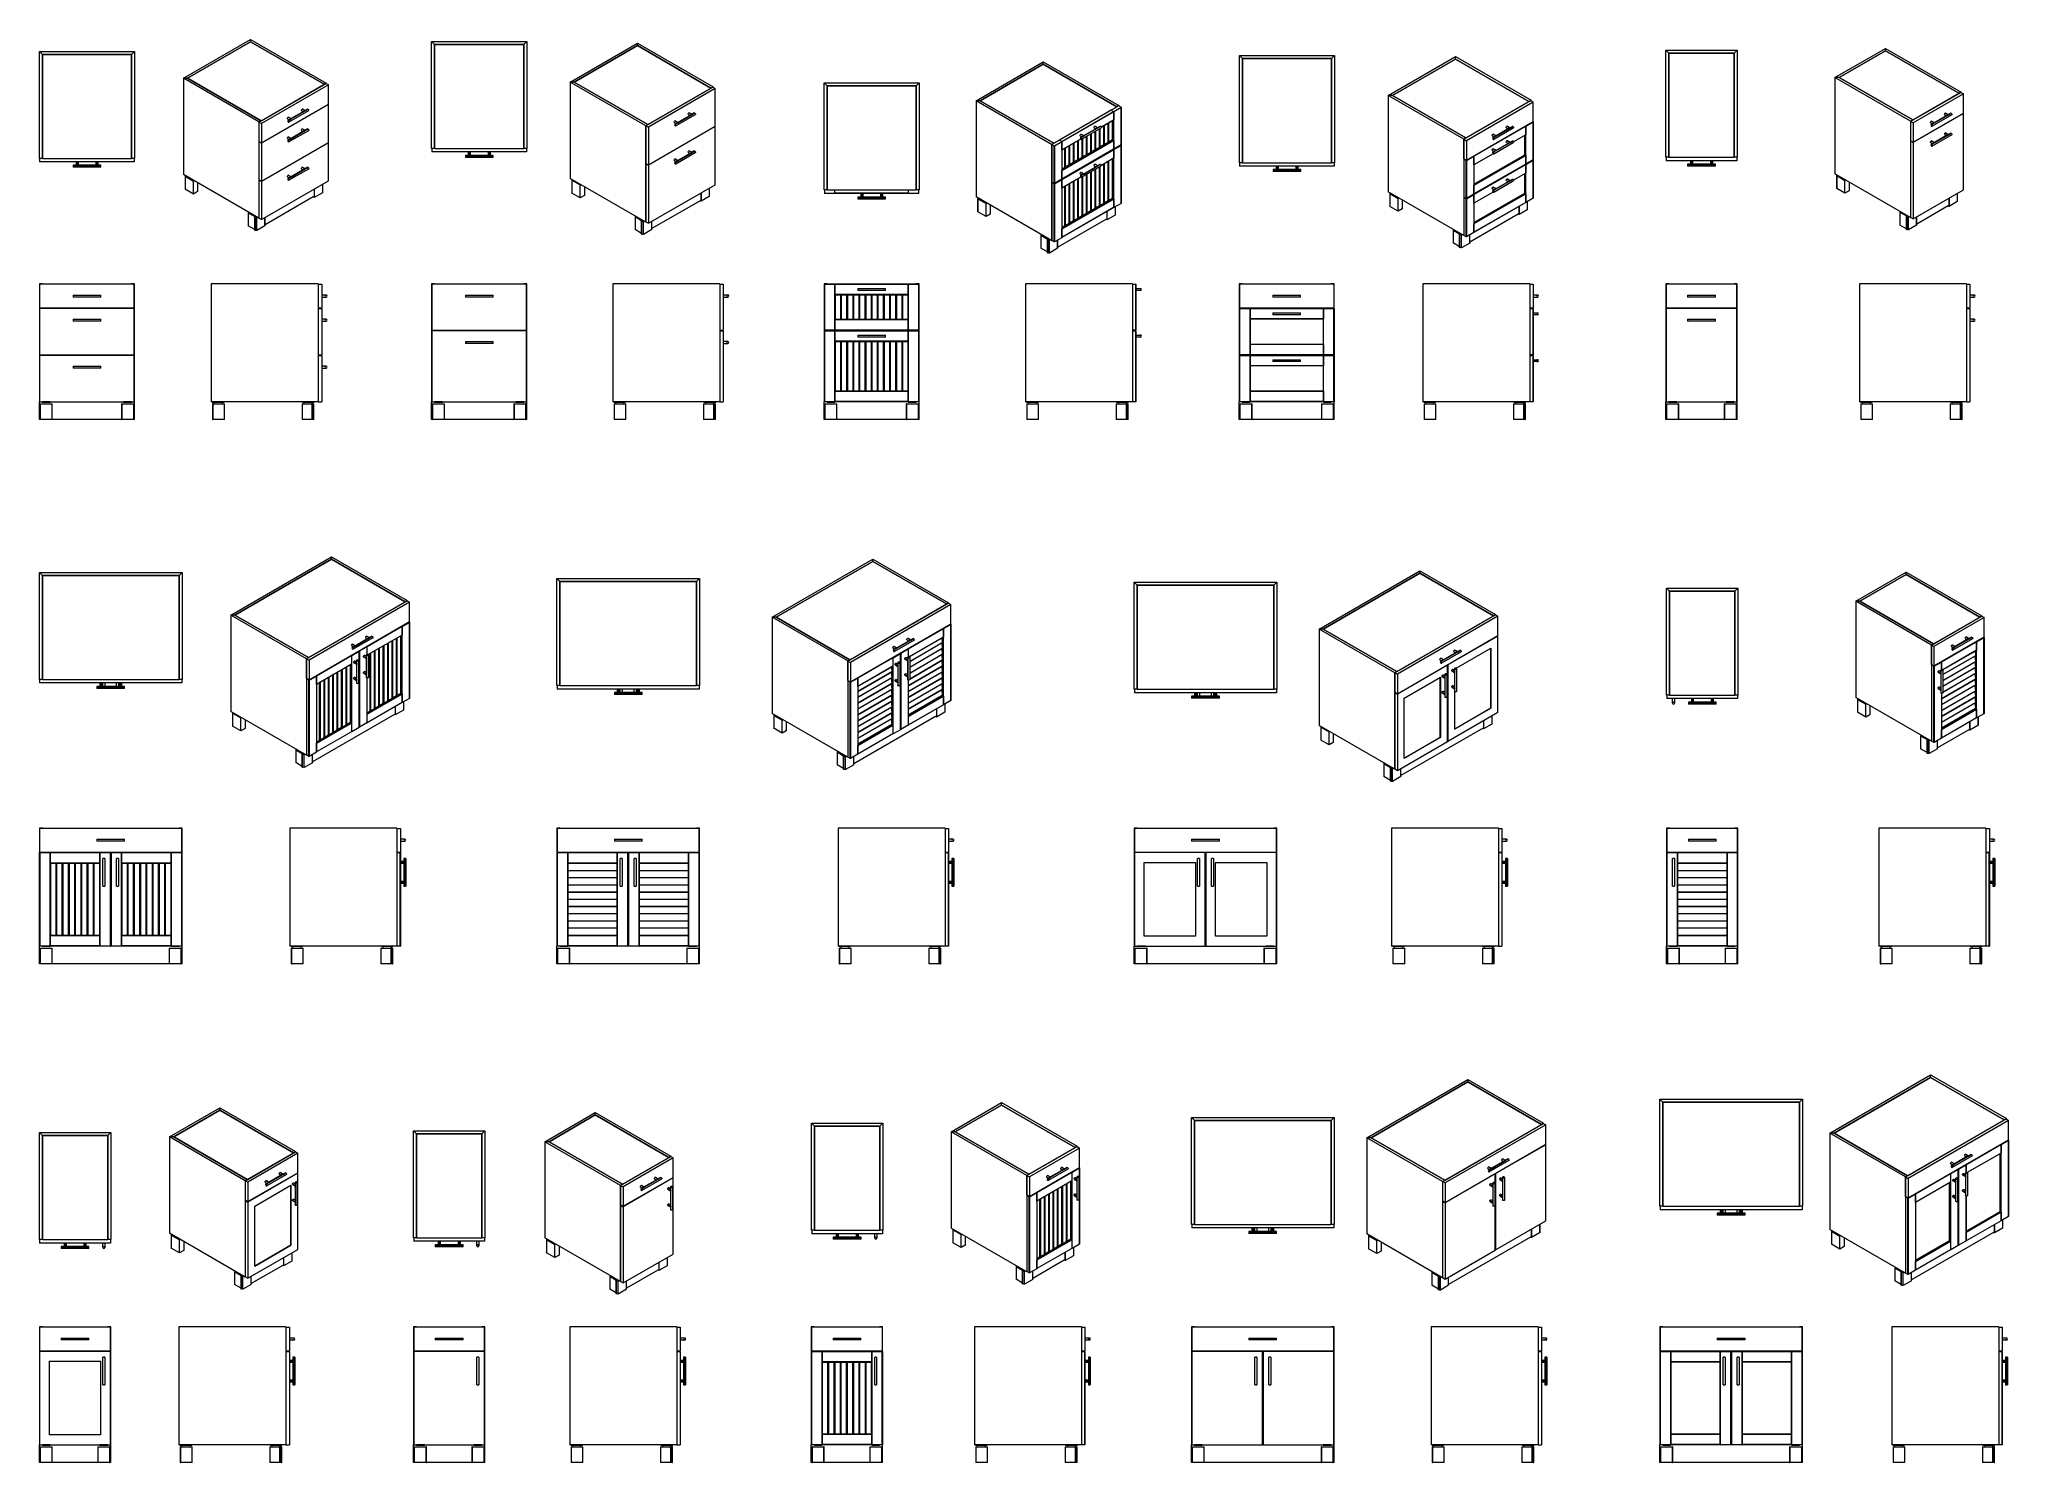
# Model space of a CAD drawing. Header units: millimetres. Extents: x 198 to 695, y 325 to 684.
import ezdxf

# ---------------------------------------------------------------- set-up
doc = ezdxf.new("R2010")
doc.units = ezdxf.units.MM
doc.layers.add('Standard', color=11, linetype='Continuous')

msp = doc.modelspace()

# ---------------------------------------------------------------- linework, layer by layer
at = {"layer": 'Standard', "linetype": 'Continuous', "lineweight": 0, "extrusion": (0, 0.816497, 0.57735)}
for p, q in [((233.91, 673.82), (250.88, 683.62)), ((234.97, 673.82), (250.88, 683.01)), ((250.88, 683.01), (234.97, 673.82)), ((250.88, 683.62), (269.97, 672.6)), ((250.88, 683.01), (250.88, 683.62)), ((250.88, 683.01), (269.44, 672.29)), ((269.44, 672.29), (250.88, 683.01)), ((650.69, 674.01), (663.41, 681.36)), ((663.41, 681.36), (682.51, 670.34)), ((663.41, 680.75), (663.41, 681.36)), ((433.93, 668.16), (450.9, 677.96)), ((450.9, 677.35), (434.99, 668.16)), ((434.99, 668.16), (450.9, 677.35)), ((450.9, 677.96), (469.99, 666.94)), ((450.9, 677.35), (450.9, 677.96)), ((469.46, 666.63), (450.9, 677.35)), ((450.9, 677.35), (469.46, 666.63)), ((537.93, 669.48), (554.9, 679.28)), ((554.9, 678.66), (538.99, 669.48)), ((538.99, 669.48), (554.9, 678.66)), ((554.9, 679.28), (573.99, 668.25)), ((554.9, 678.66), (554.9, 679.28)), ((573.46, 667.95), (554.9, 678.66)), ((554.9, 678.66), (573.46, 667.95)), ((651.75, 674.01), (663.41, 680.75)), ((663.41, 680.75), (651.75, 674.01)), ((663.41, 680.75), (681.97, 670.03)), ((681.97, 670.03), (663.41, 680.75)), ((233.91, 673.82), (233.91, 649.53)), ((234.97, 673.82), (233.91, 673.82)), ((253, 662.8), (233.91, 673.82)), ((253.53, 663.11), (234.97, 673.82)), ((234.97, 673.82), (253.53, 663.11)), ((253.04, 662.78), (269.93, 672.52)), ((253.53, 663.11), (269.44, 672.29)), ((270.54, 672.16), (253.66, 662.42)), ((269.97, 672.6), (269.44, 672.29)), ((269.44, 672.29), (269.44, 672.24)), ((269.44, 672.29), (269.44, 672.24)), ((269.93, 672.52), (270.54, 672.16)), ((269.97, 672.5), (269.97, 672.6)), ((270.54, 667.27), (270.54, 672.16)), ((650.69, 674.01), (650.69, 649.72)), ((651.75, 674.01), (650.69, 674.01)), ((669.78, 662.99), (650.69, 674.01)), ((670.31, 663.3), (651.75, 674.01)), ((651.75, 674.01), (670.31, 663.3)), ((253.66, 657.52), (270.54, 667.27)), ((270.54, 667.16), (253.66, 657.42)), ((264.67, 665.61), (263.87, 666.07)), ((264, 666.08), (264.67, 665.69)), ((265.25, 666.03), (264.67, 665.69)), ((264.67, 665.61), (265.37, 666.02)), ((270.46, 667.21), (270.54, 667.16)), ((270.54, 657.6), (270.54, 667.16)), ((433.93, 668.16), (433.93, 643.87)), ((434.99, 668.16), (433.93, 668.16)), ((453.02, 657.14), (433.93, 668.16)), ((434.99, 668.16), (453.55, 657.44)), ((453.55, 657.44), (434.99, 668.16)), ((453.55, 657.44), (469.46, 666.63)), ((469.95, 666.86), (468.05, 665.76)), ((468.69, 665.42), (470.54, 666.49)), ((469.99, 666.94), (469.46, 666.63)), ((469.46, 666.63), (469.46, 666.58)), ((469.46, 666.63), (469.46, 666.58)), ((470.54, 666.52), (469.95, 666.86)), ((469.99, 666.83), (469.99, 666.94)), ((470.54, 656.99), (470.54, 666.49)), ((470.55, 666.5), (470.55, 657.01)), ((537.93, 669.48), (537.93, 645.19)), ((538.99, 669.48), (537.93, 669.48)), ((557.02, 658.46), (537.93, 669.48)), ((538.99, 669.48), (557.55, 658.76)), ((557.55, 658.76), (538.99, 669.48)), ((557.06, 658.43), (573.94, 668.18)), ((557.55, 658.76), (573.46, 667.95)), ((574.56, 667.82), (557.68, 658.07)), ((573.99, 668.25), (573.46, 667.95)), ((573.46, 667.95), (573.46, 667.9)), ((573.46, 667.95), (573.46, 667.9)), ((573.94, 668.18), (574.56, 667.82)), ((573.99, 668.15), (573.99, 668.25)), ((574.56, 662.92), (574.56, 667.82)), ((669.82, 662.96), (682.46, 670.26)), ((670.31, 663.3), (681.97, 670.03)), ((683.08, 669.9), (670.44, 662.61)), ((682.51, 670.34), (681.97, 670.03)), ((681.97, 670.03), (681.97, 669.98)), ((681.97, 670.03), (681.97, 669.98)), ((682.46, 670.26), (683.08, 669.9)), ((682.51, 670.24), (682.51, 670.34)), ((683.08, 665), (683.08, 669.9)), ((253.53, 663.11), (253, 662.8)), ((253, 662.8), (253, 638.51)), ((253.04, 662.78), (253.66, 662.42)), ((253.04, 657.88), (253.04, 662.78)), ((253.53, 663.06), (253.53, 663.11)), ((253.53, 663.06), (253.53, 663.11)), ((253.66, 662.42), (253.66, 657.52)), ((260.21, 663.6), (260.63, 663.36)), ((260.88, 663.51), (260.3, 663.17)), ((261.13, 663.57), (260.34, 664.03)), ((260.42, 663.16), (261.13, 663.57)), ((260.46, 664.04), (261.13, 663.65)), ((265.5, 665.59), (260.55, 662.74)), ((261.13, 663.57), (264.67, 665.61)), ((264.42, 665.55), (261.13, 663.65)), ((261.13, 663.57), (261.13, 663.65)), ((263.75, 665.65), (264.17, 665.4)), ((264.67, 660.61), (263.87, 661.07)), ((264, 661.08), (264.67, 660.69)), ((264.67, 665.61), (264.67, 665.69)), ((265.25, 661.03), (264.67, 660.69)), ((264.67, 660.61), (265.37, 661.01)), ((468.05, 665.76), (454.97, 658.21)), ((455.56, 657.87), (468.64, 665.42)), ((468.67, 665.38), (455.59, 657.82)), ((460.57, 658.43), (465.52, 661.28)), ((461.15, 659.26), (464.69, 661.3)), ((461.15, 659.34), (464.44, 661.24)), ((463.77, 661.34), (464.19, 661.09)), ((463.89, 661.76), (464.69, 661.3)), ((464.02, 661.77), (464.69, 661.38)), ((464.69, 661.38), (465.27, 661.72)), ((464.69, 661.3), (465.4, 661.71)), ((464.69, 661.3), (464.69, 661.38)), ((465.1, 656.35), (465.1, 661.04)), ((465.11, 656.37), (465.11, 661.05)), ((465.13, 656.4), (465.13, 661.06)), ((465.18, 661.09), (465.18, 656.4)), ((468.67, 663.24), (465.57, 661.45)), ((468.66, 663.22), (465.57, 661.44)), ((466.19, 656.98), (466.19, 661.8)), ((466.2, 657), (466.2, 661.81)), ((466.23, 657.03), (466.23, 661.82)), ((466.27, 661.84), (466.27, 657.03)), ((467.29, 657.61), (467.29, 662.43)), ((467.3, 657.63), (467.3, 662.44)), ((467.32, 657.66), (467.32, 662.45)), ((467.36, 662.48), (467.36, 657.66)), ((468.05, 665.76), (468.64, 665.42)), ((468.05, 665.76), (468.64, 665.42)), ((468.05, 665.76), (468.05, 665.76)), ((468.38, 658.25), (468.38, 663.06)), ((468.39, 658.26), (468.39, 663.07)), ((468.64, 665.42), (468.64, 665.42)), ((468.64, 658.12), (468.64, 663.21)), ((468.67, 665.38), (468.67, 663.24)), ((468.69, 655.93), (468.69, 665.42)), ((557.68, 653.17), (574.56, 662.92)), ((559.56, 654.18), (572.64, 661.74)), ((572.66, 661.69), (559.58, 654.14)), ((569.52, 661.25), (564.57, 658.39)), ((565.15, 659.22), (568.68, 661.26)), ((568.43, 661.2), (565.15, 659.31)), ((567.76, 661.3), (568.18, 661.06)), ((568.68, 661.26), (567.89, 661.72)), ((568.01, 661.73), (568.68, 661.35)), ((569.27, 661.68), (568.68, 661.35)), ((568.68, 661.26), (569.39, 661.67)), ((568.68, 661.26), (568.68, 661.35)), ((572.57, 661.77), (572.64, 661.74)), ((572.57, 661.77), (572.64, 661.74)), ((572.64, 661.74), (572.64, 661.74)), ((572.66, 661.69), (572.66, 659.56)), ((572.69, 661.74), (574.54, 662.8)), ((572.69, 652.17), (572.69, 661.74)), ((574.54, 662.83), (574.47, 662.87)), ((574.54, 653.24), (574.54, 662.8)), ((574.55, 662.82), (574.55, 653.25)), ((670.31, 663.3), (669.78, 662.99)), ((669.78, 662.99), (669.78, 638.7)), ((669.82, 662.96), (670.44, 662.61)), ((669.82, 658.06), (669.82, 662.96)), ((670.31, 663.24), (670.31, 663.3)), ((670.31, 663.24), (670.31, 663.3)), ((670.44, 657.71), (683.08, 665)), ((683.08, 664.9), (670.44, 657.61)), ((670.44, 662.61), (670.44, 657.71)), ((674.87, 662.57), (675.29, 662.33)), ((675.54, 662.47), (674.96, 662.13)), ((675.79, 662.53), (674.99, 662.99)), ((675.08, 662.12), (675.79, 662.53)), ((675.12, 663), (675.79, 662.61)), ((680.16, 664.56), (675.21, 661.7)), ((675.79, 662.53), (679.32, 664.57)), ((679.07, 664.51), (675.79, 662.61)), ((675.79, 662.53), (675.79, 662.61)), ((678.4, 664.61), (678.82, 664.37)), ((679.32, 664.57), (678.53, 665.03)), ((678.65, 665.04), (679.32, 664.66)), ((679.91, 664.99), (679.32, 664.66)), ((679.32, 664.57), (680.03, 664.98)), ((679.32, 664.57), (679.32, 664.66)), ((682.99, 664.95), (683.08, 664.9)), ((683.08, 645.66), (683.08, 664.9)), ((253.04, 657.88), (253.66, 657.52)), ((253.04, 657.77), (253.13, 657.83)), ((253.04, 657.77), (253.66, 657.42)), ((253.04, 648.21), (253.04, 657.77)), ((253.66, 647.85), (270.54, 657.6)), ((270.54, 657.49), (253.66, 647.75)), ((253.66, 657.42), (253.66, 647.85)), ((260.21, 658.6), (260.63, 658.36)), ((260.88, 658.51), (260.3, 658.17)), ((261.13, 658.56), (260.34, 659.02)), ((260.42, 658.16), (261.13, 658.56)), ((260.46, 659.04), (261.13, 658.65)), ((265.5, 660.59), (260.55, 657.74)), ((261.13, 658.56), (264.67, 660.61)), ((264.42, 660.55), (261.13, 658.65)), ((261.13, 658.56), (261.13, 658.65)), ((263.75, 660.64), (264.17, 660.4)), ((264.67, 660.61), (264.67, 660.69)), ((270.46, 657.54), (270.54, 657.49)), ((270.54, 647.93), (270.54, 657.49)), ((453.55, 657.44), (453.02, 657.14)), ((453.02, 657.14), (453.02, 632.85)), ((454.97, 658.21), (453.07, 657.11)), ((453.07, 657.11), (453.07, 647.62)), ((453.07, 657.11), (453.66, 656.77)), ((453.55, 657.39), (453.55, 657.44)), ((453.55, 657.39), (453.55, 657.44)), ((453.66, 647.28), (453.66, 656.77)), ((453.71, 656.77), (455.56, 657.84)), ((453.71, 656.77), (453.71, 647.28)), ((454.97, 658.21), (454.97, 658.21)), ((455.56, 657.87), (454.97, 658.21)), ((455.56, 657.87), (454.97, 658.21)), ((455.56, 657.84), (455.56, 648.34)), ((455.57, 650.57), (468.64, 658.12)), ((455.57, 657.85), (455.57, 648.36)), ((460.41, 658.46), (455.58, 655.67)), ((460.4, 658.47), (455.59, 655.69)), ((468.67, 658.08), (455.59, 650.52)), ((455.59, 655.69), (455.59, 657.82)), ((468.67, 655.94), (455.59, 648.39)), ((456.36, 651.31), (456.36, 656.12)), ((456.37, 651.32), (456.37, 656.13)), ((456.39, 651.35), (456.39, 656.14)), ((456.44, 656.17), (456.44, 651.35)), ((457.45, 651.94), (457.45, 656.75)), ((457.46, 651.95), (457.46, 656.76)), ((457.48, 651.98), (457.48, 656.77)), ((457.53, 656.8), (457.53, 651.98)), ((458.54, 652.57), (458.54, 657.38)), ((458.55, 652.58), (458.55, 657.39)), ((458.58, 652.61), (458.58, 657.4)), ((458.62, 657.43), (458.62, 652.61)), ((459.64, 653.2), (459.64, 658.01)), ((459.65, 653.21), (459.65, 658.02)), ((459.67, 653.24), (459.67, 658.03)), ((459.71, 658.06), (459.71, 653.24)), ((460.23, 659.29), (460.65, 659.05)), ((460.32, 658.86), (460.9, 659.2)), ((460.36, 659.71), (461.15, 659.26)), ((460.45, 658.85), (461.15, 659.26)), ((460.48, 659.73), (461.15, 659.34)), ((460.73, 653.83), (460.73, 658.52)), ((460.74, 653.84), (460.74, 658.52)), ((460.76, 653.87), (460.76, 658.54)), ((460.81, 658.56), (460.81, 653.87)), ((461.15, 659.26), (461.15, 659.34)), ((461.82, 654.46), (461.82, 659.15)), ((461.83, 654.47), (461.83, 659.15)), ((461.86, 654.5), (461.86, 659.17)), ((461.9, 659.19), (461.9, 654.5)), ((462.92, 655.09), (462.92, 659.78)), ((462.93, 655.1), (462.93, 659.79)), ((462.95, 655.13), (462.95, 659.8)), ((462.99, 659.82), (462.99, 655.13)), ((464.01, 655.72), (464.01, 660.41)), ((464.02, 655.73), (464.02, 660.42)), ((464.04, 655.77), (464.04, 660.43)), ((464.09, 660.45), (464.09, 655.77)), ((465.1, 656.35), (464.09, 655.77)), ((465.13, 656.4), (465.11, 656.41)), ((466.19, 656.98), (465.18, 656.4)), ((466.23, 657.03), (466.2, 657.04)), ((467.29, 657.61), (466.27, 657.03)), ((467.32, 657.66), (467.3, 657.67)), ((468.38, 658.25), (467.36, 657.66)), ((468.39, 658.27), (468.64, 658.12)), ((468.67, 658.08), (468.67, 655.94)), ((470.54, 656.99), (468.69, 655.93)), ((468.69, 655.82), (470.54, 656.89)), ((470.54, 656.92), (470.48, 656.96)), ((470.54, 642.25), (470.54, 656.89)), ((470.55, 656.91), (470.55, 642.26)), ((557.55, 658.76), (557.02, 658.46)), ((557.02, 658.46), (557.02, 634.16)), ((557.06, 658.43), (557.68, 658.07)), ((557.06, 653.53), (557.06, 658.43)), ((557.55, 658.71), (557.55, 658.76)), ((557.55, 658.71), (557.55, 658.76)), ((557.68, 658.07), (557.68, 653.17)), ((564.23, 659.26), (564.65, 659.02)), ((564.9, 659.16), (564.32, 658.83)), ((565.15, 659.22), (564.35, 659.68)), ((564.35, 656.03), (565.15, 655.57)), ((564.44, 658.81), (565.15, 659.22)), ((564.48, 659.69), (565.15, 659.31)), ((564.48, 656.04), (565.15, 655.66)), ((564.57, 654.74), (569.52, 657.6)), ((565.15, 659.22), (565.15, 659.31)), ((565.15, 655.57), (568.68, 657.61)), ((565.15, 655.66), (568.43, 657.55)), ((567.76, 657.65), (568.18, 657.41)), ((567.89, 658.07), (568.68, 657.61)), ((568.01, 658.09), (568.68, 657.7)), ((568.68, 657.7), (569.27, 658.03)), ((568.68, 657.61), (569.39, 658.02)), ((568.68, 657.61), (568.68, 657.7)), ((572.66, 659.56), (569.56, 657.77)), ((572.65, 659.54), (569.57, 657.76)), ((572.4, 654.5), (572.4, 659.39)), ((572.64, 654.36), (572.64, 659.53)), ((669.82, 658.06), (670.44, 657.71)), ((669.82, 657.96), (669.91, 658.01)), ((669.82, 657.96), (670.44, 657.61)), ((669.82, 638.72), (669.82, 657.96)), ((670.44, 657.61), (670.44, 638.37)), ((674.87, 657.57), (675.29, 657.32)), ((675.54, 657.47), (674.96, 657.13)), ((675.79, 657.53), (674.99, 657.99)), ((675.08, 657.12), (675.79, 657.53)), ((675.12, 658), (675.79, 657.61)), ((680.16, 659.56), (675.21, 656.7)), ((675.79, 657.53), (679.32, 659.57)), ((679.07, 659.51), (675.79, 657.61)), ((675.79, 657.53), (675.79, 657.61)), ((678.4, 659.61), (678.82, 659.37)), ((679.32, 659.57), (678.53, 660.03)), ((678.65, 660.04), (679.32, 659.65)), ((679.91, 659.99), (679.32, 659.65)), ((679.32, 659.57), (680.03, 659.98)), ((679.32, 659.57), (679.32, 659.65)), ((263.75, 650.97), (264.17, 650.73)), ((264.67, 650.94), (263.87, 651.4)), ((264, 651.41), (264.67, 651.02)), ((265.25, 651.36), (264.67, 651.02)), ((264.67, 650.94), (265.37, 651.34)), ((264.67, 650.94), (264.67, 651.02)), ((455.56, 648.27), (468.64, 655.82)), ((456.36, 651.31), (455.57, 650.85)), ((468.66, 655.92), (455.58, 648.37)), ((468.67, 655.78), (455.59, 648.23)), ((456.39, 651.35), (456.37, 651.36)), ((457.45, 651.94), (456.44, 651.35)), ((457.48, 651.98), (457.46, 651.99)), ((458.54, 652.57), (457.53, 651.98)), ((458.58, 652.61), (458.55, 652.62)), ((459.64, 653.2), (458.62, 652.61)), ((459.67, 653.24), (459.65, 653.26)), ((460.73, 653.83), (459.71, 653.24)), ((460.57, 648.83), (465.52, 651.69)), ((460.76, 653.87), (460.74, 653.89)), ((461.82, 654.46), (460.81, 653.87)), ((461.15, 649.66), (464.69, 651.7)), ((461.15, 649.74), (464.44, 651.64)), ((461.86, 654.5), (461.83, 654.52)), ((462.92, 655.09), (461.9, 654.5)), ((462.95, 655.13), (462.93, 655.15)), ((464.01, 655.72), (462.99, 655.13)), ((463.77, 651.74), (464.19, 651.5)), ((463.89, 652.16), (464.69, 651.7)), ((464.04, 655.77), (464.02, 655.78)), ((464.02, 652.17), (464.69, 651.79)), ((464.69, 651.79), (465.27, 652.12)), ((464.69, 651.7), (465.4, 652.11)), ((464.69, 651.7), (464.69, 651.79)), ((465.1, 641.61), (465.1, 651.45)), ((465.11, 641.62), (465.11, 651.45)), ((465.13, 641.65), (465.13, 651.46)), ((465.18, 651.49), (465.18, 641.65)), ((468.67, 653.64), (465.57, 651.85)), ((468.66, 653.63), (465.57, 651.84)), ((466.19, 642.24), (466.19, 652.2)), ((466.2, 642.25), (466.2, 652.21)), ((466.23, 642.28), (466.23, 652.22)), ((466.27, 652.25), (466.27, 642.28)), ((467.29, 642.87), (467.29, 652.84)), ((467.3, 642.88), (467.3, 652.84)), ((467.32, 642.91), (467.32, 652.85)), ((467.36, 652.88), (467.36, 642.91)), ((468.38, 643.5), (468.38, 653.47)), ((468.39, 643.51), (468.39, 653.47)), ((468.56, 655.87), (468.64, 655.82)), ((468.56, 655.87), (468.64, 655.82)), ((468.64, 655.82), (468.64, 655.82)), ((468.64, 643.37), (468.64, 653.62)), ((468.67, 655.78), (468.67, 653.64)), ((468.69, 641.18), (468.69, 655.82)), ((557.06, 653.53), (557.68, 653.17)), ((557.15, 653.48), (557.06, 653.43)), ((557.06, 653.43), (557.06, 643.86)), ((557.06, 653.43), (557.65, 653.09)), ((557.65, 643.52), (557.65, 653.09)), ((557.71, 653.09), (559.55, 654.15)), ((557.71, 653.09), (557.71, 643.52)), ((559.55, 654.18), (559.49, 654.22)), ((559.56, 654.18), (559.49, 654.22)), ((559.55, 654.15), (559.55, 644.59)), ((559.56, 644.51), (572.64, 652.07)), ((564.41, 654.78), (559.57, 651.99)), ((559.57, 647.09), (572.4, 654.5)), ((559.57, 646.81), (572.64, 654.36)), ((559.57, 654.17), (559.57, 644.6)), ((572.65, 652.17), (559.57, 644.61)), ((564.4, 654.79), (559.58, 652)), ((572.66, 654.32), (559.58, 646.77)), ((559.58, 652), (559.58, 654.14)), ((572.66, 652.18), (559.58, 644.63)), ((572.66, 652.02), (559.58, 644.47)), ((564.23, 655.61), (564.65, 655.37)), ((564.32, 655.18), (564.9, 655.51)), ((564.44, 655.16), (565.15, 655.57)), ((565.15, 655.57), (565.15, 655.66)), ((572.4, 654.5), (572.64, 654.36)), ((572.56, 652.11), (572.64, 652.07)), ((572.56, 652.11), (572.64, 652.07)), ((572.64, 652.07), (572.64, 652.07)), ((572.66, 654.32), (572.66, 652.18)), ((572.66, 652.02), (572.66, 649.89)), ((574.54, 653.24), (572.69, 652.17)), ((572.69, 652.07), (574.54, 653.13)), ((572.69, 642.5), (572.69, 652.07)), ((574.54, 653.16), (574.47, 653.2)), ((574.54, 643.57), (574.54, 653.13)), ((574.55, 653.15), (574.55, 643.58)), ((253, 638.51), (233.91, 649.53)), ((234.33, 649.09), (234.33, 645.83)), ((234.49, 649.2), (234.34, 649.11)), ((234.34, 649.08), (234.34, 645.81)), ((234.34, 649.08), (236.44, 647.87)), ((234.43, 649.08), (234.56, 649.15)), ((236.44, 647.92), (234.43, 649.08)), ((234.85, 648.99), (234.85, 648.83)), ((235.08, 648.85), (235.08, 648.7)), ((236.57, 648), (236.44, 647.92)), ((236.44, 647.87), (236.61, 647.97)), ((236.44, 644.6), (236.44, 647.87)), ((237.5, 647.46), (237.5, 645.22)), ((253.04, 648.21), (253.66, 647.85)), ((253.04, 648.1), (253.13, 648.15)), ((253.04, 648.1), (253.66, 647.75)), ((253.04, 638.54), (253.04, 648.1)), ((253.66, 638.18), (270.54, 647.93)), ((253.66, 647.75), (253.66, 638.18)), ((260.21, 648.93), (260.63, 648.69)), ((260.88, 648.83), (260.3, 648.5)), ((261.13, 648.89), (260.34, 649.35)), ((260.42, 648.49), (261.13, 648.89)), ((260.46, 649.37), (261.13, 648.98)), ((265.5, 650.92), (260.55, 648.07)), ((261.13, 648.89), (264.67, 650.94)), ((264.42, 650.88), (261.13, 648.98)), ((261.13, 648.89), (261.13, 648.98)), ((269.01, 647.04), (269.01, 644.95)), ((269.02, 647.04), (269.02, 644.97)), ((453.66, 647.28), (453.07, 647.62)), ((453.15, 647.57), (453.07, 647.52)), ((453.07, 647.52), (453.07, 632.87)), ((453.07, 647.52), (453.66, 647.17)), ((453.66, 632.53), (453.66, 647.17)), ((455.56, 648.34), (453.71, 647.28)), ((453.71, 647.17), (455.56, 648.24)), ((453.71, 647.17), (453.71, 632.53)), ((455.56, 648.27), (455.5, 648.31)), ((455.56, 648.27), (455.5, 648.31)), ((455.56, 648.24), (455.56, 633.6)), ((455.57, 648.26), (455.57, 633.61)), ((460.41, 648.87), (455.58, 646.08)), ((455.59, 648.39), (455.59, 650.52)), ((460.4, 648.87), (455.59, 646.09)), ((455.59, 646.09), (455.59, 648.23)), ((456.36, 636.56), (456.36, 646.53)), ((456.37, 636.57), (456.37, 646.53)), ((456.39, 636.6), (456.39, 646.54)), ((456.44, 646.57), (456.44, 636.6)), ((457.45, 637.19), (457.45, 647.16)), ((457.46, 637.2), (457.46, 647.16)), ((457.48, 637.23), (457.48, 647.18)), ((457.53, 647.2), (457.53, 637.23)), ((458.54, 637.82), (458.54, 647.79)), ((458.55, 637.83), (458.55, 647.79)), ((458.58, 637.87), (458.58, 647.81)), ((458.62, 647.83), (458.62, 637.87)), ((459.64, 638.45), (459.64, 648.42)), ((459.65, 638.47), (459.65, 648.42)), ((459.67, 638.5), (459.67, 648.44)), ((459.71, 648.46), (459.71, 638.5)), ((460.23, 649.7), (460.65, 649.46)), ((460.32, 649.26), (460.9, 649.6)), ((460.36, 650.12), (461.15, 649.66)), ((460.45, 649.25), (461.15, 649.66)), ((460.48, 650.13), (461.15, 649.74)), ((460.73, 639.08), (460.73, 648.92)), ((460.74, 639.1), (460.74, 648.93)), ((460.76, 639.13), (460.76, 648.94)), ((460.81, 648.97), (460.81, 639.13)), ((461.15, 649.66), (461.15, 649.74)), ((461.82, 639.71), (461.82, 649.55)), ((461.83, 639.73), (461.83, 649.56)), ((461.86, 639.76), (461.86, 649.57)), ((461.9, 649.6), (461.9, 639.76)), ((462.92, 640.35), (462.92, 650.18)), ((462.93, 640.36), (462.93, 650.19)), ((462.95, 640.39), (462.95, 650.2)), ((462.99, 650.23), (462.99, 640.39)), ((464.01, 640.98), (464.01, 650.81)), ((464.02, 640.99), (464.02, 650.82)), ((464.04, 641.02), (464.04, 650.83)), ((464.09, 650.86), (464.09, 641.02)), ((559.58, 644.63), (559.58, 646.77)), ((564.35, 646.36), (565.15, 645.9)), ((564.48, 646.37), (565.15, 645.99)), ((564.57, 645.07), (569.52, 647.93)), ((565.15, 645.9), (568.68, 647.94)), ((565.15, 645.99), (568.43, 647.88)), ((567.76, 647.98), (568.18, 647.74)), ((567.89, 648.4), (568.68, 647.94)), ((568.01, 648.41), (568.68, 648.03)), ((568.68, 648.03), (569.27, 648.36)), ((568.68, 647.94), (569.39, 648.35)), ((568.68, 647.94), (568.68, 648.03)), ((572.66, 649.89), (569.56, 648.1)), ((572.65, 649.87), (569.57, 648.09)), ((572.4, 644.83), (572.4, 649.72)), ((572.64, 644.69), (572.64, 649.86)), ((669.78, 638.7), (650.69, 649.72)), ((651.11, 649.28), (651.11, 646.02)), ((651.27, 649.38), (651.12, 649.3)), ((651.12, 649.27), (651.12, 646)), ((651.12, 649.27), (653.21, 648.06)), ((653.21, 644.79), (651.12, 646)), ((651.21, 649.27), (651.34, 649.34)), ((653.21, 648.11), (651.21, 649.27)), ((651.63, 649.17), (651.63, 649.02)), ((651.86, 649.04), (651.86, 648.89)), ((653.35, 648.19), (653.21, 648.11)), ((653.21, 648.06), (653.39, 648.16)), ((653.21, 644.79), (653.21, 648.06)), ((654.27, 647.65), (654.27, 645.4)), ((236.44, 644.6), (234.34, 645.81)), ((237.5, 645.22), (236.44, 644.6)), ((266.7, 643.87), (254.52, 636.84)), ((266.89, 643.76), (266.7, 643.87)), ((266.89, 645.81), (266.89, 643.76)), ((266.94, 645.84), (266.94, 643.76)), ((269.01, 644.95), (266.94, 643.76)), ((453.02, 632.85), (433.93, 643.87)), ((434.35, 643.43), (434.35, 640.17)), ((434.51, 643.53), (434.36, 643.45)), ((434.36, 643.42), (434.36, 640.15)), ((434.36, 643.42), (436.46, 642.21)), ((434.45, 643.41), (434.59, 643.49)), ((436.46, 642.26), (434.45, 643.41)), ((434.88, 643.32), (434.88, 643.17)), ((435.11, 643.19), (435.11, 643.04)), ((436.59, 642.33), (436.46, 642.26)), ((436.46, 642.21), (436.63, 642.31)), ((436.46, 638.94), (436.46, 642.21)), ((437.52, 641.8), (437.52, 639.55)), ((455.57, 635.83), (468.64, 643.37)), ((468.66, 641.18), (455.58, 633.63)), ((468.67, 643.33), (455.59, 635.78)), ((468.67, 641.19), (455.59, 633.64)), ((464.04, 641.02), (464.02, 641.03)), ((465.1, 641.61), (464.09, 641.02)), ((465.13, 641.65), (465.11, 641.66)), ((466.19, 642.24), (465.18, 641.65)), ((466.23, 642.28), (466.2, 642.3)), ((467.29, 642.87), (466.27, 642.28)), ((467.32, 642.91), (467.3, 642.93)), ((468.38, 643.5), (467.36, 642.91)), ((468.39, 643.52), (468.64, 643.37)), ((468.67, 643.33), (468.67, 641.19)), ((470.54, 642.25), (468.69, 641.18)), ((469.03, 641.37), (469.03, 639.29)), ((469.04, 641.38), (469.04, 639.31)), ((557.02, 634.16), (537.93, 645.19)), ((538.35, 644.75), (538.35, 641.48)), ((538.51, 644.85), (538.36, 644.76)), ((538.36, 644.73), (538.36, 641.47)), ((538.36, 644.73), (540.45, 643.52)), ((540.45, 640.26), (538.36, 641.47)), ((538.45, 644.73), (538.58, 644.81)), ((540.45, 643.57), (538.45, 644.73)), ((538.87, 644.64), (538.87, 644.49)), ((539.1, 644.51), (539.1, 644.36)), ((540.59, 643.65), (540.45, 643.57)), ((540.45, 643.52), (540.63, 643.63)), ((540.45, 640.26), (540.45, 643.52)), ((541.51, 643.12), (541.51, 640.87)), ((557.65, 643.52), (557.06, 643.86)), ((557.15, 643.81), (557.06, 643.76)), ((557.06, 643.76), (557.06, 634.19)), ((557.06, 643.76), (557.65, 643.42)), ((557.65, 633.85), (557.65, 643.42)), ((559.55, 644.59), (557.71, 643.52)), ((557.71, 643.42), (559.55, 644.48)), ((557.71, 643.42), (557.71, 633.85)), ((559.56, 644.51), (559.49, 644.55)), ((559.55, 644.51), (559.49, 644.55)), ((559.55, 644.48), (559.55, 634.92)), ((564.41, 645.11), (559.57, 642.32)), ((559.57, 637.42), (572.4, 644.83)), ((559.57, 637.14), (572.64, 644.69)), ((559.57, 644.5), (559.57, 634.93)), ((572.65, 642.5), (559.57, 634.94)), ((564.4, 645.12), (559.58, 642.33)), ((572.66, 644.65), (559.58, 637.09)), ((559.58, 642.33), (559.58, 644.47)), ((572.66, 642.51), (559.58, 634.96)), ((564.23, 645.94), (564.65, 645.7)), ((564.32, 645.51), (564.9, 645.84)), ((564.44, 645.49), (565.15, 645.9)), ((565.15, 645.9), (565.15, 645.99)), ((570.9, 641.48), (570.9, 639.42)), ((570.96, 641.52), (570.96, 639.42)), ((572.4, 644.83), (572.64, 644.69)), ((572.66, 644.65), (572.66, 642.51)), ((574.54, 643.57), (572.69, 642.5)), ((573.02, 642.69), (573.02, 640.61)), ((573.04, 642.7), (573.04, 640.62)), ((654.27, 645.4), (653.21, 644.79)), ((670.44, 638.37), (683.08, 645.66)), ((679.23, 641.61), (671.3, 637.03)), ((679.42, 641.5), (679.23, 641.61)), ((679.42, 643.55), (679.42, 641.5)), ((679.47, 643.58), (679.47, 641.5)), ((681.54, 642.69), (679.47, 641.5)), ((681.54, 644.78), (681.54, 642.69)), ((681.55, 644.78), (681.55, 642.71)), ((250.47, 639.97), (250.3, 639.87)), ((250.3, 639.87), (250.3, 636.6)), ((250.3, 639.87), (251.94, 638.92)), ((251.94, 635.65), (250.3, 636.6)), ((250.38, 639.87), (250.52, 639.94)), ((251.94, 638.97), (250.38, 639.87)), ((251.4, 639.28), (251.4, 639.43)), ((251.94, 639.12), (252.03, 639.07)), ((251.94, 635.45), (251.94, 639.12)), ((252.03, 635.4), (252.03, 639.07)), ((252.2, 638.76), (252.39, 638.66)), ((252.39, 638.71), (252.25, 638.79)), ((252.52, 638.79), (252.39, 638.71)), ((252.39, 635.39), (252.39, 638.66)), ((252.44, 638.66), (252.59, 638.74)), ((252.44, 635.39), (252.44, 638.66)), ((254.51, 636.59), (252.44, 635.39)), ((253, 638.51), (253.04, 638.54)), ((253.04, 638.54), (253.66, 638.18)), ((254.51, 636.59), (254.51, 638.67)), ((254.52, 636.6), (254.52, 638.67)), ((436.46, 638.94), (434.36, 640.15)), ((437.52, 639.55), (436.46, 638.94)), ((466.72, 638.21), (454.54, 631.17)), ((456.36, 636.56), (455.57, 636.1)), ((456.39, 636.6), (456.37, 636.62)), ((457.45, 637.19), (456.44, 636.6)), ((457.48, 637.23), (457.46, 637.25)), ((458.54, 637.82), (457.53, 637.23)), ((458.58, 637.87), (458.55, 637.88)), ((459.64, 638.45), (458.62, 637.87)), ((459.67, 638.5), (459.65, 638.51)), ((460.73, 639.08), (459.71, 638.5)), ((460.76, 639.13), (460.74, 639.14)), ((461.82, 639.71), (460.81, 639.13)), ((461.86, 639.76), (461.83, 639.77)), ((462.92, 640.35), (461.9, 639.76)), ((462.95, 640.39), (462.93, 640.4)), ((464.01, 640.98), (462.99, 640.39)), ((466.91, 638.1), (466.72, 638.21)), ((466.91, 640.17), (466.91, 638.1)), ((466.96, 640.2), (466.96, 638.1)), ((469.03, 639.29), (466.96, 638.1)), ((541.51, 640.87), (540.45, 640.26)), ((570.72, 639.52), (558.54, 632.49)), ((559.58, 634.96), (559.58, 637.09)), ((570.9, 639.42), (570.72, 639.52)), ((573.02, 640.61), (570.96, 639.42)), ((667.25, 640.16), (667.07, 640.06)), ((667.07, 640.06), (667.07, 636.79)), ((667.07, 640.06), (668.72, 639.11)), ((668.72, 635.84), (667.07, 636.79)), ((667.16, 640.06), (667.29, 640.13)), ((668.72, 639.16), (667.16, 640.06)), ((668.18, 639.47), (668.18, 639.62)), ((668.72, 639.31), (668.8, 639.26)), ((668.72, 635.64), (668.72, 639.31)), ((668.8, 635.59), (668.8, 639.26)), ((668.98, 638.95), (669.17, 638.85)), ((669.17, 638.9), (669.03, 638.98)), ((669.3, 638.97), (669.17, 638.9)), ((669.17, 635.58), (669.17, 638.85)), ((669.22, 638.85), (669.37, 638.93)), ((669.22, 635.58), (669.22, 638.85)), ((671.29, 636.77), (669.22, 635.58)), ((669.78, 638.7), (669.82, 638.72)), ((669.82, 638.72), (670.44, 638.37)), ((671.29, 636.77), (671.29, 638.86)), ((671.3, 636.79), (671.3, 638.86)), ((252.03, 635.4), (251.94, 635.45)), ((252.2, 635.5), (252.03, 635.4)), ((252.39, 635.39), (252.2, 635.5)), ((450.49, 634.31), (450.32, 634.2)), ((450.32, 634.2), (450.32, 630.94)), ((450.32, 634.2), (451.96, 633.26)), ((450.41, 634.2), (450.54, 634.28)), ((451.96, 633.31), (450.41, 634.2)), ((451.42, 633.62), (451.42, 633.77)), ((451.96, 633.46), (452.05, 633.41)), ((451.96, 629.79), (451.96, 633.46)), ((452.05, 629.73), (452.05, 633.41)), ((452.23, 633.1), (452.41, 632.99)), ((452.41, 633.05), (452.27, 633.13)), ((452.54, 633.12), (452.41, 633.05)), ((452.41, 629.73), (452.41, 632.99)), ((452.47, 632.99), (452.62, 633.08)), ((452.47, 629.73), (452.47, 632.99)), ((453.02, 632.85), (453.07, 632.87)), ((453.66, 632.53), (453.07, 632.87)), ((455.56, 633.6), (453.71, 632.53)), ((454.53, 630.92), (454.53, 633.01)), ((454.54, 630.94), (454.54, 633.01)), ((455.59, 633.64), (455.59, 635.78)), ((554.49, 635.62), (554.31, 635.52)), ((554.31, 635.52), (554.31, 632.26)), ((554.31, 635.52), (555.96, 634.57)), ((555.96, 631.31), (554.31, 632.26)), ((554.4, 635.52), (554.53, 635.6)), ((555.96, 634.62), (554.4, 635.52)), ((555.42, 634.94), (555.42, 635.09)), ((555.96, 634.78), (556.05, 634.73)), ((555.96, 631.1), (555.96, 634.78)), ((556.05, 631.05), (555.96, 631.1)), ((556.05, 631.05), (556.05, 634.73)), ((556.22, 631.15), (556.05, 631.05)), ((556.22, 634.42), (556.41, 634.31)), ((556.41, 631.05), (556.22, 631.15)), ((556.41, 634.36), (556.27, 634.45)), ((556.54, 634.44), (556.41, 634.36)), ((556.41, 631.05), (556.41, 634.31)), ((556.46, 634.31), (556.61, 634.4)), ((556.46, 631.05), (556.46, 634.31)), ((558.53, 632.24), (556.46, 631.05)), ((557.02, 634.16), (557.06, 634.19)), ((557.65, 633.85), (557.06, 634.19)), ((559.55, 634.92), (557.71, 633.85)), ((558.53, 632.24), (558.53, 634.32)), ((558.54, 632.26), (558.54, 634.33)), ((668.8, 635.59), (668.72, 635.64)), ((668.98, 635.69), (668.8, 635.59)), ((669.17, 635.58), (668.98, 635.69)), ((451.96, 629.99), (450.32, 630.94)), ((452.05, 629.73), (451.96, 629.79)), ((452.23, 629.84), (452.05, 629.73)), ((452.41, 629.73), (452.23, 629.84)), ((454.53, 630.92), (452.47, 629.73)), ((382.47, 537.83), (407.93, 552.53)), ((383.54, 537.83), (407.93, 551.91)), ((407.93, 551.91), (383.54, 537.83)), ((407.93, 552.53), (427.02, 541.5)), ((407.93, 551.91), (407.93, 552.53)), ((407.93, 551.91), (426.49, 541.2)), ((426.49, 541.2), (407.93, 551.91)), ((520.49, 534.86), (545.95, 549.56)), ((521.55, 534.86), (545.95, 548.95)), ((545.95, 548.95), (521.55, 534.86)), ((545.95, 549.56), (565.04, 538.54)), ((545.95, 548.95), (545.95, 549.56)), ((545.95, 548.95), (564.51, 538.23)), ((564.51, 538.23), (545.95, 548.95)), ((655.91, 541.87), (668.64, 549.21)), ((668.64, 548.6), (656.97, 541.87)), ((656.97, 541.87), (668.64, 548.6)), ((668.64, 549.21), (687.73, 538.19)), ((668.64, 548.6), (668.64, 549.21)), ((687.2, 537.89), (668.64, 548.6)), ((668.64, 548.6), (687.2, 537.89)), ((655.91, 541.87), (655.91, 517.58)), ((656.97, 541.87), (655.91, 541.87)), ((675.01, 530.84), (655.91, 541.87)), ((656.97, 541.87), (675.54, 531.15)), ((675.54, 531.15), (656.97, 541.87)), ((382.47, 537.83), (382.47, 513.54)), ((383.54, 537.83), (382.47, 537.83)), ((401.57, 526.81), (382.47, 537.83)), ((402.1, 527.11), (383.54, 537.83)), ((383.54, 537.83), (402.1, 527.11)), ((401.61, 526.78), (426.98, 541.43)), ((402.1, 527.11), (426.49, 541.2)), ((427.6, 541.07), (402.23, 526.42)), ((427.02, 541.5), (426.49, 541.2)), ((426.49, 541.2), (426.49, 541.15)), ((426.49, 541.2), (426.49, 541.15)), ((426.98, 541.43), (427.6, 541.07)), ((427.02, 541.4), (427.02, 541.5)), ((427.6, 536.17), (427.6, 541.07)), ((539.63, 523.82), (565, 538.46)), ((540.11, 524.15), (564.51, 538.23)), ((565.61, 538.1), (540.25, 523.46)), ((565.04, 538.54), (564.51, 538.23)), ((564.51, 538.23), (564.51, 538.18)), ((564.51, 538.23), (564.51, 538.18)), ((565, 538.46), (565.61, 538.1)), ((565.04, 538.44), (565.04, 538.54)), ((565.61, 533.21), (565.61, 538.1)), ((675.05, 530.82), (687.69, 538.12)), ((675.54, 531.15), (687.2, 537.89)), ((688.31, 537.76), (675.67, 530.46)), ((687.73, 538.19), (687.2, 537.89)), ((687.2, 537.89), (687.2, 537.84)), ((687.2, 537.89), (687.2, 537.84)), ((687.69, 538.12), (688.31, 537.76)), ((687.73, 538.09), (687.73, 538.19)), ((688.31, 532.86), (688.31, 537.76)), ((402.23, 521.52), (427.6, 536.17)), ((418.31, 532.05), (413.36, 529.19)), ((413.94, 530.02), (417.48, 532.06)), ((417.23, 532), (413.94, 530.11)), ((416.56, 532.1), (416.98, 531.86)), ((417.48, 532.06), (416.68, 532.52)), ((416.81, 532.53), (417.48, 532.15)), ((416.83, 529.88), (425.67, 534.99)), ((425.7, 534.94), (416.86, 529.84)), ((425.7, 532.81), (417.17, 527.89)), ((425.69, 532.79), (417.18, 527.88)), ((418.06, 532.48), (417.48, 532.15)), ((417.48, 532.06), (418.18, 532.47)), ((417.48, 532.06), (417.48, 532.15)), ((425.31, 532.57), (425.43, 531.46)), ((425.61, 535.02), (425.67, 534.99)), ((425.61, 535.02), (425.67, 534.99)), ((425.67, 534.99), (425.67, 534.99)), ((425.67, 517.94), (425.67, 532.78)), ((425.7, 534.94), (425.7, 532.81)), ((425.72, 534.99), (427.57, 536.05)), ((425.72, 515.75), (425.72, 534.99)), ((427.57, 536.08), (427.51, 536.12)), ((427.57, 516.82), (427.57, 536.05)), ((427.58, 536.07), (427.58, 516.83)), ((520.49, 534.86), (520.49, 510.57)), ((521.55, 534.86), (520.49, 534.86)), ((539.58, 523.84), (520.49, 534.86)), ((540.11, 524.15), (521.55, 534.86)), ((521.55, 534.86), (540.11, 524.15)), ((540.25, 518.56), (565.61, 533.21)), ((565.61, 533.1), (552.98, 525.81)), ((565.61, 533.1), (565.53, 533.15)), ((565.61, 513.86), (565.61, 533.1)), ((675.67, 525.56), (688.31, 532.86)), ((685.38, 532.41), (680.43, 529.56)), ((681.02, 530.38), (684.55, 532.43)), ((684.3, 532.37), (681.02, 530.47)), ((683.63, 532.46), (684.05, 532.22)), ((684.55, 532.43), (683.76, 532.89)), ((683.88, 532.9), (684.55, 532.51)), ((685.13, 532.85), (684.55, 532.51)), ((684.55, 532.43), (685.26, 532.83)), ((684.55, 532.43), (684.55, 532.51)), ((686.32, 531.71), (686.38, 531.67)), ((686.32, 531.71), (686.38, 531.68)), ((686.43, 531.68), (688.28, 532.74)), ((688.28, 532.77), (688.22, 532.81)), ((688.28, 513.5), (688.28, 532.74)), ((688.29, 532.76), (688.29, 513.52)), ((402.1, 527.11), (401.57, 526.81)), ((401.57, 526.81), (401.57, 502.52)), ((401.61, 526.78), (402.23, 526.42)), ((401.61, 521.88), (401.61, 526.78)), ((402.1, 527.06), (402.1, 527.11)), ((402.1, 527.06), (402.1, 527.11)), ((404.1, 522.53), (412.94, 527.64)), ((412.97, 527.59), (404.13, 522.49)), ((412.88, 527.67), (412.94, 527.64)), ((412.88, 527.67), (412.94, 527.64)), ((412.94, 527.64), (412.94, 527.64)), ((412.97, 527.59), (412.97, 525.46)), ((412.99, 527.64), (414.84, 528.71)), ((412.99, 508.4), (412.99, 527.64)), ((413.02, 530.06), (413.44, 529.82)), ((413.69, 529.96), (413.11, 529.63)), ((413.94, 530.02), (413.15, 530.48)), ((413.23, 529.61), (413.94, 530.02)), ((413.27, 530.49), (413.94, 530.11)), ((413.94, 530.02), (413.94, 530.11)), ((414.84, 528.73), (414.78, 528.77)), ((414.84, 509.47), (414.84, 528.71)), ((414.85, 528.72), (414.85, 509.48)), ((414.87, 528.82), (414.93, 528.79)), ((414.93, 509.55), (414.93, 528.79)), ((414.98, 528.79), (416.83, 529.85)), ((414.98, 528.79), (414.98, 509.55)), ((416.77, 526.91), (415.97, 527.37)), ((416.03, 527.25), (416.7, 526.87)), ((416.28, 527.69), (416.7, 527.44)), ((416.7, 527.83), (416.7, 527.15)), ((416.7, 526.87), (416.77, 526.91)), ((416.7, 526.87), (416.7, 523.07)), ((416.83, 529.88), (416.77, 529.92)), ((416.83, 529.88), (416.77, 529.92)), ((416.77, 526.91), (416.77, 527.72)), ((416.77, 522.83), (416.77, 526.91)), ((416.83, 529.85), (416.83, 527.96)), ((416.84, 529.87), (416.84, 527.96)), ((416.86, 527.96), (416.86, 529.84)), ((417.2, 526.7), (425.43, 531.46)), ((425.41, 531.42), (417.2, 526.67)), ((417.2, 525.22), (425.43, 529.98)), ((425.41, 529.94), (417.2, 525.19)), ((417.2, 523.74), (425.43, 528.5)), ((425.41, 528.46), (417.2, 523.72)), ((417.2, 527.83), (417.2, 522.11)), ((417.2, 522.26), (425.43, 527.02)), ((425.41, 526.98), (417.2, 522.24)), ((425.28, 531.34), (425.43, 529.98)), ((425.28, 529.86), (425.43, 528.5)), ((425.28, 528.38), (425.43, 527.02)), ((425.28, 526.9), (425.43, 525.54)), ((551.04, 527.09), (551.46, 526.85)), ((551.71, 527), (551.13, 526.66)), ((551.96, 527.06), (551.16, 527.52)), ((551.25, 526.65), (551.96, 527.06)), ((551.29, 527.53), (551.96, 527.14)), ((556.33, 529.09), (551.38, 526.23)), ((551.96, 527.06), (555.49, 529.1)), ((555.24, 529.04), (551.96, 527.14)), ((551.96, 527.06), (551.96, 527.14)), ((554.57, 529.14), (554.99, 528.89)), ((555.49, 529.1), (554.7, 529.56)), ((554.82, 529.57), (555.49, 529.18)), ((555.09, 524.99), (563.85, 530.04)), ((556.08, 529.52), (555.49, 529.18)), ((555.49, 529.1), (556.2, 529.51)), ((555.49, 529.1), (555.49, 529.18)), ((563.82, 514.9), (563.82, 530.03)), ((563.85, 530.04), (563.85, 514.89)), ((675.54, 531.15), (675.01, 530.84)), ((675.01, 530.84), (675.01, 506.55)), ((675.05, 530.82), (675.67, 530.46)), ((675.05, 525.92), (675.05, 530.82)), ((675.54, 531.1), (675.54, 531.15)), ((675.54, 531.1), (675.54, 531.15)), ((675.67, 530.46), (675.67, 525.56)), ((677.54, 526.57), (686.38, 531.67)), ((686.41, 531.63), (677.57, 526.53)), ((686.41, 529.5), (677.88, 524.58)), ((686.4, 529.48), (677.89, 524.57)), ((677.91, 523.39), (686.14, 528.14)), ((686.13, 528.11), (677.91, 523.36)), ((680.1, 530.42), (680.52, 530.18)), ((680.77, 530.32), (680.18, 529.99)), ((681.02, 530.38), (680.22, 530.84)), ((680.31, 529.98), (681.02, 530.38)), ((680.35, 530.86), (681.02, 530.47)), ((681.02, 530.38), (681.02, 530.47)), ((685.99, 528.03), (686.14, 526.66)), ((686.02, 529.26), (686.14, 528.14)), ((686.38, 531.67), (686.38, 531.68)), ((686.38, 514.63), (686.38, 529.47)), ((686.41, 531.63), (686.41, 529.5)), ((686.43, 512.44), (686.43, 531.68)), ((401.61, 521.88), (402.23, 521.52)), ((401.7, 521.83), (401.61, 521.78)), ((401.61, 521.78), (401.61, 502.54)), ((401.61, 521.78), (402.2, 521.44)), ((402.23, 526.42), (402.23, 521.52)), ((402.25, 521.44), (404.1, 522.5)), ((404.1, 522.53), (404.04, 522.57)), ((404.1, 522.53), (404.04, 522.57)), ((404.1, 522.5), (404.1, 503.27)), ((404.11, 519.15), (412.7, 524.11)), ((412.69, 524.07), (404.11, 519.12)), ((404.11, 517.67), (412.7, 522.63)), ((412.69, 522.59), (404.11, 517.64)), ((404.11, 522.52), (404.11, 503.28)), ((412.96, 525.44), (404.12, 520.34)), ((412.97, 525.46), (404.13, 520.36)), ((404.13, 520.36), (404.13, 522.49)), ((412.55, 523.99), (412.7, 522.63)), ((412.55, 522.51), (412.7, 521.15)), ((412.58, 525.22), (412.7, 524.11)), ((412.94, 510.59), (412.94, 525.43)), ((414.29, 525.48), (413.5, 525.94)), ((414.29, 521.4), (413.5, 521.86)), ((413.55, 525.82), (414.22, 525.44)), ((413.8, 526.26), (414.22, 526.01)), ((413.8, 522.17), (414.22, 521.93)), ((414.22, 526.4), (414.22, 525.73)), ((414.22, 525.44), (414.29, 525.48)), ((414.22, 525.44), (414.22, 521.64)), ((414.29, 525.48), (414.29, 526.3)), ((414.29, 521.4), (414.29, 525.48)), ((414.72, 526.4), (414.72, 520.68)), ((416.77, 522.83), (415.97, 523.29)), ((416.03, 523.17), (416.7, 522.78)), ((416.28, 523.6), (416.7, 523.36)), ((416.7, 522.78), (416.77, 522.83)), ((416.7, 522.78), (416.7, 522.11)), ((416.77, 522.01), (416.77, 522.83)), ((416.83, 521.98), (416.83, 510.61)), ((416.84, 520.58), (425.43, 525.54)), ((425.41, 525.5), (416.84, 520.55)), ((416.84, 519.1), (425.43, 524.06)), ((425.41, 524.02), (416.84, 519.07)), ((416.84, 517.62), (425.43, 522.58)), ((425.41, 522.54), (416.84, 517.59)), ((416.84, 521.98), (416.84, 510.63)), ((425.28, 525.42), (425.43, 524.06)), ((425.28, 523.94), (425.43, 522.58)), ((425.28, 522.46), (425.43, 521.1)), ((540.11, 524.15), (539.58, 523.84)), ((539.58, 523.84), (539.58, 499.55)), ((539.63, 523.82), (540.25, 523.46)), ((539.63, 518.92), (539.63, 523.82)), ((540.11, 524.1), (540.11, 524.15)), ((540.11, 524.1), (540.11, 524.15)), ((552.89, 525.75), (540.25, 518.46)), ((540.25, 523.46), (540.25, 518.56)), ((542.01, 517.44), (551.12, 522.69)), ((551.09, 507.55), (551.09, 522.68)), ((551.12, 522.69), (551.12, 507.54)), ((552.31, 522.51), (551.52, 522.97)), ((551.57, 522.86), (552.24, 522.47)), ((551.82, 523.29), (552.24, 523.05)), ((552.24, 523.43), (552.24, 522.76)), ((552.24, 522.47), (552.31, 522.51)), ((552.24, 522.47), (552.24, 518.68)), ((552.31, 522.51), (552.31, 523.33)), ((552.31, 518.43), (552.31, 522.51)), ((552.74, 523.43), (552.74, 517.72)), ((552.89, 525.75), (552.8, 525.81)), ((552.89, 525.86), (552.98, 525.81)), ((552.89, 506.52), (552.89, 525.75)), ((552.98, 525.81), (552.98, 506.57)), ((554.79, 523.94), (553.99, 524.4)), ((554.04, 524.29), (554.71, 523.9)), ((554.29, 524.72), (554.71, 524.48)), ((554.71, 524.86), (554.71, 524.19)), ((554.71, 523.9), (554.79, 523.94)), ((554.71, 523.9), (554.71, 520.11)), ((554.79, 523.94), (554.79, 524.76)), ((554.79, 519.86), (554.79, 523.94)), ((555.21, 524.86), (555.21, 519.15)), ((675.05, 525.92), (675.67, 525.56)), ((675.14, 525.87), (675.05, 525.82)), ((675.05, 525.82), (675.05, 506.58)), ((675.05, 525.82), (675.64, 525.47)), ((675.64, 506.24), (675.64, 525.47)), ((675.69, 525.47), (677.54, 526.54)), ((675.69, 525.47), (675.69, 506.24)), ((677.48, 523.6), (676.68, 524.06)), ((676.74, 523.94), (677.41, 523.56)), ((676.99, 524.38), (677.41, 524.13)), ((677.41, 524.52), (677.41, 523.84)), ((677.41, 523.56), (677.48, 523.6)), ((677.41, 523.56), (677.41, 519.76)), ((677.54, 526.57), (677.48, 526.61)), ((677.54, 526.57), (677.48, 526.61)), ((677.48, 523.6), (677.48, 524.41)), ((677.48, 519.51), (677.48, 523.6)), ((677.54, 526.54), (677.54, 524.64)), ((677.55, 526.56), (677.55, 524.65)), ((677.55, 517.27), (686.14, 522.23)), ((686.13, 522.19), (677.55, 517.24)), ((677.57, 524.65), (677.57, 526.53)), ((677.91, 521.91), (686.14, 526.66)), ((686.13, 526.63), (677.91, 521.88)), ((677.91, 520.43), (686.14, 525.19)), ((686.13, 525.15), (677.91, 520.4)), ((677.91, 524.52), (677.91, 518.8)), ((677.91, 518.95), (686.14, 523.71)), ((686.13, 523.67), (677.91, 518.92)), ((685.99, 526.55), (686.14, 525.19)), ((685.99, 525.07), (686.14, 523.71)), ((685.99, 523.59), (686.14, 522.23)), ((685.99, 522.11), (686.14, 520.75)), ((402.2, 502.2), (402.2, 521.44)), ((402.25, 521.44), (402.25, 502.2)), ((404.11, 516.19), (412.7, 521.15)), ((412.69, 521.11), (404.11, 516.16)), ((404.11, 514.71), (412.7, 519.67)), ((412.69, 519.63), (404.11, 514.68)), ((404.11, 513.23), (412.7, 518.19)), ((412.69, 518.15), (404.11, 513.2)), ((412.55, 521.03), (412.7, 519.67)), ((412.55, 519.55), (412.7, 518.19)), ((412.55, 518.07), (412.7, 516.71)), ((413.55, 521.74), (414.22, 521.35)), ((414.22, 521.35), (414.29, 521.4)), ((414.22, 521.35), (414.22, 520.68)), ((414.29, 520.58), (414.29, 521.4)), ((416.84, 516.14), (425.43, 521.1)), ((425.41, 521.06), (416.84, 516.11)), ((416.84, 514.66), (425.43, 519.62)), ((425.41, 519.58), (416.84, 514.63)), ((416.84, 513.18), (425.43, 518.14)), ((425.41, 518.1), (416.84, 513.16)), ((416.84, 512.84), (425.67, 517.94)), ((425.7, 517.9), (416.86, 512.79)), ((425.28, 520.98), (425.43, 519.62)), ((425.28, 519.5), (425.43, 518.14)), ((425.4, 518.1), (425.67, 517.94)), ((425.7, 517.9), (425.7, 515.76)), ((427.57, 516.82), (425.72, 515.75)), ((539.63, 518.92), (540.25, 518.56)), ((539.63, 518.81), (539.72, 518.87)), ((539.63, 518.81), (540.25, 518.46)), ((539.63, 499.58), (539.63, 518.81)), ((540.25, 518.46), (540.25, 499.22)), ((542.01, 502.28), (542.01, 517.44)), ((552.31, 518.43), (551.52, 518.89)), ((551.57, 518.78), (552.24, 518.39)), ((551.82, 519.21), (552.24, 518.97)), ((552.24, 518.39), (552.31, 518.43)), ((552.24, 518.39), (552.24, 517.72)), ((552.31, 517.62), (552.31, 518.43)), ((554.79, 519.86), (553.99, 520.32)), ((554.04, 520.21), (554.71, 519.82)), ((554.29, 520.64), (554.71, 520.4)), ((554.71, 519.82), (554.79, 519.86)), ((554.71, 519.82), (554.71, 519.15)), ((554.74, 509.63), (554.74, 519.08)), ((554.79, 519.04), (554.79, 519.86)), ((675.01, 506.55), (655.91, 517.58)), ((656.34, 517.14), (656.34, 513.87)), ((656.5, 517.24), (656.35, 517.15)), ((656.35, 517.12), (656.35, 513.86)), ((656.35, 517.12), (658.44, 515.91)), ((656.44, 517.12), (656.57, 517.2)), ((658.44, 515.96), (656.44, 517.12)), ((656.86, 517.03), (656.86, 516.88)), ((657.09, 516.9), (657.09, 516.74)), ((677.48, 519.51), (676.68, 519.97)), ((676.74, 519.86), (677.41, 519.47)), ((676.99, 520.29), (677.41, 520.05)), ((677.41, 519.47), (677.48, 519.51)), ((677.41, 519.47), (677.41, 518.8)), ((677.48, 518.7), (677.48, 519.51)), ((677.54, 518.67), (677.54, 507.3)), ((677.55, 515.79), (686.14, 520.75)), ((686.13, 520.71), (677.55, 515.76)), ((677.55, 514.31), (686.14, 519.27)), ((686.13, 519.23), (677.55, 514.28)), ((677.55, 518.67), (677.55, 507.32)), ((677.55, 512.83), (686.14, 517.79)), ((686.13, 517.75), (677.55, 512.8)), ((685.99, 520.63), (686.14, 519.27)), ((685.99, 519.15), (686.14, 517.79)), ((685.99, 517.67), (686.14, 516.31)), ((401.57, 502.52), (382.47, 513.54)), ((382.9, 513.1), (382.9, 509.83)), ((383.06, 513.2), (382.91, 513.12)), ((382.91, 513.08), (382.91, 509.82)), ((382.91, 513.08), (385, 511.87)), ((383, 513.08), (383.13, 513.16)), ((385, 511.93), (383, 513.08)), ((383.42, 512.99), (383.42, 512.84)), ((383.65, 512.86), (383.65, 512.71)), ((385.13, 512), (385, 511.93)), ((385, 511.87), (385.18, 511.98)), ((385, 508.61), (385, 511.87)), ((423.75, 512.77), (403.09, 500.84)), ((404.11, 511.75), (412.7, 516.71)), ((412.69, 516.67), (404.11, 511.72)), ((404.11, 510.27), (412.7, 515.23)), ((412.69, 515.19), (404.11, 510.25)), ((404.11, 508.79), (412.7, 513.75)), ((412.69, 513.71), (404.11, 508.77)), ((404.11, 507.31), (412.7, 512.27)), ((412.69, 512.24), (404.11, 507.29)), ((412.55, 516.59), (412.7, 515.23)), ((412.55, 515.12), (412.7, 513.75)), ((412.55, 513.64), (412.7, 512.27)), ((412.55, 512.16), (412.7, 510.79)), ((425.69, 515.75), (416.85, 510.64)), ((425.7, 515.76), (416.86, 510.66)), ((416.86, 510.66), (416.86, 512.79)), ((423.94, 512.67), (423.75, 512.77)), ((423.94, 514.73), (423.94, 512.67)), ((423.99, 514.77), (423.99, 512.67)), ((426.06, 513.86), (423.99, 512.67)), ((426.06, 515.94), (426.06, 513.86)), ((426.07, 515.95), (426.07, 513.87)), ((552.98, 506.57), (565.61, 513.86)), ((554.74, 509.66), (563.82, 514.9)), ((563.85, 514.89), (554.74, 509.63)), ((563.82, 514.9), (563.85, 514.89)), ((564.08, 512.98), (564.08, 510.89)), ((564.09, 512.98), (564.09, 510.91)), ((658.44, 512.65), (656.35, 513.86)), ((658.57, 516.04), (658.44, 515.96)), ((658.44, 515.91), (658.62, 516.01)), ((658.44, 512.65), (658.44, 515.91)), ((659.5, 513.26), (658.44, 512.65)), ((659.5, 515.5), (659.5, 513.26)), ((677.55, 511.35), (686.14, 516.31)), ((686.13, 516.27), (677.55, 511.32)), ((677.55, 509.87), (686.14, 514.83)), ((686.13, 514.79), (677.55, 509.84)), ((677.55, 509.53), (686.38, 514.63)), ((686.4, 512.43), (677.56, 507.33)), ((686.41, 514.59), (677.57, 509.48)), ((686.41, 512.45), (677.57, 507.35)), ((685.99, 516.19), (686.14, 514.83)), ((686.11, 514.79), (686.38, 514.63)), ((686.41, 514.59), (686.41, 512.45)), ((688.28, 513.5), (686.43, 512.44)), ((686.77, 512.63), (686.77, 510.55)), ((686.78, 512.64), (686.78, 510.56)), ((385, 508.61), (382.91, 509.82)), ((386.06, 509.22), (385, 508.61)), ((386.06, 511.47), (386.06, 509.22)), ((404.11, 505.84), (412.7, 510.79)), ((412.69, 510.76), (404.11, 505.81)), ((404.11, 505.5), (412.94, 510.59)), ((412.96, 508.4), (404.12, 503.29)), ((412.97, 510.55), (404.13, 505.45)), ((412.97, 508.41), (404.13, 503.31)), ((412.67, 510.75), (412.94, 510.59)), ((412.97, 510.55), (412.97, 508.41)), ((414.84, 509.47), (412.99, 508.4)), ((414.93, 509.55), (414.85, 509.59)), ((416.83, 510.61), (414.98, 509.55)), ((539.58, 499.55), (520.49, 510.57)), ((520.91, 510.13), (520.91, 506.87)), ((521.08, 510.24), (520.93, 510.15)), ((520.93, 510.12), (520.93, 506.85)), ((520.93, 510.12), (523.02, 508.91)), ((521.01, 510.12), (521.15, 510.19)), ((523.02, 508.96), (521.01, 510.12)), ((521.44, 510.03), (521.44, 509.87)), ((521.67, 509.89), (521.67, 509.74)), ((523.15, 509.04), (523.02, 508.96)), ((523.02, 508.91), (523.2, 509.01)), ((523.02, 505.64), (523.02, 508.91)), ((524.08, 508.5), (524.08, 506.26)), ((561.77, 509.81), (541.11, 497.88)), ((542.01, 502.31), (551.09, 507.55)), ((551.12, 507.54), (542.01, 502.28)), ((551.09, 507.55), (551.12, 507.54)), ((561.96, 509.7), (561.77, 509.81)), ((561.96, 511.75), (561.96, 509.7)), ((562.01, 511.78), (562.01, 509.7)), ((564.08, 510.89), (562.01, 509.7)), ((672.48, 508.01), (672.3, 507.91)), ((672.3, 507.91), (672.3, 504.64)), ((672.3, 507.91), (673.94, 506.96)), ((672.39, 507.91), (672.52, 507.99)), ((673.94, 507.01), (672.39, 507.91)), ((673.41, 507.32), (673.41, 507.48)), ((673.94, 507.17), (674.03, 507.11)), ((673.94, 503.49), (673.94, 507.17)), ((674.03, 503.44), (674.03, 507.11)), ((677.54, 507.3), (675.69, 506.24)), ((684.46, 509.46), (676.53, 504.88)), ((677.57, 507.35), (677.57, 509.48)), ((684.65, 509.35), (684.46, 509.46)), ((684.65, 511.42), (684.65, 509.35)), ((684.7, 511.45), (684.7, 509.35)), ((686.77, 510.55), (684.7, 509.35)), ((399.04, 503.97), (398.86, 503.87)), ((398.86, 503.87), (398.86, 500.61)), ((398.86, 503.87), (400.51, 502.92)), ((398.95, 503.87), (399.08, 503.95)), ((400.51, 502.97), (398.95, 503.87)), ((399.97, 503.29), (399.97, 503.44)), ((400.51, 503.13), (400.59, 503.08)), ((400.51, 499.45), (400.51, 503.13)), ((400.59, 499.4), (400.59, 503.08)), ((400.77, 502.77), (400.96, 502.66)), ((400.96, 502.72), (400.82, 502.8)), ((401.09, 502.79), (400.96, 502.72)), ((400.96, 499.4), (400.96, 502.66)), ((401.01, 502.66), (401.16, 502.75)), ((401.01, 499.4), (401.01, 502.66)), ((401.57, 502.52), (401.61, 502.54)), ((402.2, 502.2), (401.61, 502.54)), ((404.1, 503.27), (402.25, 502.2)), ((403.08, 500.59), (403.08, 502.67)), ((403.09, 500.61), (403.09, 502.68)), ((404.13, 503.31), (404.13, 505.45)), ((523.02, 505.64), (520.93, 506.85)), ((524.08, 506.26), (523.02, 505.64)), ((540.25, 499.22), (552.89, 506.52)), ((552.89, 506.62), (552.98, 506.57)), ((673.94, 503.7), (672.3, 504.64)), ((674.03, 503.44), (673.94, 503.49)), ((674.21, 503.54), (674.03, 503.44)), ((674.21, 506.81), (674.4, 506.7)), ((674.4, 503.43), (674.21, 503.54)), ((674.39, 506.75), (674.25, 506.83)), ((674.53, 506.83), (674.39, 506.75)), ((674.4, 503.43), (674.4, 506.7)), ((674.45, 506.7), (674.6, 506.79)), ((674.45, 503.43), (674.45, 506.7)), ((676.52, 504.63), (674.45, 503.43)), ((675.01, 506.55), (675.05, 506.58)), ((675.64, 506.24), (675.05, 506.58)), ((676.52, 504.63), (676.52, 506.71)), ((676.53, 504.64), (676.53, 506.72)), ((400.51, 499.66), (398.86, 500.61)), ((400.59, 499.4), (400.51, 499.45)), ((400.77, 499.5), (400.59, 499.4)), ((400.96, 499.4), (400.77, 499.5)), ((403.08, 500.59), (401.01, 499.4)), ((537.06, 501.01), (536.88, 500.91)), ((536.88, 500.91), (536.88, 497.64)), ((536.88, 500.91), (538.52, 499.96)), ((538.52, 496.69), (536.88, 497.64)), ((536.97, 500.91), (537.1, 500.98)), ((538.52, 500.01), (536.97, 500.91)), ((537.98, 500.32), (537.98, 500.47)), ((538.52, 500.16), (538.61, 500.11)), ((538.52, 496.49), (538.52, 500.16)), ((538.61, 496.44), (538.61, 500.11)), ((538.79, 499.81), (538.97, 499.7)), ((538.97, 499.75), (538.83, 499.83)), ((539.11, 499.83), (538.97, 499.75)), ((538.97, 496.43), (538.97, 499.7)), ((539.03, 499.7), (539.18, 499.79)), ((539.03, 496.43), (539.03, 499.7)), ((541.1, 497.63), (539.03, 496.43)), ((539.58, 499.55), (539.63, 499.58)), ((539.63, 499.58), (540.25, 499.22)), ((541.1, 497.63), (541.1, 499.71)), ((541.11, 497.64), (541.11, 499.72)), ((538.61, 496.44), (538.52, 496.49)), ((538.79, 496.54), (538.61, 496.44)), ((538.97, 496.43), (538.79, 496.54)), ((532.58, 406.54), (558.03, 421.24)), ((533.64, 406.54), (558.03, 420.62)), ((558.03, 420.62), (533.64, 406.54)), ((558.03, 421.24), (577.13, 410.21)), ((558.03, 420.62), (558.03, 421.24)), ((558.03, 420.62), (576.59, 409.91)), ((576.59, 409.91), (558.03, 420.62)), ((325.12, 405.54), (337.85, 412.89)), ((337.85, 412.89), (356.94, 401.87)), ((337.85, 412.28), (337.85, 412.89)), ((427.64, 408.05), (440.37, 415.4)), ((440.37, 414.78), (428.71, 408.05)), ((428.71, 408.05), (440.37, 414.78)), ((440.37, 415.4), (459.46, 404.37)), ((440.37, 414.78), (440.37, 415.4)), ((458.93, 404.07), (440.37, 414.78)), ((440.37, 414.78), (458.93, 404.07)), ((326.19, 405.54), (337.85, 412.28)), ((337.85, 412.28), (326.19, 405.54)), ((337.85, 412.28), (356.41, 401.56)), ((356.41, 401.56), (337.85, 412.28)), ((427.64, 408.05), (427.64, 383.76)), ((428.71, 408.05), (427.64, 408.05)), ((446.74, 397.03), (427.64, 408.05)), ((428.71, 408.05), (447.27, 397.33)), ((447.27, 397.33), (428.71, 408.05)), ((551.71, 395.49), (577.08, 410.14)), ((552.2, 395.82), (576.59, 409.91)), ((577.7, 409.78), (552.33, 395.13)), ((577.13, 410.21), (576.59, 409.91)), ((576.59, 409.91), (576.59, 409.86)), ((576.59, 409.91), (576.59, 409.86)), ((577.08, 410.14), (577.7, 409.78)), ((577.13, 410.11), (577.13, 410.21)), ((577.7, 404.88), (577.7, 409.78)), ((325.12, 405.54), (325.12, 381.25)), ((326.19, 405.54), (325.12, 405.54)), ((344.22, 394.52), (325.12, 405.54)), ((344.75, 394.83), (326.19, 405.54)), ((326.19, 405.54), (344.75, 394.83)), ((446.78, 397), (459.42, 404.3)), ((447.27, 397.33), (458.93, 404.07)), ((460.04, 403.94), (447.4, 396.64)), ((459.46, 404.37), (458.93, 404.07)), ((458.93, 404.07), (458.93, 404.02)), ((458.93, 404.07), (458.93, 404.02)), ((459.42, 404.3), (460.04, 403.94)), ((459.46, 404.27), (459.46, 404.37)), ((460.04, 399.04), (460.04, 403.94)), ((532.58, 406.54), (532.58, 382.25)), ((533.64, 406.54), (532.58, 406.54)), ((551.67, 395.52), (532.58, 406.54)), ((552.2, 395.82), (533.64, 406.54)), ((533.64, 406.54), (552.2, 395.82)), ((552.33, 390.23), (577.7, 404.88)), ((577.7, 404.78), (565.06, 397.48)), ((577.61, 404.83), (577.7, 404.78)), ((577.7, 385.54), (577.7, 404.78)), ((344.26, 394.5), (356.9, 401.79)), ((344.75, 394.83), (356.41, 401.56)), ((357.52, 401.44), (344.88, 394.14)), ((356.94, 401.87), (356.41, 401.56)), ((356.41, 401.56), (356.41, 401.51)), ((356.41, 401.56), (356.41, 401.51)), ((356.9, 401.79), (357.52, 401.44)), ((356.94, 401.77), (356.94, 401.87)), ((357.52, 396.54), (357.52, 401.44)), ((447.4, 391.74), (460.04, 399.04)), ((449.27, 392.75), (458.11, 397.86)), ((458.14, 397.81), (449.3, 392.71)), ((457.11, 398.6), (452.16, 395.74)), ((452.75, 396.57), (456.28, 398.61)), ((456.03, 398.55), (452.75, 396.65)), ((455.36, 398.65), (455.78, 398.4)), ((456.28, 398.61), (455.49, 399.07)), ((455.61, 399.08), (456.28, 398.69)), ((456.86, 399.03), (456.28, 398.69)), ((456.28, 398.61), (456.99, 399.02)), ((456.28, 398.61), (456.28, 398.69)), ((458.05, 397.89), (458.11, 397.86)), ((458.05, 397.89), (458.11, 397.86)), ((458.11, 397.86), (458.11, 397.86)), ((458.14, 397.81), (458.14, 395.68)), ((458.16, 397.86), (460.01, 398.93)), ((458.16, 378.62), (458.16, 397.86)), ((460.01, 398.95), (459.95, 398.99)), ((460.01, 379.69), (460.01, 398.93)), ((460.02, 398.94), (460.02, 379.7)), ((563.12, 398.77), (563.54, 398.53)), ((563.79, 398.67), (563.21, 398.34)), ((564.04, 398.73), (563.25, 399.19)), ((563.34, 398.32), (564.04, 398.73)), ((563.37, 399.2), (564.04, 398.82)), ((568.41, 400.76), (563.46, 397.9)), ((564.04, 398.73), (567.58, 400.77)), ((567.33, 400.71), (564.04, 398.82)), ((564.04, 398.73), (564.04, 398.82)), ((566.66, 400.81), (567.08, 400.57)), ((567.58, 400.77), (566.78, 401.23)), ((566.91, 401.24), (567.58, 400.86)), ((568.16, 401.19), (567.58, 400.86)), ((567.58, 400.77), (568.29, 401.18)), ((567.58, 400.77), (567.58, 400.86)), ((344.75, 394.83), (344.22, 394.52)), ((344.22, 394.52), (344.22, 370.23)), ((344.26, 394.5), (344.88, 394.14)), ((344.26, 389.6), (344.26, 394.5)), ((344.75, 394.78), (344.75, 394.83)), ((344.75, 394.78), (344.75, 394.83)), ((344.88, 389.24), (357.52, 396.54)), ((357.52, 396.43), (344.88, 389.14)), ((344.88, 394.14), (344.88, 389.24)), ((349.31, 394.1), (349.73, 393.86)), ((349.98, 394), (349.39, 393.67)), ((350.23, 394.06), (349.43, 394.52)), ((349.52, 393.65), (350.23, 394.06)), ((349.56, 394.53), (350.23, 394.15)), ((354.59, 396.09), (349.64, 393.23)), ((350.23, 394.06), (353.76, 396.1)), ((353.51, 396.04), (350.23, 394.15)), ((350.23, 394.06), (350.23, 394.15)), ((352.84, 396.14), (353.26, 395.9)), ((353.76, 396.1), (352.97, 396.56)), ((353.09, 396.57), (353.76, 396.19)), ((354.34, 396.52), (353.76, 396.19)), ((353.76, 396.1), (354.47, 396.51)), ((353.76, 396.1), (353.76, 396.19)), ((356.94, 393.19), (356.15, 393.65)), ((356.2, 393.54), (356.87, 393.15)), ((356.45, 393.97), (356.87, 393.73)), ((356.87, 394.11), (356.87, 393.44)), ((356.87, 393.15), (356.94, 393.19)), ((356.87, 393.15), (356.87, 389.36)), ((356.94, 393.19), (356.94, 394.01)), ((356.94, 389.11), (356.94, 393.19)), ((357.37, 394.11), (357.37, 388.4)), ((357.43, 396.49), (357.52, 396.43)), ((357.52, 377.2), (357.52, 396.43)), ((447.27, 397.33), (446.74, 397.03)), ((446.74, 397.03), (446.74, 372.74)), ((446.78, 397), (447.4, 396.64)), ((446.78, 392.1), (446.78, 397)), ((447.27, 397.28), (447.27, 397.33)), ((447.27, 397.28), (447.27, 397.33)), ((447.4, 396.64), (447.4, 391.74)), ((447.42, 391.66), (449.27, 392.72)), ((449.27, 392.75), (449.21, 392.79)), ((449.27, 392.75), (449.21, 392.79)), ((449.27, 392.72), (449.27, 373.49)), ((449.28, 392.74), (449.28, 373.5)), ((458.13, 395.66), (449.29, 390.56)), ((458.14, 395.68), (449.3, 390.57)), ((449.3, 390.57), (449.3, 392.71)), ((451.83, 396.61), (452.25, 396.36)), ((452.5, 396.51), (451.91, 396.17)), ((452.75, 396.57), (451.95, 397.03)), ((452.04, 396.16), (452.75, 396.57)), ((452.08, 397.04), (452.75, 396.65)), ((452.75, 396.57), (452.75, 396.65)), ((453.41, 378.37), (453.41, 392.93)), ((453.42, 378.39), (453.42, 392.94)), ((453.46, 378.43), (453.46, 392.96)), ((453.5, 392.99), (453.5, 378.43)), ((454.52, 379.01), (454.52, 393.58)), ((454.53, 379.03), (454.53, 393.58)), ((454.57, 379.07), (454.57, 393.6)), ((454.61, 393.63), (454.61, 379.07)), ((455.63, 379.66), (455.63, 394.22)), ((455.64, 379.67), (455.64, 394.22)), ((455.68, 379.71), (455.68, 394.25)), ((455.72, 394.27), (455.72, 379.71)), ((456.74, 380.3), (456.74, 394.86)), ((456.75, 380.31), (456.75, 394.86)), ((456.79, 380.35), (456.79, 394.89)), ((456.83, 394.91), (456.83, 380.35)), ((457.85, 380.94), (457.85, 395.5)), ((457.86, 380.95), (457.86, 395.51)), ((458.11, 380.81), (458.11, 395.65)), ((459.46, 395.7), (458.67, 396.16)), ((458.72, 396.04), (459.39, 395.66)), ((458.97, 396.48), (459.39, 396.23)), ((459.39, 396.62), (459.39, 395.95)), ((459.39, 395.66), (459.46, 395.7)), ((459.39, 395.66), (459.39, 391.86)), ((459.46, 395.7), (459.46, 396.52)), ((459.46, 391.62), (459.46, 395.7)), ((459.89, 396.62), (459.89, 390.9)), ((552.2, 395.82), (551.67, 395.52)), ((551.67, 395.52), (551.67, 371.23)), ((551.71, 395.49), (552.33, 395.13)), ((551.71, 390.59), (551.71, 395.49)), ((552.2, 395.77), (552.2, 395.82)), ((552.2, 395.77), (552.2, 395.82)), ((564.97, 397.43), (552.33, 390.13)), ((552.33, 395.13), (552.33, 390.23)), ((564.4, 394.19), (563.6, 394.65)), ((563.65, 394.53), (564.32, 394.15)), ((563.9, 394.97), (564.32, 394.72)), ((564.32, 395.11), (564.32, 394.44)), ((564.32, 394.15), (564.4, 394.19)), ((564.32, 394.15), (564.32, 390.35)), ((564.4, 394.19), (564.4, 395.01)), ((564.4, 390.11), (564.4, 394.19)), ((564.82, 395.11), (564.82, 389.39)), ((564.88, 397.48), (564.97, 397.43)), ((564.97, 397.53), (565.06, 397.48)), ((564.97, 378.19), (564.97, 397.43)), ((565.06, 397.48), (565.06, 378.24)), ((566.87, 395.62), (566.08, 396.08)), ((566.13, 395.96), (566.8, 395.58)), ((566.38, 396.4), (566.8, 396.15)), ((566.8, 396.54), (566.8, 395.86)), ((566.8, 395.58), (566.87, 395.62)), ((566.8, 395.58), (566.8, 391.78)), ((566.87, 395.62), (566.87, 396.43)), ((566.87, 391.54), (566.87, 395.62)), ((567.3, 396.54), (567.3, 390.82)), ((344.26, 389.6), (344.88, 389.24)), ((344.26, 389.49), (344.35, 389.55)), ((344.26, 389.49), (344.88, 389.14)), ((344.26, 370.26), (344.26, 389.49)), ((344.88, 389.14), (344.88, 369.9)), ((356.94, 389.11), (356.15, 389.57)), ((356.2, 389.46), (356.87, 389.07)), ((356.45, 389.89), (356.87, 389.65)), ((356.87, 389.07), (356.94, 389.11)), ((356.87, 389.07), (356.87, 388.4)), ((356.94, 388.29), (356.94, 389.11)), ((446.78, 392.1), (447.4, 391.74)), ((446.87, 392.05), (446.78, 392)), ((446.78, 392), (446.78, 372.76)), ((446.78, 392), (447.37, 391.66)), ((447.37, 372.42), (447.37, 391.66)), ((447.42, 391.66), (447.42, 372.42)), ((450.07, 376.45), (450.07, 391.01)), ((450.08, 376.46), (450.08, 391.01)), ((450.12, 376.5), (450.12, 391.04)), ((450.17, 391.06), (450.17, 376.5)), ((451.18, 377.09), (451.18, 391.65)), ((451.19, 377.1), (451.19, 391.66)), ((451.23, 377.14), (451.23, 391.68)), ((451.28, 391.71), (451.28, 377.14)), ((452.3, 377.74), (452.3, 392.3)), ((452.3, 377.73), (452.3, 392.29)), ((452.35, 377.79), (452.35, 392.32)), ((452.39, 392.35), (452.39, 377.79)), ((459.46, 391.62), (458.67, 392.08)), ((458.72, 391.96), (459.39, 391.57)), ((458.97, 392.39), (459.39, 392.15)), ((459.39, 391.57), (459.46, 391.62)), ((459.39, 391.57), (459.39, 390.9)), ((459.46, 390.8), (459.46, 391.62)), ((551.71, 390.59), (552.33, 390.23)), ((551.71, 390.49), (551.8, 390.54)), ((551.71, 390.49), (552.33, 390.13)), ((551.71, 371.25), (551.71, 390.49)), ((552.33, 390.13), (552.33, 370.89)), ((564.4, 390.11), (563.6, 390.57)), ((563.65, 390.45), (564.32, 390.06)), ((563.9, 390.88), (564.32, 390.64)), ((564.32, 390.06), (564.4, 390.11)), ((564.32, 390.06), (564.32, 389.39)), ((564.4, 389.29), (564.4, 390.11)), ((566.87, 391.54), (566.08, 392)), ((566.13, 391.88), (566.8, 391.49)), ((566.38, 392.31), (566.8, 392.07)), ((566.8, 391.49), (566.87, 391.54)), ((566.8, 391.49), (566.8, 390.82)), ((566.87, 390.72), (566.87, 391.54)), ((446.74, 372.74), (427.64, 383.76)), ((428.07, 383.32), (428.07, 380.05)), ((428.23, 383.42), (428.08, 383.33)), ((428.08, 383.3), (428.08, 380.04)), ((428.08, 383.3), (430.17, 382.09)), ((428.17, 383.3), (428.3, 383.38)), ((430.17, 382.15), (428.17, 383.3)), ((428.59, 383.21), (428.59, 383.06)), ((428.82, 383.08), (428.82, 382.93)), ((565.06, 378.24), (577.7, 385.54)), ((574.04, 383.43), (574.04, 381.38)), ((574.09, 383.46), (574.09, 381.38)), ((576.16, 384.65), (576.16, 382.57)), ((576.17, 384.66), (576.17, 382.58)), ((344.22, 370.23), (325.12, 381.25)), ((325.55, 380.81), (325.55, 377.55)), ((325.71, 380.92), (325.56, 380.83)), ((325.56, 380.8), (325.56, 377.53)), ((325.56, 380.8), (327.65, 379.59)), ((325.65, 380.8), (325.78, 380.87)), ((327.65, 379.64), (325.65, 380.8)), ((326.07, 380.71), (326.07, 380.55)), ((326.3, 380.57), (326.3, 380.42)), ((327.78, 379.72), (327.65, 379.64)), ((327.65, 379.59), (327.83, 379.69)), ((327.65, 376.32), (327.65, 379.59)), ((328.71, 379.18), (328.71, 376.94)), ((430.17, 378.83), (428.08, 380.04)), ((430.3, 382.22), (430.17, 382.15)), ((430.17, 382.09), (430.35, 382.2)), ((430.17, 378.83), (430.17, 382.09)), ((431.23, 379.44), (430.17, 378.83)), ((431.23, 381.69), (431.23, 379.44)), ((449.28, 375.72), (458.11, 380.81)), ((458.13, 378.62), (449.29, 373.51)), ((458.14, 380.77), (449.3, 375.67)), ((458.14, 378.63), (449.3, 373.53)), ((452.3, 377.73), (451.28, 377.14)), ((452.35, 377.79), (452.3, 377.81)), ((453.41, 378.37), (452.39, 377.79)), ((453.46, 378.43), (453.42, 378.45)), ((454.52, 379.01), (453.5, 378.43)), ((454.57, 379.07), (454.53, 379.09)), ((455.63, 379.66), (454.61, 379.07)), ((455.68, 379.71), (455.64, 379.73)), ((456.74, 380.3), (455.72, 379.71)), ((456.79, 380.35), (456.75, 380.38)), ((457.85, 380.94), (456.83, 380.35)), ((457.86, 380.96), (458.11, 380.81)), ((458.14, 380.77), (458.14, 378.63)), ((460.01, 379.69), (458.16, 378.62)), ((458.5, 378.81), (458.5, 376.73)), ((458.51, 378.82), (458.51, 376.75)), ((551.67, 371.23), (532.58, 382.25)), ((533, 381.81), (533, 378.54)), ((533.16, 381.91), (533.01, 381.83)), ((533.01, 381.79), (533.01, 378.53)), ((533.01, 381.79), (535.11, 380.58)), ((535.11, 377.32), (533.01, 378.53)), ((533.1, 381.79), (533.23, 381.87)), ((535.11, 380.64), (533.1, 381.79)), ((533.52, 381.7), (533.52, 381.55)), ((533.75, 381.57), (533.75, 381.42)), ((535.24, 380.71), (535.11, 380.64)), ((535.11, 380.58), (535.28, 380.69)), ((535.11, 377.32), (535.11, 380.58)), ((536.17, 377.93), (535.11, 377.32)), ((536.17, 380.18), (536.17, 377.93)), ((552.33, 370.89), (564.97, 378.19)), ((573.85, 381.48), (553.19, 369.55)), ((564.97, 378.29), (565.06, 378.24)), ((574.04, 381.38), (573.85, 381.48)), ((576.16, 382.57), (574.09, 381.38)), ((327.65, 376.32), (325.56, 377.53)), ((328.71, 376.94), (327.65, 376.32)), ((344.88, 369.9), (357.52, 377.2)), ((353.67, 373.14), (345.74, 368.56)), ((353.86, 373.03), (353.67, 373.14)), ((353.86, 375.08), (353.86, 373.03)), ((353.91, 375.11), (353.91, 373.03)), ((355.98, 374.23), (353.91, 373.03)), ((355.98, 376.31), (355.98, 374.23)), ((355.99, 376.31), (355.99, 374.24)), ((444.21, 374.19), (444.03, 374.09)), ((444.03, 374.09), (444.03, 370.83)), ((444.03, 374.09), (445.68, 373.14)), ((444.12, 374.09), (444.25, 374.17)), ((445.68, 373.19), (444.12, 374.09)), ((445.14, 373.51), (445.14, 373.66)), ((445.68, 373.35), (445.76, 373.3)), ((445.68, 369.67), (445.68, 373.35)), ((445.76, 369.62), (445.76, 373.3)), ((445.94, 372.99), (446.13, 372.88)), ((446.13, 372.94), (445.99, 373.02)), ((446.26, 373.01), (446.13, 372.94)), ((446.13, 369.62), (446.13, 372.88)), ((446.18, 372.88), (446.33, 372.97)), ((446.18, 369.62), (446.18, 372.88)), ((446.74, 372.74), (446.78, 372.76)), ((447.37, 372.42), (446.78, 372.76)), ((449.27, 373.49), (447.42, 372.42)), ((448.25, 370.81), (448.25, 372.89)), ((456.19, 375.64), (448.26, 371.06)), ((448.26, 370.83), (448.26, 372.9)), ((450.07, 376.45), (449.28, 375.99)), ((449.3, 373.53), (449.3, 375.67)), ((450.12, 376.5), (450.08, 376.53)), ((451.18, 377.09), (450.17, 376.5)), ((451.23, 377.14), (451.19, 377.17)), ((456.38, 375.54), (456.19, 375.64)), ((456.38, 377.61), (456.38, 375.54)), ((456.43, 377.64), (456.43, 375.54)), ((458.5, 376.73), (456.43, 375.54)), ((341.69, 371.69), (341.51, 371.59)), ((341.51, 371.59), (341.51, 368.32)), ((341.51, 371.59), (343.16, 370.64)), ((343.16, 367.37), (341.51, 368.32)), ((341.6, 371.59), (341.73, 371.66)), ((343.16, 370.69), (341.6, 371.59)), ((342.62, 371), (342.62, 371.15)), ((343.16, 370.84), (343.24, 370.79)), ((343.16, 367.17), (343.16, 370.84)), ((343.24, 367.12), (343.24, 370.79)), ((343.42, 370.48), (343.61, 370.38)), ((343.61, 370.43), (343.47, 370.51)), ((343.74, 370.51), (343.61, 370.43)), ((343.61, 367.11), (343.61, 370.38)), ((343.66, 370.38), (343.81, 370.46)), ((343.66, 367.11), (343.66, 370.38)), ((345.73, 368.31), (343.66, 367.11)), ((344.22, 370.23), (344.26, 370.26)), ((344.26, 370.26), (344.88, 369.9)), ((345.73, 368.31), (345.73, 370.39)), ((345.74, 368.32), (345.74, 370.39)), ((445.68, 369.88), (444.03, 370.83)), ((445.76, 369.62), (445.68, 369.67)), ((445.94, 369.72), (445.76, 369.62)), ((446.13, 369.62), (445.94, 369.72)), ((448.25, 370.81), (446.18, 369.62)), ((549.14, 372.68), (548.97, 372.58)), ((548.97, 372.58), (548.97, 369.32)), ((548.97, 372.58), (550.61, 371.63)), ((550.61, 368.37), (548.97, 369.32)), ((549.05, 372.58), (549.19, 372.66)), ((550.61, 371.68), (549.05, 372.58)), ((550.07, 372), (550.07, 372.15)), ((550.61, 371.84), (550.7, 371.79)), ((550.61, 368.16), (550.61, 371.84)), ((550.7, 368.11), (550.61, 368.16)), ((550.7, 368.11), (550.7, 371.79)), ((550.87, 368.21), (550.7, 368.11)), ((550.87, 371.48), (551.06, 371.37)), ((551.06, 368.11), (550.87, 368.21)), ((551.06, 371.43), (550.92, 371.51)), ((551.19, 371.5), (551.06, 371.43)), ((551.06, 368.11), (551.06, 371.37)), ((551.11, 371.37), (551.26, 371.46)), ((551.11, 368.11), (551.11, 371.37)), ((553.18, 369.3), (551.11, 368.11)), ((551.67, 371.23), (551.71, 371.25)), ((551.71, 371.25), (552.33, 370.89)), ((553.18, 369.3), (553.18, 371.38)), ((553.19, 369.32), (553.19, 371.39)), ((343.24, 367.12), (343.16, 367.17)), ((343.42, 367.22), (343.24, 367.12)), ((343.61, 367.11), (343.42, 367.22))]:
    msp.add_line(p, q, dxfattribs=at)
at = {"layer": 'Standard', "linetype": 'Continuous', "lineweight": 0}
for p, q in [((296.57, 683.1), (320.57, 683.1)), ((297.32, 682.35), (296.57, 683.1)), ((296.57, 656.1), (296.57, 683.1)), ((297.32, 682.35), (297.32, 656.1)), ((319.82, 682.35), (297.32, 682.35)), ((297.32, 682.35), (319.82, 682.35)), ((297.32, 656.1), (297.32, 682.35)), ((319.82, 682.35), (320.57, 683.1)), ((319.82, 656.1), (319.82, 682.35)), ((319.82, 682.35), (319.82, 656.1)), ((320.57, 683.1), (320.57, 656.1)), ((608, 680.88, -10.99), (626, 680.88, -10.99)), ((608.75, 680.13, -10.99), (608, 680.88, -10.99)), ((608, 653.88, -10.99), (608, 680.88, -10.99)), ((625.25, 680.13, -10.99), (626, 680.88, -10.99)), ((626, 680.88, -10.99), (626, 653.88, -10.99)), ((197.58, 680.6), (221.58, 680.6)), ((198.33, 679.85), (197.58, 680.6)), ((197.58, 653.6), (197.58, 680.6)), ((198.33, 679.85), (220.83, 679.85)), ((198.33, 653.6), (198.33, 679.85)), ((198.33, 679.85), (198.33, 653.6)), ((220.83, 679.85), (198.33, 679.85)), ((220.83, 679.85), (221.58, 680.6)), ((220.83, 679.85), (220.83, 653.6)), ((220.83, 653.6), (220.83, 679.85)), ((221.58, 680.6), (221.58, 653.6)), ((500.39, 679.52, -10.99), (524.39, 679.52, -10.99)), ((501.14, 678.77, -10.99), (500.39, 679.52, -10.99)), ((500.39, 652.52, -10.99), (500.39, 679.52, -10.99)), ((501.14, 678.77, -10.99), (501.14, 652.52, -10.99)), ((523.64, 678.77, -10.99), (501.14, 678.77, -10.99)), ((501.14, 678.77, -10.99), (523.64, 678.77, -10.99)), ((501.14, 652.52, -10.99), (501.14, 678.77, -10.99)), ((523.64, 678.77, -10.99), (524.39, 679.52, -10.99)), ((523.64, 652.52, -10.99), (523.64, 678.77, -10.99)), ((523.64, 678.77, -10.99), (523.64, 652.52, -10.99)), ((524.39, 679.52, -10.99), (524.39, 652.52, -10.99)), ((608.75, 680.13, -10.99), (625.25, 680.13, -10.99)), ((608.75, 653.88, -10.99), (608.75, 680.13, -10.99)), ((608.75, 680.13, -10.99), (608.75, 653.88, -10.99)), ((625.25, 680.13, -10.99), (608.75, 680.13, -10.99)), ((625.25, 680.13, -10.99), (625.25, 653.88, -10.99)), ((625.25, 653.88, -10.99), (625.25, 680.13, -10.99)), ((395.59, 672.69), (419.59, 672.69)), ((396.34, 671.94), (395.59, 672.69)), ((395.59, 645.69), (395.59, 672.69)), ((396.34, 671.94), (396.34, 645.69)), ((418.84, 671.94), (396.34, 671.94)), ((396.34, 671.94), (418.84, 671.94)), ((396.34, 645.69), (396.34, 671.94)), ((418.84, 671.94), (419.59, 672.69)), ((418.84, 645.69), (418.84, 671.94)), ((418.84, 671.94), (418.84, 645.69)), ((419.59, 672.69), (419.59, 645.69)), ((297.32, 656.1), (296.57, 656.1)), ((296.63, 656.1), (296.63, 655.23)), ((297.32, 656.1), (319.82, 656.1)), ((320.57, 656.1), (319.82, 656.1)), ((320.5, 656.1), (320.5, 655.23)), ((198.33, 653.6), (197.58, 653.6)), ((197.65, 653.6), (197.65, 652.73)), ((221.52, 652.73), (197.65, 652.73)), ((198.33, 653.6), (220.83, 653.6)), ((206.08, 651.85), (206.08, 651.6)), ((206.83, 651.85), (206.08, 651.85)), ((206.08, 651.6), (206.08, 651.35)), ((206.08, 651.6), (207.08, 651.6)), ((213.08, 651.35), (206.08, 651.35)), ((206.83, 652.73), (206.83, 651.85)), ((206.83, 651.85), (207.08, 651.6)), ((207.08, 651.6), (207.08, 652.73)), ((207.08, 651.6), (207.33, 651.85)), ((207.08, 651.6), (212.08, 651.6)), ((207.33, 652.73), (207.33, 651.85)), ((211.83, 651.85), (207.33, 651.85)), ((211.83, 652.73), (211.83, 651.85)), ((211.83, 651.85), (212.08, 651.6)), ((212.08, 651.6), (212.08, 652.73)), ((212.08, 651.6), (212.33, 651.85)), ((212.08, 651.6), (213.08, 651.6)), ((212.33, 652.73), (212.33, 651.85)), ((213.08, 651.85), (212.33, 651.85)), ((213.08, 651.6), (213.08, 651.85)), ((213.08, 651.35), (213.08, 651.6)), ((221.58, 653.6), (220.83, 653.6)), ((221.52, 653.6), (221.52, 652.73)), ((320.5, 655.23), (296.63, 655.23)), ((305.07, 654.35), (305.07, 654.1)), ((305.82, 654.35), (305.07, 654.35)), ((305.07, 654.1), (305.07, 653.85)), ((305.07, 654.1), (306.07, 654.1)), ((312.07, 653.85), (305.07, 653.85)), ((305.82, 655.23), (305.82, 654.35)), ((305.82, 654.35), (306.07, 654.1)), ((306.07, 654.1), (306.07, 655.23)), ((306.07, 654.1), (306.32, 654.35)), ((306.07, 654.1), (311.07, 654.1)), ((306.32, 655.23), (306.32, 654.35)), ((310.82, 654.35), (306.32, 654.35)), ((310.82, 655.23), (310.82, 654.35)), ((310.82, 654.35), (311.07, 654.1)), ((311.07, 654.1), (311.07, 655.23)), ((311.07, 654.1), (311.32, 654.35)), ((311.07, 654.1), (312.07, 654.1)), ((311.32, 655.23), (311.32, 654.35)), ((312.07, 654.35), (311.32, 654.35)), ((312.07, 654.1), (312.07, 654.35)), ((312.07, 653.85), (312.07, 654.1)), ((501.14, 652.52, -10.99), (500.39, 652.52, -10.99)), ((500.45, 652.52, -10.99), (500.45, 651.64, -10.99)), ((524.33, 651.64, -10.99), (500.45, 651.64, -10.99)), ((501.14, 652.52, -10.99), (523.64, 652.52, -10.99)), ((509.64, 651.64, -10.99), (509.64, 650.77, -10.99)), ((509.89, 650.52, -10.99), (509.89, 651.64, -10.99)), ((510.14, 651.64, -10.99), (510.14, 650.77, -10.99)), ((514.64, 651.64, -10.99), (514.64, 650.77, -10.99)), ((514.89, 650.52, -10.99), (514.89, 651.64, -10.99)), ((515.14, 651.64, -10.99), (515.14, 650.77, -10.99)), ((524.39, 652.52, -10.99), (523.64, 652.52, -10.99)), ((524.33, 652.52, -10.99), (524.33, 651.64, -10.99)), ((608.75, 653.88, -10.99), (608, 653.88, -10.99)), ((608.06, 653.88, -10.99), (608.06, 653, -10.99)), ((625.93, 653, -10.99), (608.06, 653, -10.99)), ((608.75, 653.88, -10.99), (625.25, 653.88, -10.99)), ((613.5, 652.13, -10.99), (613.5, 651.88, -10.99)), ((614.25, 652.13, -10.99), (613.5, 652.13, -10.99)), ((613.5, 651.88, -10.99), (613.5, 651.63, -10.99)), ((613.5, 651.88, -10.99), (614.5, 651.88, -10.99)), ((620.5, 651.63, -10.99), (613.5, 651.63, -10.99)), ((614.25, 653, -10.99), (614.25, 652.13, -10.99)), ((614.25, 652.13, -10.99), (614.5, 651.88, -10.99)), ((614.5, 651.88, -10.99), (614.5, 653, -10.99)), ((614.5, 651.88, -10.99), (614.75, 652.13, -10.99)), ((614.5, 651.88, -10.99), (619.5, 651.88, -10.99)), ((614.75, 653, -10.99), (614.75, 652.13, -10.99)), ((619.25, 652.13, -10.99), (614.75, 652.13, -10.99)), ((619.25, 653, -10.99), (619.25, 652.13, -10.99)), ((619.25, 652.13, -10.99), (619.5, 651.88, -10.99)), ((619.5, 651.88, -10.99), (619.5, 653, -10.99)), ((619.5, 651.88, -10.99), (619.75, 652.13, -10.99)), ((619.5, 651.88, -10.99), (620.5, 651.88, -10.99)), ((619.75, 653, -10.99), (619.75, 652.13, -10.99)), ((620.5, 652.13, -10.99), (619.75, 652.13, -10.99)), ((620.5, 651.88, -10.99), (620.5, 652.13, -10.99)), ((620.5, 651.63, -10.99), (620.5, 651.88, -10.99)), ((626, 653.88, -10.99), (625.25, 653.88, -10.99)), ((625.93, 653.88, -10.99), (625.93, 653, -10.99)), ((508.89, 650.77, -10.99), (508.89, 650.52, -10.99)), ((509.64, 650.77, -10.99), (508.89, 650.77, -10.99)), ((508.89, 650.52, -10.99), (508.89, 650.27, -10.99)), ((508.89, 650.52, -10.99), (509.89, 650.52, -10.99)), ((515.89, 650.27, -10.99), (508.89, 650.27, -10.99)), ((509.64, 650.77, -10.99), (509.89, 650.52, -10.99)), ((509.89, 650.52, -10.99), (510.14, 650.77, -10.99)), ((509.89, 650.52, -10.99), (514.89, 650.52, -10.99)), ((514.64, 650.77, -10.99), (510.14, 650.77, -10.99)), ((514.64, 650.77, -10.99), (514.89, 650.52, -10.99)), ((514.89, 650.52, -10.99), (515.14, 650.77, -10.99)), ((514.89, 650.52, -10.99), (515.89, 650.52, -10.99)), ((515.89, 650.77, -10.99), (515.14, 650.77, -10.99)), ((515.89, 650.52, -10.99), (515.89, 650.77, -10.99)), ((515.89, 650.27, -10.99), (515.89, 650.52, -10.99)), ((396.34, 645.69), (395.59, 645.69)), ((395.66, 645.69), (395.66, 644.85)), ((395.69, 644.81), (398.31, 644.81)), ((396.34, 645.69), (418.84, 645.69)), ((398.34, 644.85), (398.34, 645.69)), ((398.34, 644.85), (398.34, 645.69)), ((398.34, 644.85), (398.34, 644.81)), ((398.34, 644.85), (416.84, 644.85)), ((416.84, 644.81), (398.34, 644.81)), ((404.09, 643.94), (404.09, 643.69)), ((404.09, 643.94), (404.84, 643.94)), ((404.09, 643.69), (405.09, 643.69)), ((404.09, 643.69), (404.09, 643.44)), ((404.09, 643.44), (411.09, 643.44)), ((404.84, 644.81), (404.84, 643.94)), ((404.84, 643.94), (405.09, 643.69)), ((405.09, 644.81), (405.09, 643.69)), ((405.09, 643.69), (405.34, 643.94)), ((405.09, 643.69), (410.09, 643.69)), ((405.34, 644.81), (405.34, 643.94)), ((405.34, 643.94), (409.84, 643.94)), ((409.84, 644.81), (409.84, 643.94)), ((409.84, 643.94), (410.09, 643.69)), ((410.09, 644.81), (410.09, 643.69)), ((410.09, 643.69), (410.34, 643.94)), ((410.09, 643.69), (411.09, 643.69)), ((410.34, 644.81), (410.34, 643.94)), ((410.34, 643.94), (411.09, 643.94)), ((411.09, 643.69), (411.09, 643.94)), ((411.09, 643.44), (411.09, 643.69)), ((416.84, 645.69), (416.84, 644.85)), ((416.84, 645.69), (416.84, 644.85)), ((416.84, 644.81), (416.84, 644.85)), ((416.88, 644.81), (419.5, 644.81)), ((419.59, 645.69), (418.84, 645.69)), ((419.53, 644.85), (419.53, 645.69)), ((197.58, 549.14), (233.58, 549.14)), ((198.33, 548.39), (197.58, 549.14)), ((197.58, 522.14), (197.58, 549.14)), ((198.33, 548.39), (232.83, 548.39)), ((198.33, 522.14), (198.33, 548.39)), ((198.33, 548.39), (198.33, 522.14)), ((232.83, 548.39), (198.33, 548.39)), ((232.83, 548.39), (233.58, 549.14)), ((232.83, 548.39), (232.83, 522.14)), ((232.83, 522.14), (232.83, 548.39)), ((233.58, 549.14), (233.58, 522.14)), ((328.17, 547.6), (364.17, 547.6)), ((328.92, 546.85), (328.17, 547.6)), ((328.17, 520.6), (328.17, 547.6)), ((328.92, 546.85), (363.42, 546.85)), ((328.92, 520.6), (328.92, 546.85)), ((328.92, 546.85), (328.92, 520.6)), ((363.42, 546.85), (328.92, 546.85)), ((363.42, 546.85), (364.17, 547.6)), ((363.42, 546.85), (363.42, 520.6)), ((363.42, 520.6), (363.42, 546.85)), ((364.17, 547.6), (364.17, 520.6)), ((473.84, 546.68, 14.05), (509.84, 546.68, 14.05)), ((474.59, 545.93, 14.05), (473.84, 546.68, 14.05)), ((473.84, 519.68, 14.05), (473.84, 546.68, 14.05)), ((509.09, 545.93, 14.05), (509.84, 546.68, 14.05)), ((509.84, 546.68, 14.05), (509.84, 519.68, 14.05)), ((474.59, 545.93, 14.05), (509.09, 545.93, 14.05)), ((474.59, 519.68, 14.05), (474.59, 545.93, 14.05)), ((474.59, 545.93, 14.05), (474.59, 519.68, 14.05)), ((509.09, 545.93, 14.05), (474.59, 545.93, 14.05)), ((509.09, 545.93, 14.05), (509.09, 519.68, 14.05)), ((509.09, 519.68, 14.05), (509.09, 545.93, 14.05)), ((608.19, 545.19, 14.05), (626.19, 545.19, 14.05)), ((608.94, 544.44, 14.05), (608.19, 545.19, 14.05)), ((608.19, 518.19, 14.05), (608.19, 545.19, 14.05)), ((608.94, 544.44, 14.05), (608.94, 518.19, 14.05)), ((625.44, 544.44, 14.05), (608.94, 544.44, 14.05)), ((608.94, 544.44, 14.05), (625.44, 544.44, 14.05)), ((608.94, 518.19, 14.05), (608.94, 544.44, 14.05)), ((625.44, 544.44, 14.05), (626.19, 545.19, 14.05)), ((625.44, 518.19, 14.05), (625.44, 544.44, 14.05)), ((625.44, 544.44, 14.05), (625.44, 518.19, 14.05)), ((626.19, 545.19, 14.05), (626.19, 518.19, 14.05)), ((198.33, 522.14), (197.58, 522.14)), ((197.65, 522.14), (197.65, 521.27)), ((198.33, 522.14), (232.83, 522.14)), ((233.58, 522.14), (232.83, 522.14)), ((233.52, 522.14), (233.52, 521.27)), ((233.52, 521.27), (197.65, 521.27)), ((212.08, 520.39), (212.08, 520.14)), ((212.83, 520.39), (212.08, 520.39)), ((212.08, 520.14), (212.08, 519.89)), ((212.08, 520.14), (213.08, 520.14)), ((219.08, 519.89), (212.08, 519.89)), ((212.83, 521.27), (212.83, 520.39)), ((212.83, 520.39), (213.08, 520.14)), ((213.08, 520.14), (213.08, 521.27)), ((213.08, 520.14), (213.33, 520.39)), ((213.08, 520.14), (218.08, 520.14)), ((213.33, 521.27), (213.33, 520.39)), ((217.83, 520.39), (213.33, 520.39)), ((213.58, 520.39), (213.58, 521.27)), ((214.08, 521.27), (214.08, 520.39)), ((217.08, 520.39), (217.08, 521.27)), ((217.58, 521.27), (217.58, 520.39)), ((217.83, 521.27), (217.83, 520.39)), ((217.83, 520.39), (218.08, 520.14)), ((218.08, 520.14), (218.08, 521.27)), ((218.08, 520.14), (218.33, 520.39)), ((218.08, 520.14), (219.08, 520.14)), ((218.33, 521.27), (218.33, 520.39)), ((219.08, 520.39), (218.33, 520.39)), ((219.08, 520.14), (219.08, 520.39)), ((219.08, 519.89), (219.08, 520.14)), ((328.92, 520.6), (328.17, 520.6)), ((328.23, 520.6), (328.23, 519.72)), ((364.1, 519.72), (328.23, 519.72)), ((328.92, 520.6), (363.42, 520.6)), ((342.67, 518.85), (342.67, 518.6)), ((343.42, 518.85), (342.67, 518.85)), ((342.67, 518.6), (342.67, 518.35)), ((342.67, 518.6), (343.67, 518.6)), ((349.67, 518.35), (342.67, 518.35)), ((343.42, 519.72), (343.42, 518.85)), ((343.42, 518.85), (343.67, 518.6)), ((343.67, 518.6), (343.67, 519.72)), ((343.67, 518.6), (343.92, 518.85)), ((343.67, 518.6), (348.67, 518.6)), ((343.92, 519.72), (343.92, 518.85)), ((348.42, 518.85), (343.92, 518.85)), ((344.17, 518.85), (344.17, 519.72)), ((344.67, 519.72), (344.67, 518.85)), ((347.67, 518.85), (347.67, 519.72)), ((348.17, 519.72), (348.17, 518.85)), ((348.42, 519.72), (348.42, 518.85)), ((348.42, 518.85), (348.67, 518.6)), ((348.67, 518.6), (348.67, 519.72)), ((348.67, 518.6), (348.92, 518.85)), ((348.67, 518.6), (349.67, 518.6)), ((348.92, 519.72), (348.92, 518.85)), ((349.67, 518.85), (348.92, 518.85)), ((349.67, 518.6), (349.67, 518.85)), ((349.67, 518.35), (349.67, 518.6)), ((364.17, 520.6), (363.42, 520.6)), ((364.1, 520.6), (364.1, 519.72)), ((474.59, 519.68, 14.05), (473.84, 519.68, 14.05)), ((473.9, 519.68, 14.05), (473.9, 518.81, 14.05)), ((509.78, 518.81, 14.05), (473.9, 518.81, 14.05)), ((474.59, 519.68, 14.05), (509.09, 519.68, 14.05)), ((488.34, 517.93, 14.05), (488.34, 517.68, 14.05)), ((489.09, 517.93, 14.05), (488.34, 517.93, 14.05)), ((488.34, 517.68, 14.05), (488.34, 517.43, 14.05)), ((488.34, 517.68, 14.05), (489.34, 517.68, 14.05)), ((495.34, 517.43, 14.05), (488.34, 517.43, 14.05)), ((489.09, 518.81, 14.05), (489.09, 517.93, 14.05)), ((489.09, 517.93, 14.05), (489.34, 517.68, 14.05)), ((489.34, 517.68, 14.05), (489.34, 518.81, 14.05)), ((489.34, 517.68, 14.05), (489.59, 517.93, 14.05)), ((489.34, 517.68, 14.05), (494.34, 517.68, 14.05)), ((489.59, 518.81, 14.05), (489.59, 517.93, 14.05)), ((494.09, 517.93, 14.05), (489.59, 517.93, 14.05)), ((489.84, 517.93, 14.05), (489.84, 518.81, 14.05)), ((490.34, 518.81, 14.05), (490.34, 517.93, 14.05)), ((493.34, 517.93, 14.05), (493.34, 518.81, 14.05)), ((493.84, 518.81, 14.05), (493.84, 517.93, 14.05)), ((494.09, 518.81, 14.05), (494.09, 517.93, 14.05)), ((494.09, 517.93, 14.05), (494.34, 517.68, 14.05)), ((494.34, 517.68, 14.05), (494.34, 518.81, 14.05)), ((494.34, 517.68, 14.05), (494.59, 517.93, 14.05)), ((494.34, 517.68, 14.05), (495.34, 517.68, 14.05)), ((494.59, 518.81, 14.05), (494.59, 517.93, 14.05)), ((495.34, 517.93, 14.05), (494.59, 517.93, 14.05)), ((495.34, 517.68, 14.05), (495.34, 517.93, 14.05)), ((495.34, 517.43, 14.05), (495.34, 517.68, 14.05)), ((509.84, 519.68, 14.05), (509.09, 519.68, 14.05)), ((509.78, 519.68, 14.05), (509.78, 518.81, 14.05)), ((608.94, 518.19, 14.05), (608.19, 518.19, 14.05)), ((608.25, 518.19, 14.05), (608.25, 517.32, 14.05)), ((626.12, 517.32, 14.05), (608.25, 517.32, 14.05)), ((608.94, 518.19, 14.05), (625.44, 518.19, 14.05)), ((609.69, 516.19, 14.05), (609.69, 517.32, 14.05)), ((610.19, 517.32, 14.05), (610.19, 516.19, 14.05)), ((614.44, 517.32, 14.05), (614.44, 516.44, 14.05)), ((614.69, 516.19, 14.05), (614.69, 517.32, 14.05)), ((614.94, 517.32, 14.05), (614.94, 516.44, 14.05)), ((619.44, 517.32, 14.05), (619.44, 516.44, 14.05)), ((619.69, 516.19, 14.05), (619.69, 517.32, 14.05)), ((619.94, 517.32, 14.05), (619.94, 516.44, 14.05)), ((626.19, 518.19, 14.05), (625.44, 518.19, 14.05)), ((626.12, 518.19, 14.05), (626.12, 517.32, 14.05)), ((613.69, 516.44, 14.05), (613.69, 516.19, 14.05)), ((614.44, 516.44, 14.05), (613.69, 516.44, 14.05)), ((613.69, 516.19, 14.05), (613.69, 515.94, 14.05)), ((613.69, 516.19, 14.05), (614.69, 516.19, 14.05)), ((620.69, 515.94, 14.05), (613.69, 515.94, 14.05)), ((614.44, 516.44, 14.05), (614.69, 516.19, 14.05)), ((614.69, 516.19, 14.05), (614.94, 516.44, 14.05)), ((614.69, 516.19, 14.05), (619.69, 516.19, 14.05)), ((619.44, 516.44, 14.05), (614.94, 516.44, 14.05)), ((619.44, 516.44, 14.05), (619.69, 516.19, 14.05)), ((619.69, 516.19, 14.05), (619.94, 516.44, 14.05)), ((619.69, 516.19, 14.05), (620.69, 516.19, 14.05)), ((620.69, 516.44, 14.05), (619.94, 516.44, 14.05)), ((620.69, 516.19, 14.05), (620.69, 516.44, 14.05)), ((620.69, 515.94, 14.05), (620.69, 516.19, 14.05)), ((606.48, 416.25), (642.48, 416.25)), ((607.23, 415.5), (606.48, 416.25)), ((606.48, 389.25), (606.48, 416.25)), ((607.23, 415.5), (607.23, 389.25)), ((641.73, 415.5), (607.23, 415.5)), ((607.23, 415.5), (641.73, 415.5)), ((607.23, 389.25), (607.23, 415.5)), ((641.73, 415.5), (642.48, 416.25)), ((641.73, 389.25), (641.73, 415.5)), ((641.73, 415.5), (641.73, 389.25)), ((642.48, 416.25), (642.48, 389.25)), ((197.58, 407.84), (215.58, 407.84)), ((198.33, 407.09), (197.58, 407.84)), ((197.58, 380.84), (197.58, 407.84)), ((214.83, 407.09), (215.58, 407.84)), ((215.58, 407.84), (215.58, 380.84)), ((291.99, 408.3), (309.99, 408.3)), ((292.74, 407.55), (291.99, 408.3)), ((291.99, 381.3), (291.99, 408.3)), ((292.74, 407.55), (309.24, 407.55)), ((292.74, 381.3), (292.74, 407.55)), ((292.74, 407.55), (292.74, 381.3)), ((309.24, 407.55), (292.74, 407.55)), ((309.24, 407.55), (309.99, 408.3)), ((309.24, 407.55), (309.24, 381.3)), ((309.24, 381.3), (309.24, 407.55)), ((309.99, 408.3), (309.99, 381.3)), ((392.42, 410.2), (410.42, 410.2)), ((393.17, 409.45), (392.42, 410.2)), ((392.42, 383.2), (392.42, 410.2)), ((393.17, 409.45), (393.17, 383.2)), ((409.67, 409.45), (393.17, 409.45)), ((393.17, 409.45), (409.67, 409.45)), ((393.17, 383.2), (393.17, 409.45)), ((409.67, 409.45), (410.42, 410.2)), ((409.67, 383.2), (409.67, 409.45)), ((409.67, 409.45), (409.67, 383.2)), ((410.42, 410.2), (410.42, 383.2)), ((488.29, 411.64), (524.29, 411.64)), ((489.04, 410.89), (488.29, 411.64)), ((488.29, 384.64), (488.29, 411.64)), ((489.04, 410.89), (523.54, 410.89)), ((489.04, 384.64), (489.04, 410.89)), ((489.04, 410.89), (489.04, 384.64)), ((523.54, 410.89), (489.04, 410.89)), ((523.54, 410.89), (524.29, 411.64)), ((523.54, 410.89), (523.54, 384.64)), ((523.54, 384.64), (523.54, 410.89)), ((524.29, 411.64), (524.29, 384.64)), ((198.33, 407.09), (198.33, 380.84)), ((214.83, 407.09), (198.33, 407.09)), ((198.33, 407.09), (214.83, 407.09)), ((198.33, 380.84), (198.33, 407.09)), ((214.83, 380.84), (214.83, 407.09)), ((214.83, 407.09), (214.83, 380.84)), ((607.23, 389.25), (606.48, 389.25)), ((606.55, 389.25), (606.55, 388.37)), ((642.42, 388.37), (606.55, 388.37)), ((607.23, 389.25), (641.73, 389.25)), ((621.73, 388.37), (621.73, 387.5)), ((621.98, 387.25), (621.98, 388.37)), ((622.23, 388.37), (622.23, 387.5)), ((622.48, 387.5), (622.48, 388.37)), ((622.98, 388.37), (622.98, 387.5)), ((625.98, 387.5), (625.98, 388.37)), ((626.48, 388.37), (626.48, 387.5)), ((626.73, 388.37), (626.73, 387.5)), ((626.98, 387.25), (626.98, 388.37)), ((627.23, 388.37), (627.23, 387.5)), ((642.48, 389.25), (641.73, 389.25)), ((642.42, 389.25), (642.42, 388.37)), ((393.17, 383.2), (392.42, 383.2)), ((392.49, 383.2), (392.49, 382.33)), ((393.17, 383.2), (409.67, 383.2)), ((410.42, 383.2), (409.67, 383.2)), ((410.36, 383.2), (410.36, 382.33)), ((489.04, 384.64), (488.29, 384.64)), ((488.36, 384.64), (488.36, 383.77)), ((524.23, 383.77), (488.36, 383.77)), ((489.04, 384.64), (523.54, 384.64)), ((502.79, 382.89), (502.79, 382.64)), ((503.54, 382.89), (502.79, 382.89)), ((502.79, 382.64), (502.79, 382.39)), ((502.79, 382.64), (503.79, 382.64)), ((503.54, 383.77), (503.54, 382.89)), ((503.54, 382.89), (503.79, 382.64)), ((503.79, 382.64), (503.79, 383.77)), ((503.79, 382.64), (504.04, 382.89)), ((503.79, 382.64), (508.79, 382.64)), ((504.04, 383.77), (504.04, 382.89)), ((508.54, 382.89), (504.04, 382.89)), ((504.29, 382.89), (504.29, 383.77)), ((504.79, 383.77), (504.79, 382.89)), ((507.79, 382.89), (507.79, 383.77)), ((508.29, 383.77), (508.29, 382.89)), ((508.54, 383.77), (508.54, 382.89)), ((508.54, 382.89), (508.79, 382.64)), ((508.79, 382.64), (508.79, 383.77)), ((508.79, 382.64), (509.04, 382.89)), ((508.79, 382.64), (509.79, 382.64)), ((509.04, 383.77), (509.04, 382.89)), ((509.79, 382.89), (509.04, 382.89)), ((509.79, 382.64), (509.79, 382.89)), ((509.79, 382.39), (509.79, 382.64)), ((524.29, 384.64), (523.54, 384.64)), ((524.23, 384.64), (524.23, 383.77)), ((620.98, 387.5), (620.98, 387.25)), ((621.73, 387.5), (620.98, 387.5)), ((620.98, 387.25), (620.98, 387)), ((620.98, 387.25), (621.98, 387.25)), ((627.98, 387), (620.98, 387)), ((621.73, 387.5), (621.98, 387.25)), ((621.98, 387.25), (622.23, 387.5)), ((621.98, 387.25), (626.98, 387.25)), ((626.73, 387.5), (622.23, 387.5)), ((626.73, 387.5), (626.98, 387.25)), ((626.98, 387.25), (627.23, 387.5)), ((626.98, 387.25), (627.98, 387.25)), ((627.98, 387.5), (627.23, 387.5)), ((627.98, 387.25), (627.98, 387.5)), ((627.98, 387), (627.98, 387.25)), ((198.33, 380.84), (197.58, 380.84)), ((197.65, 380.84), (197.65, 379.97)), ((215.52, 379.97), (197.65, 379.97)), ((198.33, 380.84), (214.83, 380.84)), ((203.08, 379.09), (203.08, 378.84)), ((203.83, 379.09), (203.08, 379.09)), ((203.08, 378.84), (203.08, 378.59)), ((203.08, 378.84), (204.08, 378.84)), ((210.08, 378.59), (203.08, 378.59)), ((203.83, 379.97), (203.83, 379.09)), ((203.83, 379.09), (204.08, 378.84)), ((204.08, 378.84), (204.08, 379.97)), ((204.08, 378.84), (204.33, 379.09)), ((204.08, 378.84), (209.08, 378.84)), ((204.33, 379.97), (204.33, 379.09)), ((208.83, 379.09), (204.33, 379.09)), ((208.83, 379.97), (208.83, 379.09)), ((208.83, 379.09), (209.08, 378.84)), ((209.08, 378.84), (209.08, 379.97)), ((209.08, 378.84), (209.33, 379.09)), ((209.08, 378.84), (210.08, 378.84)), ((209.33, 379.97), (209.33, 379.09)), ((210.08, 379.09), (209.33, 379.09)), ((210.08, 378.84), (210.08, 379.09)), ((210.08, 378.59), (210.08, 378.84)), ((213.58, 378.84), (213.58, 379.97)), ((214.08, 379.97), (214.08, 378.84)), ((215.58, 380.84), (214.83, 380.84)), ((215.52, 380.84), (215.52, 379.97)), ((292.74, 381.3), (291.99, 381.3)), ((292.06, 381.3), (292.06, 380.42)), ((309.93, 380.42), (292.06, 380.42)), ((292.74, 381.3), (309.24, 381.3)), ((297.49, 379.55), (297.49, 379.3)), ((298.24, 379.55), (297.49, 379.55)), ((297.49, 379.3), (297.49, 379.05)), ((297.49, 379.3), (298.49, 379.3)), ((304.49, 379.05), (297.49, 379.05)), ((298.24, 380.42), (298.24, 379.55)), ((298.24, 379.55), (298.49, 379.3)), ((298.49, 379.3), (298.49, 380.42)), ((298.49, 379.3), (298.74, 379.55)), ((298.49, 379.3), (303.49, 379.3)), ((298.74, 380.42), (298.74, 379.55)), ((303.24, 379.55), (298.74, 379.55)), ((303.24, 380.42), (303.24, 379.55)), ((303.24, 379.55), (303.49, 379.3)), ((303.49, 379.3), (303.49, 380.42)), ((303.49, 379.3), (303.74, 379.55)), ((303.49, 379.3), (304.49, 379.3)), ((303.74, 380.42), (303.74, 379.55)), ((304.49, 379.55), (303.74, 379.55)), ((304.49, 379.3), (304.49, 379.55)), ((304.49, 379.05), (304.49, 379.3)), ((307.99, 379.3), (307.99, 380.42)), ((308.49, 380.42), (308.49, 379.3)), ((309.99, 381.3), (309.24, 381.3)), ((309.93, 381.3), (309.93, 380.42)), ((410.36, 382.33), (392.49, 382.33)), ((397.92, 381.45), (397.92, 381.2)), ((398.67, 381.45), (397.92, 381.45)), ((397.92, 381.2), (397.92, 380.95)), ((397.92, 381.2), (398.92, 381.2)), ((404.92, 380.95), (397.92, 380.95)), ((398.67, 382.33), (398.67, 381.45)), ((398.67, 381.45), (398.92, 381.2)), ((398.92, 381.2), (398.92, 382.33)), ((398.92, 381.2), (399.17, 381.45)), ((398.92, 381.2), (403.92, 381.2)), ((399.17, 382.33), (399.17, 381.45)), ((403.67, 381.45), (399.17, 381.45)), ((403.67, 382.33), (403.67, 381.45)), ((403.67, 381.45), (403.92, 381.2)), ((403.92, 381.2), (403.92, 382.33)), ((403.92, 381.2), (404.17, 381.45)), ((403.92, 381.2), (404.92, 381.2)), ((404.17, 382.33), (404.17, 381.45)), ((404.92, 381.45), (404.17, 381.45)), ((404.92, 381.2), (404.92, 381.45)), ((404.92, 380.95), (404.92, 381.2)), ((408.42, 381.2), (408.42, 382.33)), ((408.92, 382.33), (408.92, 381.2)), ((509.79, 382.39), (502.79, 382.39))]:
    msp.add_line(p, q, dxfattribs=at)
at = {"layer": 'Standard', "linetype": 'Continuous', "lineweight": 0, "extrusion": (-5.55112e-17, 0.816497, 0.57735)}
for p, q in [((331.51, 672.86), (348.48, 682.66)), ((348.48, 682.05), (332.57, 672.86)), ((332.57, 672.86), (348.48, 682.05)), ((348.48, 682.66), (367.57, 671.64)), ((348.48, 682.05), (348.48, 682.66)), ((367.04, 671.33), (348.48, 682.05)), ((348.48, 682.05), (367.04, 671.33)), ((331.51, 672.86), (331.51, 648.57)), ((332.57, 672.86), (331.51, 672.86)), ((350.6, 661.84), (331.51, 672.86)), ((332.57, 672.86), (351.13, 662.15)), ((351.13, 662.15), (332.57, 672.86)), ((350.65, 661.81), (367.53, 671.56)), ((351.13, 662.15), (367.04, 671.33)), ((368.15, 671.2), (351.26, 661.46)), ((367.57, 671.64), (367.04, 671.33)), ((367.04, 671.33), (367.04, 671.28)), ((367.04, 671.33), (367.04, 671.28)), ((367.53, 671.56), (368.15, 671.2)), ((367.57, 671.53), (367.57, 671.64)), ((368.15, 661.71), (368.15, 671.2)), ((351.13, 662.15), (350.6, 661.84)), ((350.6, 661.84), (350.6, 637.55)), ((350.65, 661.81), (351.26, 661.46)), ((350.65, 652.32), (350.65, 661.81)), ((351.13, 662.09), (351.13, 662.15)), ((351.13, 662.09), (351.13, 662.15)), ((351.26, 651.96), (368.15, 661.71)), ((368.15, 661.61), (351.26, 651.86)), ((351.26, 661.46), (351.26, 651.96)), ((357.81, 662.64), (358.23, 662.4)), ((358.48, 662.54), (357.9, 662.21)), ((358.73, 662.6), (357.94, 663.06)), ((358.03, 662.2), (358.73, 662.6)), ((358.06, 663.08), (358.73, 662.69)), ((363.1, 664.63), (358.15, 661.78)), ((358.73, 662.6), (362.27, 664.65)), ((362.02, 664.59), (358.73, 662.69)), ((358.73, 662.6), (358.73, 662.69)), ((361.35, 664.68), (361.77, 664.44)), ((362.27, 664.65), (361.47, 665.11)), ((361.6, 665.12), (362.27, 664.73)), ((362.85, 665.07), (362.27, 664.73)), ((362.27, 664.65), (362.98, 665.05)), ((362.27, 664.65), (362.27, 664.73)), ((368.06, 661.66), (368.15, 661.61)), ((368.15, 646.96), (368.15, 661.61)), ((350.65, 652.32), (351.26, 651.96)), ((350.65, 652.22), (350.73, 652.27)), ((350.65, 652.22), (351.26, 651.86)), ((350.65, 637.57), (350.65, 652.22)), ((351.26, 651.86), (351.26, 637.22)), ((357.81, 653.05), (358.23, 652.8)), ((358.48, 652.95), (357.9, 652.61)), ((358.73, 653.01), (357.94, 653.47)), ((358.03, 652.6), (358.73, 653.01)), ((358.06, 653.48), (358.73, 653.09)), ((363.1, 655.04), (358.15, 652.18)), ((358.73, 653.01), (362.27, 655.05)), ((362.02, 654.99), (358.73, 653.09)), ((358.73, 653.01), (358.73, 653.09)), ((361.35, 655.09), (361.77, 654.85)), ((362.27, 655.05), (361.47, 655.51)), ((361.6, 655.52), (362.27, 655.13)), ((362.85, 655.47), (362.27, 655.13)), ((362.27, 655.05), (362.98, 655.46)), ((362.27, 655.05), (362.27, 655.13)), ((350.6, 637.55), (331.51, 648.57)), ((331.93, 648.13), (331.93, 644.87)), ((332.09, 648.23), (331.94, 648.15)), ((331.94, 648.12), (331.94, 644.85)), ((331.94, 648.12), (334.04, 646.91)), ((332.03, 648.12), (332.16, 648.19)), ((334.04, 646.96), (332.03, 648.12)), ((332.46, 648.02), (332.46, 647.87)), ((332.68, 647.89), (332.68, 647.74)), ((334.17, 647.04), (334.04, 646.96)), ((334.04, 646.91), (334.21, 647.01)), ((334.04, 643.64), (334.04, 646.91)), ((335.1, 646.5), (335.1, 644.25)), ((351.26, 637.22), (368.15, 646.96)), ((366.61, 646.08), (366.61, 643.99)), ((366.62, 646.08), (366.62, 644.01)), ((334.04, 643.64), (331.94, 644.85)), ((335.1, 644.25), (334.04, 643.64)), ((364.3, 642.91), (352.12, 635.88)), ((364.49, 642.8), (364.3, 642.91)), ((364.49, 644.85), (364.49, 642.8)), ((364.54, 644.88), (364.54, 642.8)), ((366.61, 643.99), (364.54, 642.8)), ((348.07, 639.01), (347.9, 638.91)), ((347.9, 638.91), (347.9, 635.64)), ((347.9, 638.91), (349.54, 637.96)), ((347.98, 638.91), (348.12, 638.98)), ((349.54, 638.01), (347.98, 638.91)), ((349, 638.32), (349, 638.47)), ((349.54, 638.16), (349.63, 638.11)), ((349.54, 634.49), (349.54, 638.16)), ((349.63, 634.44), (349.63, 638.11)), ((349.81, 637.8), (349.99, 637.7)), ((349.99, 637.75), (349.85, 637.83)), ((350.12, 637.82), (349.99, 637.75)), ((349.99, 634.43), (349.99, 637.7)), ((350.04, 637.7), (350.19, 637.78)), ((350.04, 634.43), (350.04, 637.7)), ((350.6, 637.55), (350.65, 637.57)), ((350.65, 637.57), (351.26, 637.22)), ((352.11, 635.62), (352.11, 637.71)), ((352.12, 635.64), (352.12, 637.71)), ((349.54, 634.69), (347.9, 635.64)), ((349.63, 634.44), (349.54, 634.49)), ((349.81, 634.54), (349.63, 634.44)), ((349.99, 634.43), (349.81, 634.54)), ((352.11, 635.62), (350.04, 634.43)), ((245.88, 538.38), (271.33, 553.08)), ((246.94, 538.38), (271.33, 552.47)), ((271.33, 552.47), (246.94, 538.38)), ((271.33, 553.08), (290.43, 542.06)), ((271.33, 552.47), (271.33, 553.08)), ((271.33, 552.47), (289.9, 541.75)), ((289.9, 541.75), (271.33, 552.47)), ((265.01, 527.34), (290.38, 541.98)), ((265.5, 527.67), (289.9, 541.75)), ((290.43, 542.06), (289.9, 541.75)), ((289.9, 541.75), (289.9, 541.7)), ((289.9, 541.75), (289.9, 541.7)), ((290.38, 541.98), (291, 541.62)), ((290.43, 541.96), (290.43, 542.06)), ((245.88, 538.38), (245.88, 514.09)), ((246.94, 538.38), (245.88, 538.38)), ((264.97, 527.36), (245.88, 538.38)), ((265.5, 527.67), (246.94, 538.38)), ((246.94, 538.38), (265.5, 527.67)), ((291, 541.62), (265.63, 526.98)), ((265.63, 522.08), (291, 536.73)), ((290.98, 536.64), (290.91, 536.67)), ((291, 536.73), (291, 541.62)), ((281.71, 532.61), (276.76, 529.75)), ((277.35, 530.58), (280.88, 532.62)), ((280.63, 532.56), (277.35, 530.66)), ((279.96, 532.66), (280.38, 532.41)), ((280.88, 532.62), (280.09, 533.08)), ((280.21, 533.09), (280.88, 532.7)), ((280.24, 530.44), (289.08, 535.54)), ((289.1, 535.5), (280.26, 530.39)), ((289.1, 533.36), (280.58, 528.44)), ((289.09, 533.35), (280.58, 528.43)), ((281.46, 533.04), (280.88, 532.7)), ((280.88, 532.62), (281.59, 533.03)), ((280.88, 532.62), (280.88, 532.7)), ((286.59, 517.34), (286.59, 531.9)), ((286.6, 517.35), (286.6, 531.91)), ((286.64, 517.39), (286.64, 531.93)), ((286.69, 531.96), (286.69, 517.39)), ((287.7, 517.98), (287.7, 532.54)), ((287.71, 517.99), (287.71, 532.55)), ((287.75, 518.04), (287.75, 532.57)), ((287.8, 532.6), (287.8, 518.04)), ((288.81, 518.62), (288.81, 533.18)), ((288.82, 518.64), (288.82, 533.19)), ((289.01, 535.58), (289.08, 535.54)), ((289.01, 535.58), (289.08, 535.54)), ((289.08, 535.54), (289.08, 535.54)), ((289.08, 518.5), (289.08, 533.34)), ((289.1, 535.5), (289.1, 533.36)), ((289.13, 535.54), (290.98, 536.61)), ((289.13, 516.3), (289.13, 535.54)), ((290.98, 517.37), (290.98, 536.61)), ((290.99, 536.62), (290.99, 517.39)), ((265.5, 527.67), (264.97, 527.36)), ((264.97, 527.36), (264.97, 503.07)), ((265.01, 527.34), (265.63, 526.98)), ((265.01, 522.44), (265.01, 527.34)), ((265.5, 527.62), (265.5, 527.67)), ((265.5, 527.62), (265.5, 527.67)), ((265.63, 526.98), (265.63, 522.08)), ((267.51, 523.09), (276.35, 528.19)), ((276.37, 528.15), (267.53, 523.05)), ((276.28, 528.23), (276.35, 528.19)), ((276.28, 528.23), (276.35, 528.19)), ((276.35, 528.19), (276.35, 528.19)), ((276.37, 528.15), (276.37, 526.01)), ((276.4, 528.19), (278.25, 529.26)), ((276.4, 508.95), (276.4, 528.19)), ((276.42, 530.62), (276.85, 530.37)), ((277.1, 530.52), (276.51, 530.18)), ((277.35, 530.58), (276.55, 531.04)), ((276.64, 530.17), (277.35, 530.58)), ((276.67, 531.05), (277.35, 530.66)), ((277.2, 526.81), (277.63, 526.57)), ((277.35, 530.58), (277.35, 530.66)), ((277.63, 526.95), (277.63, 526.28)), ((277.7, 526.03), (277.7, 526.85)), ((278.13, 526.95), (278.13, 521.24)), ((278.25, 529.29), (278.18, 529.33)), ((278.25, 510.02), (278.25, 529.26)), ((278.26, 529.28), (278.26, 510.04)), ((278.27, 529.38), (278.34, 529.34)), ((278.34, 510.1), (278.34, 529.34)), ((278.39, 529.34), (280.24, 530.41)), ((278.39, 529.34), (278.39, 510.1)), ((280.17, 527.46), (279.38, 527.92)), ((279.43, 527.81), (280.1, 527.42)), ((279.68, 528.24), (280.1, 528)), ((280.1, 528.38), (280.1, 527.71)), ((280.1, 527.42), (280.17, 527.46)), ((280.1, 527.42), (280.1, 523.63)), ((280.24, 530.44), (280.17, 530.47)), ((280.24, 530.44), (280.17, 530.47)), ((280.17, 527.46), (280.17, 528.28)), ((280.17, 523.38), (280.17, 527.46)), ((280.24, 530.41), (280.24, 528.51)), ((280.25, 530.42), (280.25, 528.51)), ((280.26, 528.52), (280.26, 530.39)), ((280.6, 528.38), (280.6, 522.67)), ((281.04, 514.14), (281.04, 528.7)), ((281.04, 514.13), (281.04, 528.69)), ((281.09, 514.19), (281.09, 528.72)), ((281.13, 528.75), (281.13, 514.19)), ((282.15, 514.77), (282.15, 529.33)), ((282.16, 514.79), (282.16, 529.34)), ((282.2, 514.83), (282.2, 529.36)), ((282.24, 529.39), (282.24, 514.83)), ((283.26, 515.41), (283.26, 529.98)), ((283.27, 515.43), (283.27, 529.98)), ((283.31, 515.47), (283.31, 530.01)), ((283.35, 530.03), (283.35, 515.47)), ((284.37, 516.06), (284.37, 530.62)), ((284.38, 516.07), (284.38, 530.62)), ((284.42, 516.11), (284.42, 530.65)), ((284.46, 530.67), (284.46, 516.11)), ((285.48, 516.7), (285.48, 531.26)), ((285.49, 516.71), (285.49, 531.26)), ((285.53, 516.75), (285.53, 531.29)), ((285.57, 531.31), (285.57, 516.75)), ((265.01, 522.44), (265.63, 522.08)), ((265.1, 522.39), (265.01, 522.33)), ((265.01, 522.33), (265.01, 503.1)), ((265.01, 522.33), (265.61, 521.99)), ((265.61, 502.75), (265.61, 521.99)), ((265.66, 521.99), (267.51, 523.06)), ((265.66, 521.99), (265.66, 502.75)), ((267.51, 523.09), (267.45, 523.13)), ((267.51, 523.09), (267.45, 523.13)), ((267.51, 523.06), (267.51, 503.82)), ((267.52, 523.07), (267.52, 503.84)), ((276.37, 526.01), (267.53, 520.91)), ((276.37, 526), (267.53, 520.89)), ((267.53, 520.91), (267.53, 523.05)), ((269.42, 507.42), (269.42, 521.99)), ((269.43, 507.44), (269.43, 521.99)), ((269.47, 507.48), (269.47, 522.02)), ((269.51, 522.04), (269.51, 507.48)), ((270.53, 508.07), (270.53, 522.63)), ((270.54, 508.08), (270.54, 522.63)), ((270.58, 508.12), (270.58, 522.66)), ((270.62, 522.68), (270.62, 508.12)), ((271.64, 508.71), (271.64, 523.27)), ((271.65, 508.72), (271.65, 523.27)), ((271.69, 508.76), (271.69, 523.3)), ((271.74, 523.32), (271.74, 508.76)), ((272.75, 509.35), (272.75, 523.91)), ((272.76, 509.36), (272.76, 523.92)), ((272.8, 509.4), (272.8, 523.94)), ((272.85, 523.97), (272.85, 509.4)), ((273.86, 509.99), (273.86, 524.55)), ((273.87, 510), (273.87, 524.56)), ((273.91, 510.05), (273.91, 524.58)), ((273.96, 524.61), (273.96, 510.05)), ((274.97, 510.63), (274.97, 525.19)), ((274.98, 510.65), (274.98, 525.2)), ((275.02, 510.69), (275.02, 525.22)), ((275.07, 525.25), (275.07, 510.69)), ((276.09, 511.27), (276.09, 525.84)), ((276.09, 511.29), (276.09, 525.84)), ((276.35, 511.15), (276.35, 525.99)), ((277.7, 526.03), (276.9, 526.49)), ((277.7, 521.95), (276.9, 522.41)), ((276.95, 526.38), (277.63, 525.99)), ((276.95, 522.3), (277.63, 521.91)), ((277.2, 522.73), (277.63, 522.49)), ((277.63, 525.99), (277.7, 526.03)), ((277.63, 525.99), (277.63, 522.2)), ((277.63, 521.91), (277.7, 521.95)), ((277.63, 521.91), (277.63, 521.24)), ((277.7, 521.95), (277.7, 526.03)), ((277.7, 521.14), (277.7, 521.95)), ((280.17, 523.38), (279.38, 523.84)), ((279.43, 523.73), (280.1, 523.34)), ((279.68, 524.16), (280.1, 523.92)), ((280.1, 523.34), (280.17, 523.38)), ((280.1, 523.34), (280.1, 522.67)), ((280.17, 522.56), (280.17, 523.38)), ((280.24, 522.54), (280.24, 511.17)), ((280.25, 522.54), (280.25, 511.18)), ((268.31, 506.78), (268.31, 521.34)), ((268.32, 506.8), (268.32, 521.35)), ((268.36, 506.84), (268.36, 521.37)), ((268.4, 521.4), (268.4, 506.84)), ((280.25, 513.4), (289.08, 518.5)), ((289.1, 518.45), (280.26, 513.35)), ((286.59, 517.34), (285.57, 516.75)), ((286.64, 517.39), (286.6, 517.42)), ((287.7, 517.98), (286.69, 517.39)), ((287.75, 518.04), (287.71, 518.06)), ((288.81, 518.62), (287.8, 518.04)), ((288.82, 518.64), (289.08, 518.5)), ((289.1, 518.45), (289.1, 516.32)), ((290.98, 517.37), (289.13, 516.3)), ((264.97, 503.07), (245.88, 514.09)), ((246.3, 513.65), (246.3, 510.39)), ((246.46, 513.76), (246.31, 513.67)), ((246.31, 513.64), (246.31, 510.37)), ((246.31, 513.64), (248.41, 512.43)), ((246.4, 513.64), (246.53, 513.72)), ((248.41, 512.48), (246.4, 513.64)), ((246.83, 513.55), (246.83, 513.39)), ((247.05, 513.41), (247.05, 513.26)), ((248.54, 512.56), (248.41, 512.48)), ((248.41, 512.43), (248.58, 512.53)), ((248.41, 509.16), (248.41, 512.43)), ((249.47, 512.02), (249.47, 509.78)), ((287.16, 513.33), (266.49, 501.4)), ((289.09, 516.3), (280.25, 511.2)), ((281.04, 514.13), (280.25, 513.68)), ((289.1, 516.32), (280.26, 511.21)), ((280.26, 511.21), (280.26, 513.35)), ((281.09, 514.19), (281.04, 514.21)), ((282.15, 514.77), (281.13, 514.19)), ((282.2, 514.83), (282.16, 514.85)), ((283.26, 515.41), (282.24, 514.83)), ((283.31, 515.47), (283.27, 515.49)), ((284.37, 516.06), (283.35, 515.47)), ((284.42, 516.11), (284.38, 516.13)), ((285.48, 516.7), (284.46, 516.11)), ((285.53, 516.75), (285.49, 516.78)), ((287.34, 513.22), (287.16, 513.33)), ((287.34, 515.29), (287.34, 513.22)), ((287.4, 515.32), (287.4, 513.22)), ((289.46, 514.41), (287.4, 513.22)), ((289.46, 516.5), (289.46, 514.41)), ((289.47, 516.5), (289.47, 514.43)), ((248.41, 509.16), (246.31, 510.37)), ((249.47, 509.78), (248.41, 509.16)), ((267.52, 506.05), (276.35, 511.15)), ((276.37, 511.1), (267.53, 506)), ((276.37, 508.97), (267.53, 503.87)), ((276.37, 508.95), (267.53, 503.85)), ((268.36, 506.84), (268.32, 506.86)), ((269.42, 507.42), (268.4, 506.84)), ((269.47, 507.48), (269.43, 507.5)), ((270.53, 508.07), (269.51, 507.48)), ((270.58, 508.12), (270.54, 508.14)), ((271.64, 508.71), (270.62, 508.12)), ((271.69, 508.76), (271.65, 508.79)), ((272.75, 509.35), (271.74, 508.76)), ((272.8, 509.4), (272.76, 509.43)), ((273.86, 509.99), (272.85, 509.4)), ((273.91, 510.05), (273.87, 510.07)), ((274.97, 510.63), (273.96, 510.05)), ((275.02, 510.69), (274.98, 510.71)), ((276.09, 511.27), (275.07, 510.69)), ((276.09, 511.29), (276.35, 511.15)), ((276.37, 511.1), (276.37, 508.97)), ((278.25, 510.02), (276.4, 508.95)), ((278.34, 510.1), (278.26, 510.15)), ((280.24, 511.17), (278.39, 510.1)), ((262.44, 504.53), (262.27, 504.43)), ((262.27, 504.43), (262.27, 501.16)), ((262.27, 504.43), (263.91, 503.48)), ((262.35, 504.43), (262.49, 504.5)), ((263.91, 503.53), (262.35, 504.43)), ((263.37, 503.84), (263.37, 503.99)), ((263.91, 503.68), (264, 503.63)), ((263.91, 500.01), (263.91, 503.68)), ((264, 499.96), (264, 503.63)), ((264.18, 503.33), (264.36, 503.22)), ((264.36, 503.27), (264.22, 503.35)), ((264.49, 503.35), (264.36, 503.27)), ((264.36, 499.95), (264.36, 503.22)), ((264.41, 503.22), (264.56, 503.31)), ((264.41, 499.95), (264.41, 503.22)), ((264.97, 503.07), (265.01, 503.1)), ((265.61, 502.75), (265.01, 503.1)), ((267.51, 503.82), (265.66, 502.75)), ((266.48, 501.15), (266.48, 503.23)), ((266.49, 501.16), (266.49, 503.24)), ((268.31, 506.78), (267.52, 506.33)), ((267.53, 503.87), (267.53, 506)), ((263.91, 500.21), (262.27, 501.16)), ((264, 499.96), (263.91, 500.01)), ((264.18, 500.06), (264, 499.96)), ((264.36, 499.95), (264.18, 500.06)), ((266.48, 501.15), (264.41, 499.95)), ((649.38, 407.68), (674.83, 422.38)), ((674.83, 421.76), (650.44, 407.68)), ((650.44, 407.68), (674.83, 421.76)), ((674.83, 422.38), (693.93, 411.35)), ((674.83, 421.76), (674.83, 422.38)), ((693.4, 411.05), (674.83, 421.76)), ((674.83, 421.76), (693.4, 411.05)), ((230.43, 406.72), (243.15, 414.07)), ((243.15, 413.45), (231.49, 406.72)), ((231.49, 406.72), (243.15, 413.45)), ((243.15, 414.07), (262.25, 403.04)), ((243.15, 413.45), (243.15, 414.07)), ((261.72, 402.74), (243.15, 413.45)), ((243.15, 413.45), (261.72, 402.74)), ((649.38, 407.68), (649.38, 383.39)), ((650.44, 407.68), (649.38, 407.68)), ((668.47, 396.66), (649.38, 407.68)), ((650.44, 407.68), (669, 396.96)), ((669, 396.96), (650.44, 407.68)), ((668.51, 396.63), (693.88, 411.28)), ((669, 396.96), (693.4, 411.05)), ((694.5, 410.92), (669.13, 396.27)), ((693.93, 411.35), (693.4, 411.05)), ((693.4, 411.05), (693.4, 411)), ((693.4, 411.05), (693.4, 411)), ((693.88, 411.28), (694.5, 410.92)), ((693.93, 411.25), (693.93, 411.35)), ((694.5, 406.02), (694.5, 410.92)), ((230.43, 406.72), (230.43, 382.43)), ((231.49, 406.72), (230.43, 406.72)), ((249.52, 395.69), (230.43, 406.72)), ((231.49, 406.72), (250.05, 396)), ((250.05, 396), (231.49, 406.72)), ((249.56, 395.67), (262.2, 402.97)), ((250.05, 396), (261.72, 402.74)), ((262.82, 402.61), (250.18, 395.31)), ((262.25, 403.04), (261.72, 402.74)), ((261.72, 402.74), (261.72, 402.69)), ((261.72, 402.74), (261.72, 402.69)), ((262.2, 402.97), (262.82, 402.61)), ((262.25, 402.94), (262.25, 403.04)), ((262.82, 397.71), (262.82, 402.61)), ((669.13, 391.37), (694.5, 406.02)), ((683.74, 399.73), (692.57, 404.84)), ((692.6, 404.79), (683.76, 399.69)), ((692.6, 402.66), (684.08, 397.74)), ((692.59, 402.64), (684.08, 397.73)), ((692.51, 404.87), (692.58, 404.84)), ((692.51, 404.87), (692.57, 404.84)), ((692.58, 404.83), (692.58, 404.84)), ((692.58, 387.79), (692.58, 402.63)), ((692.6, 404.79), (692.6, 402.66)), ((692.63, 404.84), (694.48, 405.9)), ((692.63, 385.6), (692.63, 404.84)), ((694.48, 405.93), (694.41, 405.97)), ((694.48, 386.66), (694.48, 405.9)), ((694.49, 405.92), (694.49, 386.68)), ((250.18, 390.41), (262.82, 397.71)), ((262.82, 397.61), (250.18, 390.31)), ((259.06, 397.28), (258.27, 397.74)), ((258.39, 397.75), (259.06, 397.36)), ((259.65, 397.7), (259.06, 397.36)), ((259.06, 397.28), (259.77, 397.68)), ((262.82, 397.61), (262.73, 397.66)), ((262.82, 378.37), (262.82, 397.61)), ((679.9, 397.49), (681.75, 398.55)), ((679.92, 399.91), (680.34, 399.67)), ((680.59, 399.81), (680.01, 399.47)), ((680.84, 399.87), (680.05, 400.33)), ((680.14, 399.46), (680.84, 399.87)), ((680.17, 400.34), (680.84, 399.96)), ((685.21, 401.9), (680.26, 399.04)), ((680.84, 399.87), (684.38, 401.91)), ((684.13, 401.85), (680.84, 399.96)), ((680.84, 399.87), (680.84, 399.96)), ((681.75, 398.58), (681.68, 398.62)), ((681.75, 379.32), (681.75, 398.55)), ((681.76, 398.57), (681.76, 379.33)), ((681.77, 398.67), (681.84, 398.63)), ((681.84, 379.4), (681.84, 398.63)), ((681.89, 398.63), (683.74, 399.7)), ((681.89, 398.63), (681.89, 379.4)), ((683.18, 397.54), (683.6, 397.29)), ((683.46, 401.95), (683.88, 401.71)), ((684.38, 401.91), (683.58, 402.37)), ((683.6, 397.68), (683.6, 397)), ((683.74, 399.73), (683.67, 399.77)), ((683.74, 399.73), (683.67, 399.77)), ((683.67, 396.76), (683.67, 397.57)), ((683.71, 402.38), (684.38, 402)), ((683.74, 399.7), (683.74, 397.8)), ((683.75, 399.72), (683.75, 397.81)), ((683.76, 397.81), (683.76, 399.69)), ((684.1, 397.68), (684.1, 391.96)), ((684.96, 402.33), (684.38, 402)), ((684.38, 401.91), (685.09, 402.32)), ((684.38, 401.91), (684.38, 402)), ((692.34, 387.93), (692.34, 402.49)), ((250.05, 396), (249.52, 395.69)), ((249.52, 395.69), (249.52, 371.4)), ((249.56, 395.67), (250.18, 395.31)), ((249.56, 390.77), (249.56, 395.67)), ((250.05, 395.95), (250.05, 396)), ((250.05, 395.95), (250.05, 396)), ((250.18, 395.31), (250.18, 390.41)), ((251.95, 389.29), (261.05, 394.55)), ((254.61, 395.27), (255.03, 395.03)), ((255.28, 395.18), (254.7, 394.84)), ((255.53, 395.24), (254.73, 395.69)), ((254.82, 394.83), (255.53, 395.24)), ((254.86, 395.71), (255.53, 395.32)), ((259.9, 397.26), (254.95, 394.41)), ((255.53, 395.24), (259.06, 397.28)), ((258.81, 397.22), (255.53, 395.32)), ((255.53, 395.24), (255.53, 395.32)), ((258.14, 397.32), (258.56, 397.07)), ((259.06, 397.28), (259.06, 397.36)), ((261.03, 379.4), (261.03, 394.53)), ((261.05, 394.55), (261.05, 379.39)), ((262.25, 394.37), (261.45, 394.83)), ((261.5, 394.71), (262.17, 394.33)), ((261.75, 395.15), (262.17, 394.9)), ((262.17, 395.29), (262.17, 394.61)), ((262.17, 394.33), (262.25, 394.37)), ((262.17, 394.33), (262.17, 390.53)), ((262.25, 394.37), (262.25, 395.18)), ((262.25, 390.29), (262.25, 394.37)), ((262.67, 395.29), (262.67, 389.57)), ((669, 396.96), (668.47, 396.66)), ((668.47, 396.66), (668.47, 372.36)), ((668.51, 396.63), (669.13, 396.27)), ((668.51, 391.73), (668.51, 396.63)), ((669, 396.91), (669, 396.96)), ((669, 396.91), (669, 396.96)), ((669.13, 396.27), (669.13, 391.37)), ((671.01, 392.38), (679.85, 397.49)), ((679.87, 397.44), (671.03, 392.34)), ((679.87, 395.31), (671.03, 390.2)), ((679.86, 395.29), (671.03, 390.19)), ((679.61, 380.58), (679.61, 395.14)), ((679.78, 397.52), (679.85, 397.49)), ((679.78, 397.52), (679.85, 397.49)), ((679.85, 397.49), (679.85, 397.49)), ((679.85, 380.44), (679.85, 395.28)), ((679.87, 397.44), (679.87, 395.31)), ((679.9, 378.25), (679.9, 397.49)), ((681.2, 395.33), (680.4, 395.79)), ((680.45, 395.67), (681.13, 395.29)), ((680.7, 396.11), (681.13, 395.86)), ((681.13, 396.25), (681.13, 395.58)), ((681.13, 395.29), (681.2, 395.33)), ((681.13, 395.29), (681.13, 391.49)), ((681.2, 395.33), (681.2, 396.15)), ((681.2, 391.25), (681.2, 395.33)), ((681.63, 396.25), (681.63, 390.53)), ((683.67, 396.76), (682.88, 397.22)), ((683.67, 392.68), (682.88, 393.13)), ((682.93, 397.1), (683.6, 396.72)), ((682.93, 393.02), (683.6, 392.63)), ((683.18, 393.45), (683.6, 393.21)), ((683.6, 396.72), (683.67, 396.76)), ((683.6, 396.72), (683.6, 392.92)), ((683.6, 392.63), (683.67, 392.68)), ((683.6, 392.63), (683.6, 391.96)), ((683.67, 392.68), (683.67, 396.76)), ((683.67, 391.86), (683.67, 392.68)), ((249.56, 390.77), (250.18, 390.41)), ((249.56, 390.67), (249.65, 390.72)), ((249.56, 390.67), (250.18, 390.31)), ((249.56, 371.43), (249.56, 390.67)), ((250.18, 390.31), (250.18, 371.07)), ((251.95, 374.13), (251.95, 389.29)), ((262.25, 390.29), (261.45, 390.74)), ((261.5, 390.63), (262.17, 390.24)), ((261.75, 391.06), (262.17, 390.82)), ((262.17, 390.24), (262.25, 390.29)), ((262.17, 390.24), (262.17, 389.57)), ((262.25, 389.47), (262.25, 390.29)), ((668.51, 391.73), (669.13, 391.37)), ((668.6, 391.68), (668.51, 391.63)), ((668.51, 391.63), (668.51, 372.39)), ((668.51, 391.63), (669.11, 391.29)), ((669.11, 372.05), (669.11, 391.29)), ((669.16, 391.29), (671.01, 392.35)), ((669.16, 391.29), (669.16, 372.05)), ((671.01, 392.38), (670.94, 392.42)), ((671.01, 392.38), (670.95, 392.42)), ((671.01, 392.35), (671.01, 373.12)), ((671.02, 392.37), (671.02, 373.13)), ((671.03, 390.2), (671.03, 392.34)), ((681.2, 391.25), (680.4, 391.71)), ((680.45, 391.59), (681.13, 391.2)), ((680.7, 392.02), (681.13, 391.78)), ((681.13, 391.2), (681.2, 391.25)), ((681.13, 391.2), (681.13, 390.53)), ((681.2, 390.43), (681.2, 391.25)), ((683.74, 391.83), (683.74, 380.46)), ((683.75, 391.83), (683.75, 380.48)), ((683.75, 382.97), (692.34, 387.93)), ((683.75, 382.69), (692.57, 387.79)), ((692.6, 387.75), (683.76, 382.64)), ((692.33, 387.93), (692.57, 387.79)), ((692.6, 387.75), (692.6, 385.61)), ((668.47, 372.36), (649.38, 383.39)), ((649.8, 382.95), (649.8, 379.68)), ((649.96, 383.05), (649.81, 382.96)), ((649.81, 382.93), (649.81, 379.67)), ((649.81, 382.93), (651.91, 381.72)), ((649.9, 382.93), (650.03, 383.01)), ((651.91, 381.78), (649.9, 382.93)), ((650.33, 382.84), (650.33, 382.69)), ((650.55, 382.71), (650.55, 382.56)), ((692.59, 385.59), (683.75, 380.49)), ((692.6, 385.61), (683.76, 380.51)), ((683.76, 380.51), (683.76, 382.64)), ((690.84, 384.58), (690.84, 382.51)), ((690.9, 384.61), (690.9, 382.51)), ((692.96, 383.71), (690.9, 382.51)), ((694.48, 386.66), (692.63, 385.6)), ((692.96, 385.79), (692.96, 383.71)), ((692.97, 385.8), (692.97, 383.72)), ((249.52, 371.4), (230.43, 382.43)), ((230.85, 381.99), (230.85, 378.72)), ((231.01, 382.09), (230.86, 382)), ((230.86, 381.97), (230.86, 378.71)), ((230.86, 381.97), (232.95, 380.76)), ((232.95, 377.5), (230.86, 378.71)), ((230.95, 381.97), (231.08, 382.05)), ((232.95, 380.81), (230.95, 381.97)), ((231.37, 381.88), (231.37, 381.73)), ((231.6, 381.75), (231.6, 381.59)), ((233.09, 380.89), (232.95, 380.81)), ((232.95, 380.76), (233.13, 380.87)), ((232.95, 377.5), (232.95, 380.76)), ((234.01, 378.11), (232.95, 377.5)), ((234.01, 380.35), (234.01, 378.11)), ((250.18, 371.07), (262.82, 378.37)), ((251.95, 374.16), (261.03, 379.4)), ((261.05, 379.39), (251.95, 374.13)), ((261.03, 379.4), (261.05, 379.39)), ((651.91, 378.46), (649.81, 379.67)), ((652.04, 381.85), (651.91, 381.78)), ((651.91, 381.72), (652.08, 381.83)), ((651.91, 378.46), (651.91, 381.72)), ((652.97, 379.07), (651.91, 378.46)), ((652.97, 381.32), (652.97, 379.07)), ((690.66, 382.62), (669.99, 370.69)), ((671.02, 375.62), (679.61, 380.58)), ((671.02, 375.34), (679.85, 380.44)), ((679.87, 380.4), (671.03, 375.29)), ((679.87, 378.26), (671.03, 373.16)), ((679.86, 378.25), (671.03, 373.14)), ((679.61, 380.58), (679.85, 380.44)), ((679.87, 380.4), (679.87, 378.26)), ((681.75, 379.32), (679.9, 378.25)), ((681.84, 379.4), (681.76, 379.44)), ((683.74, 380.46), (681.89, 379.4)), ((690.84, 382.51), (690.66, 382.62)), ((246.99, 372.86), (246.81, 372.76)), ((246.81, 372.76), (246.81, 369.49)), ((246.81, 372.76), (248.46, 371.81)), ((246.9, 372.76), (247.03, 372.84)), ((248.46, 371.86), (246.9, 372.76)), ((258.98, 374.31), (251.04, 369.73)), ((259.16, 374.21), (258.98, 374.31)), ((259.16, 376.26), (259.16, 374.21)), ((259.21, 376.29), (259.21, 374.21)), ((261.28, 375.4), (259.21, 374.21)), ((261.28, 377.48), (261.28, 375.4)), ((261.29, 377.49), (261.29, 375.41)), ((665.94, 373.82), (665.77, 373.72)), ((665.77, 373.72), (665.77, 370.46)), ((665.77, 373.72), (667.41, 372.77)), ((665.85, 373.72), (665.99, 373.8)), ((667.41, 372.82), (665.85, 373.72)), ((666.87, 373.14), (666.87, 373.29)), ((667.41, 372.98), (667.5, 372.93)), ((667.41, 369.3), (667.41, 372.98)), ((667.5, 369.25), (667.5, 372.93)), ((671.01, 373.12), (669.16, 372.05)), ((671.03, 373.16), (671.03, 375.29)), ((248.46, 368.55), (246.81, 369.49)), ((247.92, 372.17), (247.92, 372.33)), ((248.46, 372.02), (248.55, 371.97)), ((248.46, 368.34), (248.46, 372.02)), ((248.55, 368.29), (248.46, 368.34)), ((248.55, 368.29), (248.55, 371.97)), ((248.72, 368.39), (248.55, 368.29)), ((248.72, 371.66), (248.91, 371.55)), ((248.91, 368.29), (248.72, 368.39)), ((248.91, 371.6), (248.77, 371.68)), ((249.04, 371.68), (248.91, 371.6)), ((248.91, 368.29), (248.91, 371.55)), ((248.96, 371.55), (249.11, 371.64)), ((248.96, 368.29), (248.96, 371.55)), ((251.03, 369.48), (248.96, 368.29)), ((249.52, 371.4), (249.56, 371.43)), ((249.56, 371.43), (250.18, 371.07)), ((251.03, 369.48), (251.03, 371.56)), ((251.04, 369.49), (251.04, 371.57)), ((667.41, 369.51), (665.77, 370.46)), ((667.5, 369.25), (667.41, 369.3)), ((667.67, 369.35), (667.5, 369.25)), ((667.67, 372.62), (667.86, 372.51)), ((667.86, 369.25), (667.67, 369.35)), ((667.86, 372.56), (667.72, 372.65)), ((667.99, 372.64), (667.86, 372.56)), ((667.86, 369.25), (667.86, 372.51)), ((667.91, 372.51), (668.06, 372.6)), ((667.91, 369.25), (667.91, 372.51)), ((669.98, 370.44), (667.91, 369.25)), ((668.47, 372.36), (668.51, 372.39)), ((669.11, 372.05), (668.51, 372.39)), ((669.98, 370.44), (669.98, 372.52)), ((669.99, 370.46), (669.99, 372.53))]:
    msp.add_line(p, q, dxfattribs=at)
at = {"layer": 'Standard', "linetype": 'Continuous', "lineweight": 0, "extrusion": (0, 1, 0)}
for p, q in [((197.58, 621.95), (197.58, 592.2)), ((198.33, 621.95), (197.58, 621.95)), ((197.65, 621.88), (197.65, 615.88)), ((221.52, 621.88), (197.65, 621.88)), ((198.33, 621.88), (198.33, 621.95)), ((198.33, 621.95), (220.83, 621.95)), ((198.33, 621.88), (198.33, 621.95)), ((221.58, 621.95), (220.83, 621.95)), ((220.83, 621.95), (220.83, 621.88)), ((220.83, 621.95), (220.83, 621.88)), ((221.52, 615.88), (221.52, 621.88)), ((221.58, 592.2), (221.58, 621.95)), ((240.94, 621.95), (240.94, 592.2)), ((267.94, 621.95), (240.94, 621.95)), ((267.94, 621.95), (267.94, 592.2)), ((267.94, 621.88), (268.82, 621.88)), ((268.82, 621.88), (268.82, 615.88)), ((296.57, 621.95), (296.57, 592.2)), ((297.32, 621.95), (296.57, 621.95)), ((296.63, 621.88), (296.63, 610.25)), ((320.5, 621.88), (296.63, 621.88)), ((297.32, 621.95), (319.82, 621.95)), ((297.32, 621.88), (297.32, 621.95)), ((297.32, 621.88), (297.32, 621.95)), ((319.82, 621.95), (319.82, 621.88)), ((320.57, 621.95), (319.82, 621.95)), ((319.82, 621.95), (319.82, 621.88)), ((320.5, 610.25), (320.5, 621.88)), ((320.57, 592.2), (320.57, 621.95)), ((342.27, 621.95), (342.27, 592.2)), ((369.27, 621.95), (342.27, 621.95)), ((369.27, 621.95), (369.27, 592.2)), ((369.27, 621.88), (370.14, 621.88)), ((370.14, 621.88), (370.14, 610.25)), ((395.59, 621.95), (395.59, 592.2)), ((396.34, 621.95), (395.59, 621.95)), ((395.69, 621.88), (395.66, 621.88)), ((395.66, 610.25), (395.66, 621.88)), ((395.69, 621.88), (395.69, 610.25)), ((395.69, 621.88), (398.31, 621.88)), ((396.34, 621.95), (418.84, 621.95)), ((396.34, 621.88), (396.34, 621.95)), ((396.34, 621.88), (396.34, 621.95)), ((398.31, 621.88), (398.31, 610.25)), ((398.34, 621.88), (398.31, 621.88)), ((398.34, 621.88), (398.34, 621.85)), ((398.34, 621.88), (416.84, 621.88)), ((398.34, 621.88), (398.34, 610.25)), ((416.84, 621.85), (398.34, 621.85)), ((398.34, 619.23), (398.34, 621.85)), ((398.34, 621.2), (398.34, 621.2)), ((416.84, 621.85), (416.84, 621.88)), ((416.88, 621.88), (416.84, 621.88)), ((416.84, 610.25), (416.84, 621.88)), ((416.84, 621.85), (416.84, 619.23)), ((416.84, 621.2), (416.84, 621.2)), ((416.88, 621.88), (419.5, 621.88)), ((416.88, 610.25), (416.88, 621.88)), ((418.84, 621.95), (418.84, 621.88)), ((419.59, 621.95), (418.84, 621.95)), ((418.84, 621.95), (418.84, 621.88)), ((419.53, 621.88), (419.5, 621.88)), ((419.5, 610.25), (419.5, 621.88)), ((419.53, 621.88), (419.53, 610.25)), ((419.59, 592.2), (419.59, 621.95)), ((446.41, 621.95, -10.99), (446.41, 592.2, -10.99)), ((473.41, 621.95, -10.99), (446.41, 621.95, -10.99)), ((473.41, 621.95, -10.99), (473.41, 592.2, -10.99)), ((473.41, 621.88, -10.99), (474.24, 621.88, -10.99)), ((474.28, 621.88, -10.99), (474.24, 621.88, -10.99)), ((474.24, 610.25, -10.99), (474.24, 621.88, -10.99)), ((474.28, 621.88, -10.99), (474.28, 610.25, -10.99)), ((500.33, 621.95, -10.99), (500.33, 592.2, -10.99)), ((501.08, 621.95, -10.99), (500.33, 621.95, -10.99)), ((500.39, 621.88, -10.99), (500.39, 615.88, -10.99)), ((524.27, 621.88, -10.99), (500.39, 621.88, -10.99)), ((501.08, 621.95, -10.99), (523.58, 621.95, -10.99)), ((501.08, 621.88, -10.99), (501.08, 621.95, -10.99)), ((501.08, 621.88, -10.99), (501.08, 621.95, -10.99)), ((523.58, 621.95, -10.99), (523.58, 621.88, -10.99)), ((524.33, 621.95, -10.99), (523.58, 621.95, -10.99)), ((523.58, 621.95, -10.99), (523.58, 621.88, -10.99)), ((524.27, 615.88, -10.99), (524.27, 621.88, -10.99)), ((524.33, 592.2, -10.99), (524.33, 621.95, -10.99)), ((546.65, 621.95, -10.99), (546.65, 592.2, -10.99)), ((573.65, 621.95, -10.99), (546.65, 621.95, -10.99)), ((573.65, 621.95, -10.99), (573.65, 592.2, -10.99)), ((573.65, 621.88, -10.99), (574.53, 621.88, -10.99)), ((574.53, 621.88, -10.99), (574.53, 615.88, -10.99)), ((608, 621.95, -10.99), (608, 592.2, -10.99)), ((608.75, 621.95, -10.99), (608, 621.95, -10.99)), ((608.06, 621.88, -10.99), (608.06, 615.88, -10.99)), ((625.93, 621.88, -10.99), (608.06, 621.88, -10.99)), ((608.75, 621.88, -10.99), (608.75, 621.95, -10.99)), ((608.75, 621.95, -10.99), (625.25, 621.95, -10.99)), ((608.75, 621.88, -10.99), (608.75, 621.95, -10.99)), ((626, 621.95, -10.99), (625.25, 621.95, -10.99)), ((625.25, 621.95, -10.99), (625.25, 621.88, -10.99)), ((625.25, 621.95, -10.99), (625.25, 621.88, -10.99)), ((625.93, 615.88, -10.99), (625.93, 621.88, -10.99)), ((626, 592.2, -10.99), (626, 621.95, -10.99)), ((656.84, 621.95, -10.99), (656.84, 592.2, -10.99)), ((683.84, 621.95, -10.99), (656.84, 621.95, -10.99)), ((683.84, 621.95, -10.99), (683.84, 592.2, -10.99)), ((683.84, 621.88, -10.99), (684.72, 621.88, -10.99)), ((684.72, 621.88, -10.99), (684.72, 615.88, -10.99)), ((206.08, 619.13), (206.08, 618.63)), ((206.08, 619.13), (207.08, 619.13)), ((207.08, 618.63), (206.08, 618.63)), ((207.08, 619.13), (212.08, 619.13)), ((212.08, 618.63), (207.08, 618.63)), ((212.08, 619.13), (213.08, 619.13)), ((213.08, 618.63), (212.08, 618.63)), ((213.08, 618.63), (213.08, 619.13)), ((269.94, 619.13), (268.82, 619.13)), ((268.82, 618.63), (269.94, 618.63)), ((305.07, 619.13), (305.07, 618.63)), ((305.07, 619.13), (306.07, 619.13)), ((306.07, 618.63), (305.07, 618.63)), ((306.07, 619.13), (311.07, 619.13)), ((311.07, 618.63), (306.07, 618.63)), ((311.07, 619.13), (312.07, 619.13)), ((312.07, 618.63), (311.07, 618.63)), ((312.07, 618.63), (312.07, 619.13)), ((371.27, 619.13), (370.14, 619.13)), ((370.14, 618.63), (371.27, 618.63)), ((416.84, 619.23), (398.34, 619.23)), ((398.34, 619.23), (398.34, 619.2)), ((416.84, 619.2), (398.34, 619.2)), ((398.38, 619.2), (398.34, 619.2)), ((398.34, 612.94), (398.34, 619.2)), ((398.38, 619.2), (398.38, 612.94)), ((398.38, 619.2), (399.81, 619.2)), ((399.84, 619.2), (399.81, 619.2)), ((399.81, 612.94), (399.81, 619.2)), ((399.89, 619.2), (399.84, 619.2)), ((399.84, 619.2), (399.84, 612.94)), ((399.92, 619.2), (399.89, 619.2)), ((399.89, 612.94), (399.89, 619.2)), ((399.92, 619.2), (399.92, 612.94)), ((399.92, 619.2), (401.36, 619.2)), ((401.39, 619.2), (401.36, 619.2)), ((401.36, 612.94), (401.36, 619.2)), ((401.39, 619.2), (401.39, 612.94)), ((401.44, 619.2), (401.39, 619.2)), ((401.47, 619.2), (401.44, 619.2)), ((401.44, 612.94), (401.44, 619.2)), ((401.47, 619.2), (401.47, 612.94)), ((401.47, 619.2), (402.9, 619.2)), ((402.94, 619.2), (402.9, 619.2)), ((402.9, 612.94), (402.9, 619.2)), ((402.94, 619.2), (402.94, 612.94)), ((402.98, 619.2), (402.94, 619.2)), ((403.01, 619.2), (402.98, 619.2)), ((402.98, 612.94), (402.98, 619.2)), ((403.01, 619.2), (403.01, 612.94)), ((403.01, 619.2), (404.45, 619.2)), ((404.09, 620.79), (405.09, 620.79)), ((404.09, 620.79), (404.09, 620.29)), ((405.09, 620.29), (404.09, 620.29)), ((404.48, 619.2), (404.45, 619.2)), ((404.45, 612.94), (404.45, 619.2)), ((404.53, 619.2), (404.48, 619.2)), ((404.48, 619.2), (404.48, 612.94)), ((404.56, 619.2), (404.53, 619.2)), ((404.53, 612.94), (404.53, 619.2)), ((404.56, 619.2), (404.56, 612.94)), ((404.56, 619.2), (405.99, 619.2)), ((405.09, 620.79), (410.09, 620.79)), ((410.09, 620.29), (405.09, 620.29)), ((406.03, 619.2), (405.99, 619.2)), ((405.99, 612.94), (405.99, 619.2)), ((406.07, 619.2), (406.03, 619.2)), ((406.03, 619.2), (406.03, 612.94)), ((406.1, 619.2), (406.07, 619.2)), ((406.07, 612.94), (406.07, 619.2)), ((406.1, 619.2), (406.1, 612.94)), ((406.1, 619.2), (407.54, 619.2)), ((407.57, 619.2), (407.54, 619.2)), ((407.54, 612.94), (407.54, 619.2)), ((407.62, 619.2), (407.57, 619.2)), ((407.57, 619.2), (407.57, 612.94)), ((407.65, 619.2), (407.62, 619.2)), ((407.62, 612.94), (407.62, 619.2)), ((407.65, 619.2), (407.65, 612.94)), ((407.65, 619.2), (409.09, 619.2)), ((409.12, 619.2), (409.09, 619.2)), ((409.09, 612.94), (409.09, 619.2)), ((409.12, 619.2), (409.12, 612.94)), ((409.16, 619.2), (409.12, 619.2)), ((409.19, 619.2), (409.16, 619.2)), ((409.16, 612.94), (409.16, 619.2)), ((409.19, 619.2), (409.19, 612.94)), ((409.19, 619.2), (410.63, 619.2)), ((410.09, 620.79), (411.09, 620.79)), ((411.09, 620.29), (410.09, 620.29)), ((410.66, 619.2), (410.63, 619.2)), ((410.63, 612.94), (410.63, 619.2)), ((410.66, 619.2), (410.66, 612.94)), ((410.71, 619.2), (410.66, 619.2)), ((410.74, 619.2), (410.71, 619.2)), ((410.71, 612.94), (410.71, 619.2)), ((410.74, 619.2), (410.74, 612.94)), ((410.74, 619.2), (412.18, 619.2)), ((411.09, 620.29), (411.09, 620.79)), ((412.21, 619.2), (412.18, 619.2)), ((412.18, 612.94), (412.18, 619.2)), ((412.25, 619.2), (412.21, 619.2)), ((412.21, 619.2), (412.21, 612.94)), ((412.28, 619.2), (412.25, 619.2)), ((412.25, 612.94), (412.25, 619.2)), ((412.28, 619.2), (412.28, 612.94)), ((412.28, 619.2), (413.72, 619.2)), ((413.75, 619.2), (413.72, 619.2)), ((413.72, 612.94), (413.72, 619.2)), ((413.8, 619.2), (413.75, 619.2)), ((413.75, 619.2), (413.75, 612.94)), ((413.83, 619.2), (413.8, 619.2)), ((413.8, 612.94), (413.8, 619.2)), ((413.83, 619.2), (413.83, 612.94)), ((413.83, 619.2), (415.27, 619.2)), ((415.3, 619.2), (415.27, 619.2)), ((415.27, 612.94), (415.27, 619.2)), ((415.3, 619.2), (415.3, 612.94)), ((415.34, 619.2), (415.3, 619.2)), ((415.38, 619.2), (415.34, 619.2)), ((415.34, 612.94), (415.34, 619.2)), ((415.38, 619.2), (415.38, 612.94)), ((415.38, 619.2), (416.81, 619.2)), ((416.84, 619.2), (416.81, 619.2)), ((416.81, 612.94), (416.81, 619.2)), ((416.84, 619.2), (416.84, 619.23)), ((416.84, 619.2), (416.84, 612.94)), ((474.28, 620.79, -10.99), (475.41, 620.79, -10.99)), ((475.41, 620.29, -10.99), (474.28, 620.29, -10.99)), ((508.83, 619.13, -10.99), (508.83, 618.63, -10.99)), ((508.83, 619.13, -10.99), (509.83, 619.13, -10.99)), ((509.83, 618.63, -10.99), (508.83, 618.63, -10.99)), ((509.83, 619.13, -10.99), (514.83, 619.13, -10.99)), ((514.83, 618.63, -10.99), (509.83, 618.63, -10.99)), ((514.83, 619.13, -10.99), (515.83, 619.13, -10.99)), ((515.83, 618.63, -10.99), (514.83, 618.63, -10.99)), ((515.83, 618.63, -10.99), (515.83, 619.13, -10.99)), ((575.65, 619.13, -10.99), (574.53, 619.13, -10.99)), ((574.53, 618.63, -10.99), (575.65, 618.63, -10.99)), ((613.5, 619.13, -10.99), (613.5, 618.63, -10.99)), ((613.5, 619.13, -10.99), (614.5, 619.13, -10.99)), ((614.5, 618.63, -10.99), (613.5, 618.63, -10.99)), ((614.5, 619.13, -10.99), (619.5, 619.13, -10.99)), ((619.5, 618.63, -10.99), (614.5, 618.63, -10.99)), ((619.5, 619.13, -10.99), (620.5, 619.13, -10.99)), ((620.5, 618.63, -10.99), (619.5, 618.63, -10.99)), ((620.5, 618.63, -10.99), (620.5, 619.13, -10.99)), ((685.84, 619.13, -10.99), (684.72, 619.13, -10.99)), ((684.72, 618.63, -10.99), (685.84, 618.63, -10.99)), ((197.65, 615.88), (221.52, 615.88)), ((197.65, 615.76), (197.65, 604.04)), ((221.52, 615.76), (197.65, 615.76)), ((198.33, 615.76), (198.33, 615.88)), ((206.08, 613.01), (206.08, 612.51)), ((206.08, 613.01), (207.08, 613.01)), ((207.08, 612.51), (206.08, 612.51)), ((207.08, 613.01), (212.08, 613.01)), ((212.08, 612.51), (207.08, 612.51)), ((212.08, 613.01), (213.08, 613.01)), ((213.08, 612.51), (212.08, 612.51)), ((213.08, 612.51), (213.08, 613.01)), ((220.83, 615.88), (220.83, 615.76)), ((221.52, 604.04), (221.52, 615.76)), ((267.94, 615.88), (268.82, 615.88)), ((267.94, 615.76), (268.82, 615.76)), ((268.82, 615.76), (268.82, 604.04)), ((269.94, 613.01), (268.82, 613.01)), ((268.82, 612.51), (269.94, 612.51)), ((398.34, 612.94), (398.34, 612.91)), ((398.34, 612.94), (416.84, 612.94)), ((398.34, 612.94), (398.38, 612.94)), ((416.84, 612.91), (398.34, 612.91)), ((398.34, 610.29), (398.34, 612.91)), ((399.81, 612.94), (398.38, 612.94)), ((399.81, 612.94), (399.84, 612.94)), ((399.84, 612.94), (399.89, 612.94)), ((399.89, 612.94), (399.92, 612.94)), ((401.36, 612.94), (399.92, 612.94)), ((401.36, 612.94), (401.39, 612.94)), ((401.39, 612.94), (401.44, 612.94)), ((401.44, 612.94), (401.47, 612.94)), ((402.9, 612.94), (401.47, 612.94)), ((402.9, 612.94), (402.94, 612.94)), ((402.94, 612.94), (402.98, 612.94)), ((402.98, 612.94), (403.01, 612.94)), ((404.45, 612.94), (403.01, 612.94)), ((404.45, 612.94), (404.48, 612.94)), ((404.48, 612.94), (404.53, 612.94)), ((404.53, 612.94), (404.56, 612.94)), ((405.99, 612.94), (404.56, 612.94)), ((405.99, 612.94), (406.03, 612.94)), ((406.03, 612.94), (406.07, 612.94)), ((406.07, 612.94), (406.1, 612.94)), ((407.54, 612.94), (406.1, 612.94)), ((407.54, 612.94), (407.57, 612.94)), ((407.57, 612.94), (407.62, 612.94)), ((407.62, 612.94), (407.65, 612.94)), ((409.09, 612.94), (407.65, 612.94)), ((409.09, 612.94), (409.12, 612.94)), ((409.12, 612.94), (409.16, 612.94)), ((409.16, 612.94), (409.19, 612.94)), ((410.63, 612.94), (409.19, 612.94)), ((410.63, 612.94), (410.66, 612.94)), ((410.66, 612.94), (410.71, 612.94)), ((410.71, 612.94), (410.74, 612.94)), ((412.18, 612.94), (410.74, 612.94)), ((412.18, 612.94), (412.21, 612.94)), ((412.21, 612.94), (412.25, 612.94)), ((412.25, 612.94), (412.28, 612.94)), ((413.72, 612.94), (412.28, 612.94)), ((413.72, 612.94), (413.75, 612.94)), ((413.75, 612.94), (413.8, 612.94)), ((413.8, 612.94), (413.83, 612.94)), ((415.27, 612.94), (413.83, 612.94)), ((415.27, 612.94), (415.3, 612.94)), ((415.3, 612.94), (415.34, 612.94)), ((415.34, 612.94), (415.38, 612.94)), ((416.81, 612.94), (415.38, 612.94)), ((416.81, 612.94), (416.84, 612.94)), ((416.84, 612.91), (416.84, 612.94)), ((416.84, 612.91), (416.84, 610.29)), ((500.39, 615.88, -10.99), (524.27, 615.88, -10.99)), ((500.43, 615.76, -10.99), (500.39, 615.76, -10.99)), ((500.39, 604.04, -10.99), (500.39, 615.76, -10.99)), ((500.43, 615.76, -10.99), (500.43, 604.04, -10.99)), ((500.43, 615.76, -10.99), (503.04, 615.76, -10.99)), ((501.08, 615.76, -10.99), (501.08, 615.88, -10.99)), ((503.04, 615.76, -10.99), (503.04, 604.04, -10.99)), ((503.08, 615.76, -10.99), (503.04, 615.76, -10.99)), ((503.08, 615.76, -10.99), (503.08, 604.04, -10.99)), ((503.08, 615.76, -10.99), (503.08, 615.72, -10.99)), ((503.08, 615.76, -10.99), (521.58, 615.76, -10.99)), ((521.58, 615.72, -10.99), (503.08, 615.72, -10.99)), ((503.08, 613.11, -10.99), (503.08, 615.72, -10.99)), ((521.58, 613.11, -10.99), (503.08, 613.11, -10.99)), ((503.08, 613.11, -10.99), (503.08, 613.07, -10.99)), ((503.08, 613.07, -10.99), (503.08, 606.73, -10.99)), ((521.58, 613.07, -10.99), (503.08, 613.07, -10.99)), ((521.58, 613.07, -10.99), (503.08, 613.07, -10.99)), ((508.83, 614.66, -10.99), (509.83, 614.66, -10.99)), ((508.83, 614.66, -10.99), (508.83, 614.16, -10.99)), ((509.83, 614.16, -10.99), (508.83, 614.16, -10.99)), ((509.83, 614.66, -10.99), (514.83, 614.66, -10.99)), ((514.83, 614.16, -10.99), (509.83, 614.16, -10.99)), ((514.83, 614.66, -10.99), (515.83, 614.66, -10.99)), ((515.83, 614.16, -10.99), (514.83, 614.16, -10.99)), ((515.83, 614.16, -10.99), (515.83, 614.66, -10.99)), ((521.62, 615.76, -10.99), (521.58, 615.76, -10.99)), ((521.58, 604.04, -10.99), (521.58, 615.76, -10.99)), ((521.58, 615.72, -10.99), (521.58, 615.76, -10.99)), ((521.58, 615.72, -10.99), (521.58, 613.11, -10.99)), ((521.58, 613.07, -10.99), (521.58, 613.11, -10.99)), ((521.58, 606.73, -10.99), (521.58, 613.07, -10.99)), ((521.62, 615.76, -10.99), (524.23, 615.76, -10.99)), ((521.62, 604.04, -10.99), (521.62, 615.76, -10.99)), ((523.58, 615.88, -10.99), (523.58, 615.76, -10.99)), ((524.27, 615.76, -10.99), (524.23, 615.76, -10.99)), ((524.23, 604.04, -10.99), (524.23, 615.76, -10.99)), ((524.27, 615.76, -10.99), (524.27, 604.04, -10.99)), ((573.65, 615.88, -10.99), (574.53, 615.88, -10.99)), ((573.65, 615.76, -10.99), (574.49, 615.76, -10.99)), ((574.53, 615.76, -10.99), (574.49, 615.76, -10.99)), ((574.49, 604.04, -10.99), (574.49, 615.76, -10.99)), ((574.53, 615.76, -10.99), (574.53, 604.04, -10.99)), ((574.53, 614.66, -10.99), (575.65, 614.66, -10.99)), ((575.65, 614.16, -10.99), (574.53, 614.16, -10.99)), ((608.06, 615.88, -10.99), (625.93, 615.88, -10.99)), ((608.06, 615.76, -10.99), (608.06, 592.2, -10.99)), ((625.93, 615.76, -10.99), (608.06, 615.76, -10.99)), ((608.75, 615.76, -10.99), (608.75, 615.88, -10.99)), ((613.5, 613.01, -10.99), (613.5, 612.51, -10.99)), ((613.5, 613.01, -10.99), (614.5, 613.01, -10.99)), ((614.5, 612.51, -10.99), (613.5, 612.51, -10.99)), ((614.5, 613.01, -10.99), (619.5, 613.01, -10.99)), ((619.5, 612.51, -10.99), (614.5, 612.51, -10.99)), ((619.5, 613.01, -10.99), (620.5, 613.01, -10.99)), ((620.5, 612.51, -10.99), (619.5, 612.51, -10.99)), ((620.5, 612.51, -10.99), (620.5, 613.01, -10.99)), ((625.25, 615.88, -10.99), (625.25, 615.76, -10.99)), ((625.93, 592.2, -10.99), (625.93, 615.76, -10.99)), ((683.84, 615.88, -10.99), (684.72, 615.88, -10.99)), ((683.84, 615.76, -10.99), (684.72, 615.76, -10.99)), ((684.72, 615.76, -10.99), (684.72, 592.2, -10.99)), ((685.84, 613.01, -10.99), (684.72, 613.01, -10.99)), ((684.72, 612.51, -10.99), (685.84, 612.51, -10.99)), ((296.63, 610.25), (320.5, 610.25)), ((296.63, 610.13), (296.63, 592.2)), ((320.5, 610.13), (296.63, 610.13)), ((297.32, 610.13), (297.32, 610.25)), ((305.07, 607.38), (305.07, 606.88)), ((305.07, 607.38), (306.07, 607.38)), ((306.07, 606.88), (305.07, 606.88)), ((306.07, 607.38), (311.07, 607.38)), ((311.07, 606.88), (306.07, 606.88)), ((311.07, 607.38), (312.07, 607.38)), ((312.07, 606.88), (311.07, 606.88)), ((312.07, 606.88), (312.07, 607.38)), ((319.82, 610.25), (319.82, 610.13)), ((320.5, 592.2), (320.5, 610.13)), ((369.27, 610.25), (370.14, 610.25)), ((369.27, 610.13), (370.14, 610.13)), ((370.14, 610.13), (370.14, 592.2)), ((371.27, 607.38), (370.14, 607.38)), ((370.14, 606.88), (371.27, 606.88)), ((395.66, 610.25), (395.69, 610.25)), ((395.69, 610.13), (395.66, 610.13)), ((395.66, 592.2), (395.66, 610.13)), ((398.31, 610.25), (395.69, 610.25)), ((395.69, 610.13), (395.69, 592.2)), ((395.69, 610.13), (398.31, 610.13)), ((396.34, 610.13), (396.34, 610.25)), ((398.31, 610.25), (398.34, 610.25)), ((398.31, 610.13), (398.31, 592.2)), ((398.34, 610.13), (398.31, 610.13)), ((416.84, 610.29), (398.34, 610.29)), ((398.34, 610.29), (398.34, 610.25)), ((416.84, 610.25), (398.34, 610.25)), ((398.34, 610.13), (398.34, 610.09)), ((398.34, 610.13), (416.84, 610.13)), ((398.34, 610.13), (398.34, 592.2)), ((416.84, 610.09), (398.34, 610.09)), ((398.34, 607.48), (398.34, 610.09)), ((416.84, 607.48), (398.34, 607.48)), ((398.34, 607.48), (398.34, 607.44)), ((398.38, 607.44), (398.34, 607.44)), ((398.34, 594.88), (398.34, 607.44)), ((416.84, 607.44), (398.34, 607.44)), ((398.38, 607.44), (398.38, 594.88)), ((398.38, 607.44), (399.81, 607.44)), ((399.84, 607.44), (399.81, 607.44)), ((399.81, 594.88), (399.81, 607.44)), ((399.84, 607.44), (399.84, 594.88)), ((399.89, 607.44), (399.84, 607.44)), ((399.92, 607.44), (399.89, 607.44)), ((399.89, 594.88), (399.89, 607.44)), ((399.92, 607.44), (399.92, 594.88)), ((399.92, 607.44), (401.36, 607.44)), ((401.39, 607.44), (401.36, 607.44)), ((401.36, 594.88), (401.36, 607.44)), ((401.44, 607.44), (401.39, 607.44)), ((401.39, 607.44), (401.39, 594.88)), ((401.47, 607.44), (401.44, 607.44)), ((401.44, 594.88), (401.44, 607.44)), ((401.47, 607.44), (401.47, 594.88)), ((401.47, 607.44), (402.9, 607.44)), ((402.94, 607.44), (402.9, 607.44)), ((402.9, 594.88), (402.9, 607.44)), ((402.98, 607.44), (402.94, 607.44)), ((402.94, 607.44), (402.94, 594.88)), ((403.01, 607.44), (402.98, 607.44)), ((402.98, 594.88), (402.98, 607.44)), ((403.01, 607.44), (403.01, 594.88)), ((403.01, 607.44), (404.45, 607.44)), ((404.09, 609.04), (405.09, 609.04)), ((404.09, 609.04), (404.09, 608.54)), ((405.09, 608.54), (404.09, 608.54)), ((404.48, 607.44), (404.45, 607.44)), ((404.45, 594.88), (404.45, 607.44)), ((404.48, 607.44), (404.48, 594.88)), ((404.53, 607.44), (404.48, 607.44)), ((404.56, 607.44), (404.53, 607.44)), ((404.53, 594.88), (404.53, 607.44)), ((404.56, 607.44), (404.56, 594.88)), ((404.56, 607.44), (405.99, 607.44)), ((405.09, 609.04), (410.09, 609.04)), ((410.09, 608.54), (405.09, 608.54)), ((406.03, 607.44), (405.99, 607.44)), ((405.99, 594.88), (405.99, 607.44)), ((406.07, 607.44), (406.03, 607.44)), ((406.03, 607.44), (406.03, 594.88)), ((406.1, 607.44), (406.07, 607.44)), ((406.07, 594.88), (406.07, 607.44)), ((406.1, 607.44), (406.1, 594.88)), ((406.1, 607.44), (407.54, 607.44)), ((407.57, 607.44), (407.54, 607.44)), ((407.54, 594.88), (407.54, 607.44)), ((407.62, 607.44), (407.57, 607.44)), ((407.57, 607.44), (407.57, 594.88)), ((407.65, 607.44), (407.62, 607.44)), ((407.62, 594.88), (407.62, 607.44)), ((407.65, 607.44), (407.65, 594.88)), ((407.65, 607.44), (409.09, 607.44)), ((409.12, 607.44), (409.09, 607.44)), ((409.09, 594.88), (409.09, 607.44)), ((409.16, 607.44), (409.12, 607.44)), ((409.12, 607.44), (409.12, 594.88)), ((409.19, 607.44), (409.16, 607.44)), ((409.16, 594.88), (409.16, 607.44)), ((409.19, 607.44), (409.19, 594.88)), ((409.19, 607.44), (410.63, 607.44)), ((410.09, 609.04), (411.09, 609.04)), ((411.09, 608.54), (410.09, 608.54)), ((410.66, 607.44), (410.63, 607.44)), ((410.63, 594.88), (410.63, 607.44)), ((410.71, 607.44), (410.66, 607.44)), ((410.66, 607.44), (410.66, 594.88)), ((410.74, 607.44), (410.71, 607.44)), ((410.71, 594.88), (410.71, 607.44)), ((410.74, 607.44), (410.74, 594.88)), ((410.74, 607.44), (412.18, 607.44)), ((411.09, 608.54), (411.09, 609.04)), ((412.21, 607.44), (412.18, 607.44)), ((412.18, 594.88), (412.18, 607.44)), ((412.21, 607.44), (412.21, 594.88)), ((412.25, 607.44), (412.21, 607.44)), ((412.28, 607.44), (412.25, 607.44)), ((412.25, 594.88), (412.25, 607.44)), ((412.28, 607.44), (412.28, 594.88)), ((412.28, 607.44), (413.72, 607.44)), ((413.75, 607.44), (413.72, 607.44)), ((413.72, 594.88), (413.72, 607.44)), ((413.8, 607.44), (413.75, 607.44)), ((413.75, 607.44), (413.75, 594.88)), ((413.83, 607.44), (413.8, 607.44)), ((413.8, 594.88), (413.8, 607.44)), ((413.83, 607.44), (413.83, 594.88)), ((413.83, 607.44), (415.27, 607.44)), ((415.3, 607.44), (415.27, 607.44)), ((415.27, 594.88), (415.27, 607.44)), ((415.34, 607.44), (415.3, 607.44)), ((415.3, 607.44), (415.3, 594.88)), ((415.38, 607.44), (415.34, 607.44)), ((415.34, 594.88), (415.34, 607.44)), ((415.38, 607.44), (415.38, 594.88)), ((415.38, 607.44), (416.81, 607.44)), ((416.84, 607.44), (416.81, 607.44)), ((416.81, 594.88), (416.81, 607.44)), ((416.84, 610.25), (416.84, 610.29)), ((416.84, 610.25), (416.88, 610.25)), ((416.84, 610.09), (416.84, 610.13)), ((416.88, 610.13), (416.84, 610.13)), ((416.84, 592.2), (416.84, 610.13)), ((416.84, 610.09), (416.84, 607.48)), ((416.84, 607.44), (416.84, 607.48)), ((416.84, 607.44), (416.84, 594.88)), ((419.5, 610.25), (416.88, 610.25)), ((416.88, 610.13), (419.5, 610.13)), ((416.88, 592.2), (416.88, 610.13)), ((418.84, 610.25), (418.84, 610.13)), ((419.5, 610.25), (419.53, 610.25)), ((419.53, 610.13), (419.5, 610.13)), ((419.5, 592.2), (419.5, 610.13)), ((419.53, 610.13), (419.53, 592.2)), ((474.24, 610.25, -10.99), (473.41, 610.25, -10.99)), ((473.41, 610.13, -10.99), (474.24, 610.13, -10.99)), ((474.24, 610.25, -10.99), (474.28, 610.25, -10.99)), ((474.28, 610.13, -10.99), (474.24, 610.13, -10.99)), ((474.24, 592.2, -10.99), (474.24, 610.13, -10.99)), ((474.28, 610.13, -10.99), (474.28, 592.2, -10.99)), ((474.28, 609.04, -10.99), (475.41, 609.04, -10.99)), ((475.41, 608.54, -10.99), (474.28, 608.54, -10.99)), ((503.08, 606.73, -10.99), (521.58, 606.73, -10.99)), ((503.08, 606.73, -10.99), (503.08, 606.69, -10.99)), ((503.08, 606.73, -10.99), (521.58, 606.73, -10.99)), ((521.58, 606.69, -10.99), (503.08, 606.69, -10.99)), ((503.08, 604.07, -10.99), (503.08, 606.69, -10.99)), ((521.58, 606.69, -10.99), (521.58, 606.73, -10.99)), ((521.58, 606.69, -10.99), (521.58, 604.07, -10.99)), ((197.65, 604.04), (221.52, 604.04)), ((197.65, 603.91), (197.65, 592.2)), ((221.52, 603.91), (197.65, 603.91)), ((198.33, 603.91), (198.33, 604.04)), ((220.83, 604.04), (220.83, 603.91)), ((221.52, 592.2), (221.52, 603.91)), ((267.94, 604.04), (268.82, 604.04)), ((267.94, 603.91), (268.82, 603.91)), ((268.82, 603.91), (268.82, 592.2)), ((500.39, 604.04, -10.99), (500.43, 604.04, -10.99)), ((500.43, 603.91, -10.99), (500.39, 603.91, -10.99)), ((500.39, 592.2, -10.99), (500.39, 603.91, -10.99)), ((503.04, 604.04, -10.99), (500.43, 604.04, -10.99)), ((500.43, 603.91, -10.99), (500.43, 592.2, -10.99)), ((500.43, 603.91, -10.99), (503.04, 603.91, -10.99)), ((501.08, 603.91, -10.99), (501.08, 604.04, -10.99)), ((503.04, 604.04, -10.99), (503.08, 604.04, -10.99)), ((503.04, 603.91, -10.99), (503.04, 592.2, -10.99)), ((503.08, 603.91, -10.99), (503.04, 603.91, -10.99)), ((521.58, 604.07, -10.99), (503.08, 604.07, -10.99)), ((503.08, 604.07, -10.99), (503.08, 604.04, -10.99)), ((521.58, 604.04, -10.99), (503.08, 604.04, -10.99)), ((503.08, 603.91, -10.99), (503.08, 603.88, -10.99)), ((503.08, 603.91, -10.99), (521.58, 603.91, -10.99)), ((503.08, 603.91, -10.99), (503.08, 592.2, -10.99)), ((521.58, 603.88, -10.99), (503.08, 603.88, -10.99)), ((503.08, 601.26, -10.99), (503.08, 603.88, -10.99)), ((508.83, 602.82, -10.99), (509.83, 602.82, -10.99)), ((508.83, 602.82, -10.99), (508.83, 602.32, -10.99)), ((509.83, 602.32, -10.99), (508.83, 602.32, -10.99)), ((509.83, 602.82, -10.99), (514.83, 602.82, -10.99)), ((514.83, 602.32, -10.99), (509.83, 602.32, -10.99)), ((514.83, 602.82, -10.99), (515.83, 602.82, -10.99)), ((515.83, 602.32, -10.99), (514.83, 602.32, -10.99)), ((515.83, 602.32, -10.99), (515.83, 602.82, -10.99)), ((521.58, 604.04, -10.99), (521.58, 604.07, -10.99)), ((521.58, 604.04, -10.99), (521.62, 604.04, -10.99)), ((521.62, 603.91, -10.99), (521.58, 603.91, -10.99)), ((521.58, 592.2, -10.99), (521.58, 603.91, -10.99)), ((521.58, 603.88, -10.99), (521.58, 603.91, -10.99)), ((521.58, 603.88, -10.99), (521.58, 601.26, -10.99)), ((524.23, 604.04, -10.99), (521.62, 604.04, -10.99)), ((521.62, 603.91, -10.99), (524.23, 603.91, -10.99)), ((521.62, 592.2, -10.99), (521.62, 603.91, -10.99)), ((523.58, 604.04, -10.99), (523.58, 603.91, -10.99)), ((524.23, 604.04, -10.99), (524.27, 604.04, -10.99)), ((524.27, 603.91, -10.99), (524.23, 603.91, -10.99)), ((524.23, 592.2, -10.99), (524.23, 603.91, -10.99)), ((524.27, 603.91, -10.99), (524.27, 592.2, -10.99)), ((574.49, 604.04, -10.99), (573.65, 604.04, -10.99)), ((573.65, 603.91, -10.99), (574.49, 603.91, -10.99)), ((574.49, 604.04, -10.99), (574.53, 604.04, -10.99)), ((574.53, 603.91, -10.99), (574.49, 603.91, -10.99)), ((574.49, 592.2, -10.99), (574.49, 603.91, -10.99)), ((574.53, 603.91, -10.99), (574.53, 592.2, -10.99)), ((574.53, 602.82, -10.99), (575.65, 602.82, -10.99)), ((575.65, 602.32, -10.99), (574.53, 602.32, -10.99)), ((206.08, 601.16), (206.08, 600.66)), ((206.08, 601.16), (207.08, 601.16)), ((207.08, 600.66), (206.08, 600.66)), ((207.08, 601.16), (212.08, 601.16)), ((212.08, 600.66), (207.08, 600.66)), ((212.08, 601.16), (213.08, 601.16)), ((213.08, 600.66), (212.08, 600.66)), ((213.08, 600.66), (213.08, 601.16)), ((269.94, 601.16), (268.82, 601.16)), ((268.82, 600.66), (269.94, 600.66)), ((521.58, 601.26, -10.99), (503.08, 601.26, -10.99)), ((503.08, 601.26, -10.99), (503.08, 601.23, -10.99)), ((503.08, 601.23, -10.99), (503.08, 594.88, -10.99)), ((521.58, 601.23, -10.99), (503.08, 601.23, -10.99)), ((521.58, 601.23, -10.99), (503.08, 601.23, -10.99)), ((521.58, 601.23, -10.99), (521.58, 601.26, -10.99)), ((521.58, 594.88, -10.99), (521.58, 601.23, -10.99)), ((197.58, 592.2), (197.65, 592.2)), ((197.58, 587.7), (197.58, 592.2)), ((197.65, 592.2), (221.52, 592.2)), ((197.87, 591.7), (197.83, 591.7)), ((197.83, 587.7), (197.83, 591.7)), ((197.87, 591.7), (200.8, 591.7)), ((197.87, 587.7), (197.87, 591.7)), ((199.33, 592.2), (198.34, 592.2)), ((198.34, 592.13), (199.33, 592.13)), ((199.33, 592.2), (199.33, 592.13)), ((200.33, 592.2), (199.33, 592.2)), ((199.33, 592.13), (200.33, 592.13)), ((200.83, 591.7), (200.8, 591.7)), ((200.8, 587.7), (200.8, 591.7)), ((200.83, 587.7), (200.83, 591.7)), ((218.33, 591.7), (218.33, 587.7)), ((218.37, 591.7), (218.33, 591.7)), ((218.37, 591.7), (218.37, 587.7)), ((218.37, 591.7), (221.3, 591.7)), ((219.83, 592.2), (218.84, 592.2)), ((218.84, 592.13), (219.83, 592.13)), ((219.83, 592.13), (219.83, 592.2)), ((220.83, 592.2), (219.83, 592.2)), ((219.83, 592.13), (220.83, 592.13)), ((221.3, 591.7), (221.3, 587.7)), ((221.33, 591.7), (221.3, 591.7)), ((221.33, 591.7), (221.33, 587.7)), ((221.52, 592.2), (221.58, 592.2)), ((221.58, 587.7), (221.58, 592.2)), ((267.94, 592.2), (240.94, 592.2)), ((241.19, 592.13), (241.19, 592.2)), ((244.19, 592.2), (241.19, 592.2)), ((241.19, 592.13), (244.19, 592.13)), ((241.27, 591.7), (241.27, 587.7)), ((241.31, 591.7), (241.27, 591.7)), ((241.31, 591.7), (241.31, 587.7)), ((241.31, 591.7), (244.27, 591.7)), ((241.69, 591.7), (241.69, 592.13)), ((243.69, 592.13), (243.69, 591.7)), ((244.19, 592.2), (244.19, 592.13)), ((244.27, 587.7), (244.27, 591.7)), ((263.87, 591.7), (263.87, 587.7)), ((263.87, 591.7), (266.44, 591.7)), ((266.44, 592.2), (263.94, 592.2)), ((263.94, 592.13), (263.94, 592.2)), ((263.94, 592.13), (266.44, 592.13)), ((264.44, 591.7), (264.44, 592.13)), ((266.44, 592.2), (266.57, 592.2)), ((266.44, 587.7), (266.44, 592.2)), ((266.57, 587.7), (266.57, 592.2)), ((266.94, 592.2), (266.57, 592.2)), ((266.57, 592.13), (266.94, 592.13)), ((266.57, 591.7), (266.83, 591.7)), ((266.87, 591.7), (266.83, 591.7)), ((266.83, 587.7), (266.83, 591.7)), ((266.87, 587.7), (266.87, 591.7)), ((266.94, 592.2), (266.94, 592.13)), ((267.94, 592.2), (268.82, 592.2)), ((296.57, 592.2), (296.63, 592.2)), ((296.57, 587.7), (296.57, 592.2)), ((296.63, 592.2), (320.5, 592.2)), ((296.85, 591.7), (296.82, 591.7)), ((296.82, 587.7), (296.82, 591.7)), ((296.85, 591.7), (299.78, 591.7)), ((296.85, 587.7), (296.85, 591.7)), ((298.32, 592.2), (297.32, 592.2)), ((297.32, 592.13), (298.32, 592.13)), ((298.32, 592.2), (298.32, 592.13)), ((299.31, 592.2), (298.32, 592.2)), ((298.32, 592.13), (299.31, 592.13)), ((299.82, 591.7), (299.78, 591.7)), ((299.78, 587.7), (299.78, 591.7)), ((299.82, 587.7), (299.82, 591.7)), ((317.32, 591.7), (317.32, 587.7)), ((317.35, 591.7), (317.32, 591.7)), ((317.35, 591.7), (317.35, 587.7)), ((317.35, 591.7), (320.28, 591.7)), ((318.82, 592.2), (317.82, 592.2)), ((317.82, 592.13), (318.82, 592.13)), ((318.82, 592.13), (318.82, 592.2)), ((319.81, 592.2), (318.82, 592.2)), ((318.82, 592.13), (319.81, 592.13)), ((320.28, 591.7), (320.28, 587.7)), ((320.32, 591.7), (320.28, 591.7)), ((320.32, 591.7), (320.32, 587.7)), ((320.5, 592.2), (320.57, 592.2)), ((320.57, 587.7), (320.57, 592.2)), ((369.27, 592.2), (342.27, 592.2)), ((342.52, 592.13), (342.52, 592.2)), ((345.52, 592.2), (342.52, 592.2)), ((342.52, 592.13), (345.52, 592.13)), ((342.59, 591.7), (342.59, 587.7)), ((342.63, 591.7), (342.59, 591.7)), ((342.63, 591.7), (342.63, 587.7)), ((342.63, 591.7), (345.59, 591.7)), ((343.02, 591.7), (343.02, 592.13)), ((345.02, 592.13), (345.02, 591.7)), ((345.52, 592.2), (345.52, 592.13)), ((345.59, 587.7), (345.59, 591.7)), ((365.19, 591.7), (365.19, 587.7)), ((365.19, 591.7), (367.77, 591.7)), ((367.77, 592.2), (365.27, 592.2)), ((365.27, 592.13), (365.27, 592.2)), ((365.27, 592.13), (367.77, 592.13)), ((365.77, 591.7), (365.77, 592.13)), ((367.77, 592.2), (367.89, 592.2)), ((367.77, 587.7), (367.77, 592.2)), ((368.27, 592.2), (367.89, 592.2)), ((367.89, 587.7), (367.89, 592.2)), ((367.89, 592.13), (368.27, 592.13)), ((367.89, 591.7), (368.16, 591.7)), ((368.19, 591.7), (368.16, 591.7)), ((368.16, 587.7), (368.16, 591.7)), ((368.19, 587.7), (368.19, 591.7)), ((368.27, 592.2), (368.27, 592.13)), ((369.27, 592.2), (370.14, 592.2)), ((395.59, 587.7), (395.59, 592.2)), ((395.59, 592.2), (395.66, 592.2)), ((395.66, 592.2), (395.69, 592.2)), ((398.31, 592.2), (395.69, 592.2)), ((395.88, 591.7), (395.84, 591.7)), ((395.84, 587.7), (395.84, 591.7)), ((395.88, 591.7), (398.81, 591.7)), ((395.88, 587.7), (395.88, 591.7)), ((397.34, 592.2), (396.35, 592.2)), ((396.35, 592.13), (397.34, 592.13)), ((397.34, 592.2), (397.34, 592.13)), ((398.34, 592.2), (397.34, 592.2)), ((397.34, 592.13), (398.34, 592.13)), ((398.31, 592.2), (398.34, 592.2)), ((398.34, 594.88), (398.38, 594.88)), ((398.34, 594.88), (398.34, 594.85)), ((398.34, 594.88), (416.84, 594.88)), ((416.84, 594.85), (398.34, 594.85)), ((398.34, 592.23), (398.34, 594.85)), ((398.34, 592.95), (398.34, 592.95)), ((416.84, 592.23), (398.34, 592.23)), ((398.34, 592.23), (398.34, 592.2)), ((416.84, 592.2), (398.34, 592.2)), ((398.34, 592.2), (398.34, 592.2)), ((399.81, 594.88), (398.38, 594.88)), ((398.84, 591.7), (398.81, 591.7)), ((398.81, 587.7), (398.81, 591.7)), ((398.84, 587.7), (398.84, 591.7)), ((399.81, 594.88), (399.84, 594.88)), ((399.84, 594.88), (399.89, 594.88)), ((399.89, 594.88), (399.92, 594.88)), ((401.36, 594.88), (399.92, 594.88)), ((401.36, 594.88), (401.39, 594.88)), ((401.39, 594.88), (401.44, 594.88)), ((401.44, 594.88), (401.47, 594.88)), ((402.9, 594.88), (401.47, 594.88)), ((402.9, 594.88), (402.94, 594.88)), ((402.94, 594.88), (402.98, 594.88)), ((402.98, 594.88), (403.01, 594.88)), ((404.45, 594.88), (403.01, 594.88)), ((404.45, 594.88), (404.48, 594.88)), ((404.48, 594.88), (404.53, 594.88)), ((404.53, 594.88), (404.56, 594.88)), ((405.99, 594.88), (404.56, 594.88)), ((405.99, 594.88), (406.03, 594.88)), ((406.03, 594.88), (406.07, 594.88)), ((406.07, 594.88), (406.1, 594.88)), ((407.54, 594.88), (406.1, 594.88)), ((407.54, 594.88), (407.57, 594.88)), ((407.57, 594.88), (407.62, 594.88)), ((407.62, 594.88), (407.65, 594.88)), ((409.09, 594.88), (407.65, 594.88)), ((409.09, 594.88), (409.12, 594.88)), ((409.12, 594.88), (409.16, 594.88)), ((409.16, 594.88), (409.19, 594.88)), ((410.63, 594.88), (409.19, 594.88)), ((410.63, 594.88), (410.66, 594.88)), ((410.66, 594.88), (410.71, 594.88)), ((410.71, 594.88), (410.74, 594.88)), ((412.18, 594.88), (410.74, 594.88)), ((412.18, 594.88), (412.21, 594.88)), ((412.21, 594.88), (412.25, 594.88)), ((412.25, 594.88), (412.28, 594.88)), ((413.72, 594.88), (412.28, 594.88)), ((413.72, 594.88), (413.75, 594.88)), ((413.75, 594.88), (413.8, 594.88)), ((413.8, 594.88), (413.83, 594.88)), ((415.27, 594.88), (413.83, 594.88)), ((415.27, 594.88), (415.3, 594.88)), ((415.3, 594.88), (415.34, 594.88)), ((415.34, 594.88), (415.38, 594.88)), ((416.81, 594.88), (415.38, 594.88)), ((416.34, 591.7), (416.34, 587.7)), ((416.38, 591.7), (416.34, 591.7)), ((416.38, 591.7), (416.38, 587.7)), ((416.38, 591.7), (419.31, 591.7)), ((416.81, 594.88), (416.84, 594.88)), ((416.84, 594.85), (416.84, 594.88)), ((416.84, 594.85), (416.84, 592.23)), ((416.84, 592.95), (416.84, 592.95)), ((416.84, 592.2), (416.84, 592.23)), ((416.84, 592.2), (416.88, 592.2)), ((416.84, 592.2), (416.84, 592.2)), ((417.84, 592.2), (416.85, 592.2)), ((416.85, 592.13), (417.84, 592.13)), ((419.5, 592.2), (416.88, 592.2)), ((417.84, 592.13), (417.84, 592.2)), ((418.84, 592.2), (417.84, 592.2)), ((417.84, 592.13), (418.84, 592.13)), ((419.31, 591.7), (419.31, 587.7)), ((419.34, 591.7), (419.31, 591.7)), ((419.34, 591.7), (419.34, 587.7)), ((419.5, 592.2), (419.53, 592.2)), ((419.53, 592.2), (419.59, 592.2)), ((419.59, 587.7), (419.59, 592.2)), ((473.41, 592.2, -10.99), (446.41, 592.2, -10.99)), ((446.66, 592.13, -10.99), (446.66, 592.2, -10.99)), ((449.66, 592.2, -10.99), (446.66, 592.2, -10.99)), ((446.66, 592.13, -10.99), (449.66, 592.13, -10.99)), ((446.73, 591.7, -10.99), (446.73, 587.7, -10.99)), ((446.77, 591.7, -10.99), (446.73, 591.7, -10.99)), ((446.77, 591.7, -10.99), (446.77, 587.7, -10.99)), ((446.77, 591.7, -10.99), (449.73, 591.7, -10.99)), ((447.16, 591.7, -10.99), (447.16, 592.13, -10.99)), ((449.16, 592.13, -10.99), (449.16, 591.7, -10.99)), ((449.66, 592.2, -10.99), (449.66, 592.13, -10.99)), ((449.73, 587.7, -10.99), (449.73, 591.7, -10.99)), ((469.33, 591.7, -10.99), (469.33, 587.7, -10.99)), ((469.33, 591.7, -10.99), (471.91, 591.7, -10.99)), ((471.91, 592.2, -10.99), (469.41, 592.2, -10.99)), ((469.41, 592.13, -10.99), (469.41, 592.2, -10.99)), ((469.41, 592.13, -10.99), (471.91, 592.13, -10.99)), ((469.91, 591.7, -10.99), (469.91, 592.13, -10.99)), ((471.91, 592.2, -10.99), (472.03, 592.2, -10.99)), ((471.91, 587.7, -10.99), (471.91, 592.2, -10.99)), ((472.41, 592.2, -10.99), (472.03, 592.2, -10.99)), ((472.03, 587.7, -10.99), (472.03, 592.2, -10.99)), ((472.03, 592.13, -10.99), (472.41, 592.13, -10.99)), ((472.03, 591.7, -10.99), (472.29, 591.7, -10.99)), ((472.33, 591.7, -10.99), (472.29, 591.7, -10.99)), ((472.29, 587.7, -10.99), (472.29, 591.7, -10.99)), ((472.33, 587.7, -10.99), (472.33, 591.7, -10.99)), ((472.41, 592.2, -10.99), (472.41, 592.13, -10.99)), ((474.24, 592.2, -10.99), (473.41, 592.2, -10.99)), ((474.24, 592.2, -10.99), (474.28, 592.2, -10.99)), ((500.33, 587.7, -10.99), (500.33, 592.2, -10.99)), ((500.33, 592.2, -10.99), (500.39, 592.2, -10.99)), ((500.39, 592.2, -10.99), (500.43, 592.2, -10.99)), ((503.04, 592.2, -10.99), (500.43, 592.2, -10.99)), ((500.62, 591.7, -10.99), (500.58, 591.7, -10.99)), ((500.58, 587.7, -10.99), (500.58, 591.7, -10.99)), ((500.62, 591.7, -10.99), (503.54, 591.7, -10.99)), ((500.62, 587.7, -10.99), (500.62, 591.7, -10.99)), ((502.08, 592.2, -10.99), (501.09, 592.2, -10.99)), ((501.09, 592.13, -10.99), (502.08, 592.13, -10.99)), ((502.08, 592.2, -10.99), (502.08, 592.13, -10.99)), ((503.07, 592.2, -10.99), (502.08, 592.2, -10.99)), ((502.08, 592.13, -10.99), (503.07, 592.13, -10.99)), ((503.04, 592.2, -10.99), (503.08, 592.2, -10.99)), ((503.08, 594.88, -10.99), (521.58, 594.88, -10.99)), ((503.08, 594.88, -10.99), (503.08, 594.85, -10.99)), ((503.08, 594.88, -10.99), (521.58, 594.88, -10.99)), ((521.58, 594.85, -10.99), (503.08, 594.85, -10.99)), ((503.08, 592.23, -10.99), (503.08, 594.85, -10.99)), ((503.08, 592.95, -10.99), (503.08, 592.95, -10.99)), ((521.58, 592.23, -10.99), (503.08, 592.23, -10.99)), ((503.08, 592.23, -10.99), (503.08, 592.2, -10.99)), ((503.08, 592.2, -10.99), (503.08, 592.2, -10.99)), ((521.58, 592.2, -10.99), (503.08, 592.2, -10.99)), ((503.58, 591.7, -10.99), (503.54, 591.7, -10.99)), ((503.54, 587.7, -10.99), (503.54, 591.7, -10.99)), ((503.58, 587.7, -10.99), (503.58, 591.7, -10.99)), ((521.08, 591.7, -10.99), (521.08, 587.7, -10.99)), ((521.12, 591.7, -10.99), (521.08, 591.7, -10.99)), ((521.12, 591.7, -10.99), (521.12, 587.7, -10.99)), ((521.12, 591.7, -10.99), (524.04, 591.7, -10.99)), ((521.58, 594.85, -10.99), (521.58, 594.88, -10.99)), ((521.58, 594.85, -10.99), (521.58, 592.23, -10.99)), ((521.58, 592.95, -10.99), (521.58, 592.95, -10.99)), ((521.58, 592.2, -10.99), (521.58, 592.23, -10.99)), ((521.58, 592.2, -10.99), (521.58, 592.2, -10.99)), ((521.58, 592.2, -10.99), (521.62, 592.2, -10.99)), ((522.58, 592.2, -10.99), (521.59, 592.2, -10.99)), ((521.59, 592.13, -10.99), (522.58, 592.13, -10.99)), ((524.23, 592.2, -10.99), (521.62, 592.2, -10.99)), ((522.58, 592.13, -10.99), (522.58, 592.2, -10.99)), ((523.57, 592.2, -10.99), (522.58, 592.2, -10.99)), ((522.58, 592.13, -10.99), (523.57, 592.13, -10.99)), ((524.04, 591.7, -10.99), (524.04, 587.7, -10.99)), ((524.08, 591.7, -10.99), (524.04, 591.7, -10.99)), ((524.08, 591.7, -10.99), (524.08, 587.7, -10.99)), ((524.23, 592.2, -10.99), (524.27, 592.2, -10.99)), ((524.27, 592.2, -10.99), (524.33, 592.2, -10.99)), ((524.33, 587.7, -10.99), (524.33, 592.2, -10.99)), ((573.65, 592.2, -10.99), (546.65, 592.2, -10.99)), ((546.9, 592.13, -10.99), (546.9, 592.2, -10.99)), ((549.9, 592.2, -10.99), (546.9, 592.2, -10.99)), ((546.9, 592.13, -10.99), (549.9, 592.13, -10.99)), ((546.98, 591.7, -10.99), (546.98, 587.7, -10.99)), ((547.01, 591.7, -10.99), (546.98, 591.7, -10.99)), ((547.01, 591.7, -10.99), (547.01, 587.7, -10.99)), ((547.01, 591.7, -10.99), (549.98, 591.7, -10.99)), ((547.4, 591.7, -10.99), (547.4, 592.13, -10.99)), ((549.4, 592.13, -10.99), (549.4, 591.7, -10.99)), ((549.9, 592.2, -10.99), (549.9, 592.13, -10.99)), ((549.98, 587.7, -10.99), (549.98, 591.7, -10.99)), ((569.58, 591.7, -10.99), (569.58, 587.7, -10.99)), ((569.58, 591.7, -10.99), (572.15, 591.7, -10.99)), ((572.15, 592.2, -10.99), (569.65, 592.2, -10.99)), ((569.65, 592.13, -10.99), (569.65, 592.2, -10.99)), ((569.65, 592.13, -10.99), (572.15, 592.13, -10.99)), ((570.15, 591.7, -10.99), (570.15, 592.13, -10.99)), ((572.15, 592.2, -10.99), (572.28, 592.2, -10.99)), ((572.15, 587.7, -10.99), (572.15, 592.2, -10.99)), ((572.65, 592.2, -10.99), (572.28, 592.2, -10.99)), ((572.28, 587.7, -10.99), (572.28, 592.2, -10.99)), ((572.28, 592.13, -10.99), (572.65, 592.13, -10.99)), ((572.28, 591.7, -10.99), (572.54, 591.7, -10.99)), ((572.58, 591.7, -10.99), (572.54, 591.7, -10.99)), ((572.54, 587.7, -10.99), (572.54, 591.7, -10.99)), ((572.58, 587.7, -10.99), (572.58, 591.7, -10.99)), ((572.65, 592.2, -10.99), (572.65, 592.13, -10.99)), ((574.49, 592.2, -10.99), (573.65, 592.2, -10.99)), ((574.49, 592.2, -10.99), (574.53, 592.2, -10.99)), ((608, 592.2, -10.99), (608.06, 592.2, -10.99)), ((608, 587.7, -10.99), (608, 592.2, -10.99)), ((608.06, 592.2, -10.99), (625.93, 592.2, -10.99)), ((608.28, 591.7, -10.99), (608.25, 591.7, -10.99)), ((608.25, 587.7, -10.99), (608.25, 591.7, -10.99)), ((608.28, 591.7, -10.99), (611.21, 591.7, -10.99)), ((608.28, 587.7, -10.99), (608.28, 591.7, -10.99)), ((609.75, 592.2, -10.99), (608.75, 592.2, -10.99)), ((608.75, 592.13, -10.99), (609.75, 592.13, -10.99)), ((609.75, 592.2, -10.99), (609.75, 592.13, -10.99)), ((610.74, 592.2, -10.99), (609.75, 592.2, -10.99)), ((609.75, 592.13, -10.99), (610.74, 592.13, -10.99)), ((611.25, 591.7, -10.99), (611.21, 591.7, -10.99)), ((611.21, 587.7, -10.99), (611.21, 591.7, -10.99)), ((611.25, 587.7, -10.99), (611.25, 591.7, -10.99)), ((622.75, 591.7, -10.99), (622.75, 587.7, -10.99)), ((622.78, 591.7, -10.99), (622.75, 591.7, -10.99)), ((622.78, 591.7, -10.99), (622.78, 587.7, -10.99)), ((622.78, 591.7, -10.99), (625.71, 591.7, -10.99)), ((624.25, 592.2, -10.99), (623.25, 592.2, -10.99)), ((623.25, 592.13, -10.99), (624.25, 592.13, -10.99)), ((624.25, 592.13, -10.99), (624.25, 592.2, -10.99)), ((625.24, 592.2, -10.99), (624.25, 592.2, -10.99)), ((624.25, 592.13, -10.99), (625.24, 592.13, -10.99)), ((625.71, 591.7, -10.99), (625.71, 587.7, -10.99)), ((625.75, 591.7, -10.99), (625.71, 591.7, -10.99)), ((625.75, 591.7, -10.99), (625.75, 587.7, -10.99)), ((625.93, 592.2, -10.99), (626, 592.2, -10.99)), ((626, 587.7, -10.99), (626, 592.2, -10.99)), ((683.84, 592.2, -10.99), (656.84, 592.2, -10.99)), ((657.09, 592.13, -10.99), (657.09, 592.2, -10.99)), ((660.09, 592.2, -10.99), (657.09, 592.2, -10.99)), ((657.09, 592.13, -10.99), (660.09, 592.13, -10.99)), ((657.17, 591.7, -10.99), (657.17, 587.7, -10.99)), ((657.2, 591.7, -10.99), (657.17, 591.7, -10.99)), ((657.2, 591.7, -10.99), (657.2, 587.7, -10.99)), ((657.2, 591.7, -10.99), (660.17, 591.7, -10.99)), ((657.59, 591.7, -10.99), (657.59, 592.13, -10.99)), ((659.59, 592.13, -10.99), (659.59, 591.7, -10.99)), ((660.09, 592.2, -10.99), (660.09, 592.13, -10.99)), ((660.17, 587.7, -10.99), (660.17, 591.7, -10.99)), ((679.77, 591.7, -10.99), (679.77, 587.7, -10.99)), ((679.77, 591.7, -10.99), (682.34, 591.7, -10.99)), ((682.34, 592.2, -10.99), (679.84, 592.2, -10.99)), ((679.84, 592.13, -10.99), (679.84, 592.2, -10.99)), ((679.84, 592.13, -10.99), (682.34, 592.13, -10.99)), ((680.34, 591.7, -10.99), (680.34, 592.13, -10.99)), ((682.34, 592.2, -10.99), (682.47, 592.2, -10.99)), ((682.34, 587.7, -10.99), (682.34, 592.2, -10.99)), ((682.47, 587.7, -10.99), (682.47, 592.2, -10.99)), ((682.84, 592.2, -10.99), (682.47, 592.2, -10.99)), ((682.47, 592.13, -10.99), (682.84, 592.13, -10.99)), ((682.47, 591.7, -10.99), (682.73, 591.7, -10.99)), ((682.77, 591.7, -10.99), (682.73, 591.7, -10.99)), ((682.73, 587.7, -10.99), (682.73, 591.7, -10.99)), ((682.77, 587.7, -10.99), (682.77, 591.7, -10.99)), ((682.84, 592.2, -10.99), (682.84, 592.13, -10.99)), ((683.84, 592.2, -10.99), (684.72, 592.2, -10.99)), ((197.83, 587.7), (197.58, 587.7)), ((197.83, 587.7), (197.87, 587.7)), ((200.8, 587.7), (197.87, 587.7)), ((200.8, 587.7), (200.83, 587.7)), ((218.33, 587.7), (200.83, 587.7)), ((218.33, 587.7), (218.37, 587.7)), ((221.3, 587.7), (218.37, 587.7)), ((221.3, 587.7), (221.33, 587.7)), ((221.58, 587.7), (221.33, 587.7)), ((241.27, 587.7), (241.31, 587.7)), ((244.27, 587.7), (241.31, 587.7)), ((266.44, 587.7), (263.87, 587.7)), ((266.57, 587.7), (266.44, 587.7)), ((266.83, 587.7), (266.57, 587.7)), ((266.83, 587.7), (266.87, 587.7)), ((296.82, 587.7), (296.57, 587.7)), ((296.82, 587.7), (296.85, 587.7)), ((299.78, 587.7), (296.85, 587.7)), ((299.78, 587.7), (299.82, 587.7)), ((317.32, 587.7), (299.82, 587.7)), ((317.32, 587.7), (317.35, 587.7)), ((320.28, 587.7), (317.35, 587.7)), ((320.28, 587.7), (320.32, 587.7)), ((320.57, 587.7), (320.32, 587.7)), ((342.59, 587.7), (342.63, 587.7)), ((345.59, 587.7), (342.63, 587.7)), ((367.77, 587.7), (365.19, 587.7)), ((367.89, 587.7), (367.77, 587.7)), ((368.16, 587.7), (367.89, 587.7)), ((368.16, 587.7), (368.19, 587.7)), ((395.84, 587.7), (395.59, 587.7)), ((395.84, 587.7), (395.88, 587.7)), ((398.81, 587.7), (395.88, 587.7)), ((398.81, 587.7), (398.84, 587.7)), ((416.34, 587.7), (398.84, 587.7)), ((416.34, 587.7), (416.38, 587.7)), ((419.31, 587.7), (416.38, 587.7)), ((419.31, 587.7), (419.34, 587.7)), ((419.59, 587.7), (419.34, 587.7)), ((446.73, 587.7, -10.99), (446.77, 587.7, -10.99)), ((449.73, 587.7, -10.99), (446.77, 587.7, -10.99)), ((471.91, 587.7, -10.99), (469.33, 587.7, -10.99)), ((472.03, 587.7, -10.99), (471.91, 587.7, -10.99)), ((472.29, 587.7, -10.99), (472.03, 587.7, -10.99)), ((472.29, 587.7, -10.99), (472.33, 587.7, -10.99)), ((500.58, 587.7, -10.99), (500.33, 587.7, -10.99)), ((500.58, 587.7, -10.99), (500.62, 587.7, -10.99)), ((503.54, 587.7, -10.99), (500.62, 587.7, -10.99)), ((503.54, 587.7, -10.99), (503.58, 587.7, -10.99)), ((521.08, 587.7, -10.99), (503.58, 587.7, -10.99)), ((521.08, 587.7, -10.99), (521.12, 587.7, -10.99)), ((524.04, 587.7, -10.99), (521.12, 587.7, -10.99)), ((524.04, 587.7, -10.99), (524.08, 587.7, -10.99)), ((524.33, 587.7, -10.99), (524.08, 587.7, -10.99)), ((546.98, 587.7, -10.99), (547.01, 587.7, -10.99)), ((549.98, 587.7, -10.99), (547.01, 587.7, -10.99)), ((572.15, 587.7, -10.99), (569.58, 587.7, -10.99)), ((572.28, 587.7, -10.99), (572.15, 587.7, -10.99)), ((572.54, 587.7, -10.99), (572.28, 587.7, -10.99)), ((572.54, 587.7, -10.99), (572.58, 587.7, -10.99)), ((608.25, 587.7, -10.99), (608, 587.7, -10.99)), ((608.25, 587.7, -10.99), (608.28, 587.7, -10.99)), ((611.21, 587.7, -10.99), (608.28, 587.7, -10.99)), ((611.21, 587.7, -10.99), (611.25, 587.7, -10.99)), ((622.75, 587.7, -10.99), (611.25, 587.7, -10.99)), ((622.75, 587.7, -10.99), (622.78, 587.7, -10.99)), ((625.71, 587.7, -10.99), (622.78, 587.7, -10.99)), ((625.71, 587.7, -10.99), (625.75, 587.7, -10.99)), ((626, 587.7, -10.99), (625.75, 587.7, -10.99)), ((657.17, 587.7, -10.99), (657.2, 587.7, -10.99)), ((660.17, 587.7, -10.99), (657.2, 587.7, -10.99)), ((682.34, 587.7, -10.99), (679.77, 587.7, -10.99)), ((682.47, 587.7, -10.99), (682.34, 587.7, -10.99)), ((682.73, 587.7, -10.99), (682.47, 587.7, -10.99)), ((682.73, 587.7, -10.99), (682.77, 587.7, -10.99)), ((197.58, 484.64), (197.58, 454.89)), ((198.33, 484.64), (197.58, 484.64)), ((197.65, 484.58), (197.65, 478.58)), ((233.52, 484.58), (197.65, 484.58)), ((198.33, 484.58), (198.33, 484.64)), ((198.33, 484.64), (232.83, 484.64)), ((198.33, 484.58), (198.33, 484.64)), ((233.58, 484.64), (232.83, 484.64)), ((232.83, 484.64), (232.83, 484.58)), ((232.83, 484.64), (232.83, 484.58)), ((233.52, 478.58), (233.52, 484.58)), ((233.58, 454.89), (233.58, 484.64)), ((260.82, 484.64), (260.82, 454.89)), ((287.82, 484.64), (260.82, 484.64)), ((287.82, 484.64), (287.82, 454.89)), ((287.82, 484.58), (288.69, 484.58)), ((288.69, 484.58), (288.69, 478.58)), ((328.17, 484.64), (328.17, 454.89)), ((328.92, 484.64), (328.17, 484.64)), ((328.23, 484.58), (328.23, 478.58)), ((364.1, 484.58), (328.23, 484.58)), ((328.92, 484.58), (328.92, 484.64)), ((328.92, 484.64), (363.42, 484.64)), ((328.92, 484.58), (328.92, 484.64)), ((364.17, 484.64), (363.42, 484.64)), ((363.42, 484.64), (363.42, 484.58)), ((363.42, 484.64), (363.42, 484.58)), ((364.1, 478.58), (364.1, 484.58)), ((364.17, 454.89), (364.17, 484.64)), ((399.12, 484.64, 14.05), (399.12, 454.89, 14.05)), ((426.12, 484.64, 14.05), (399.12, 484.64, 14.05)), ((426.12, 484.64, 14.05), (426.12, 454.89, 14.05)), ((426.12, 484.58, 14.05), (426.99, 484.58, 14.05)), ((426.99, 484.58, 14.05), (426.99, 478.58, 14.05)), ((473.84, 484.64, 14.05), (473.84, 454.89, 14.05)), ((474.59, 484.64, 14.05), (473.84, 484.64, 14.05)), ((473.9, 484.58, 14.05), (473.9, 478.58, 14.05)), ((509.78, 484.58, 14.05), (473.9, 484.58, 14.05)), ((474.59, 484.58, 14.05), (474.59, 484.64, 14.05)), ((474.59, 484.64, 14.05), (509.09, 484.64, 14.05)), ((474.59, 484.58, 14.05), (474.59, 484.64, 14.05)), ((509.84, 484.64, 14.05), (509.09, 484.64, 14.05)), ((509.09, 484.64, 14.05), (509.09, 484.58, 14.05)), ((509.09, 484.64, 14.05), (509.09, 484.58, 14.05)), ((509.78, 478.58, 14.05), (509.78, 484.58, 14.05)), ((509.84, 454.89, 14.05), (509.84, 484.64, 14.05)), ((538.77, 484.64, 14.05), (538.77, 454.89, 14.05)), ((565.77, 484.64, 14.05), (538.77, 484.64, 14.05)), ((565.77, 484.64, 14.05), (565.77, 454.89, 14.05)), ((565.77, 484.58, 14.05), (566.65, 484.58, 14.05)), ((566.65, 484.58, 14.05), (566.65, 478.58, 14.05)), ((608.19, 484.64, 14.05), (608.19, 454.89, 14.05)), ((608.94, 484.64, 14.05), (608.19, 484.64, 14.05)), ((608.25, 484.58, 14.05), (608.25, 478.58, 14.05)), ((626.12, 484.58, 14.05), (608.25, 484.58, 14.05)), ((608.94, 484.64, 14.05), (625.44, 484.64, 14.05)), ((608.94, 484.58, 14.05), (608.94, 484.64, 14.05)), ((608.94, 484.58, 14.05), (608.94, 484.64, 14.05)), ((625.44, 484.64, 14.05), (625.44, 484.58, 14.05)), ((626.19, 484.64, 14.05), (625.44, 484.64, 14.05)), ((625.44, 484.64, 14.05), (625.44, 484.58, 14.05)), ((626.12, 478.58, 14.05), (626.12, 484.58, 14.05)), ((626.19, 454.89, 14.05), (626.19, 484.64, 14.05)), ((661.79, 484.64, 14.05), (661.79, 454.89, 14.05)), ((688.79, 484.64, 14.05), (661.79, 484.64, 14.05)), ((688.79, 484.64, 14.05), (688.79, 454.89, 14.05)), ((688.79, 484.58, 14.05), (689.67, 484.58, 14.05)), ((689.67, 484.58, 14.05), (689.67, 478.58, 14.05)), ((197.65, 478.58), (233.52, 478.58)), ((197.68, 478.46), (197.65, 478.46)), ((197.65, 454.89), (197.65, 478.46)), ((197.68, 478.46), (197.68, 454.89)), ((197.68, 478.46), (200.3, 478.46)), ((198.33, 478.46), (198.33, 478.58)), ((200.3, 478.46), (200.3, 454.89)), ((200.33, 478.46), (200.3, 478.46)), ((200.33, 478.46), (200.33, 454.89)), ((200.33, 478.46), (200.33, 478.42)), ((200.33, 478.46), (212.83, 478.46)), ((212.83, 478.42), (200.33, 478.42)), ((200.33, 475.81), (200.33, 478.42)), ((212.08, 481.83), (212.08, 481.33)), ((212.08, 481.83), (213.08, 481.83)), ((213.08, 481.33), (212.08, 481.33)), ((212.83, 478.42), (212.83, 478.46)), ((212.87, 478.46), (212.83, 478.46)), ((212.83, 454.89), (212.83, 478.46)), ((212.83, 478.42), (212.83, 475.81)), ((212.87, 478.46), (215.49, 478.46)), ((212.87, 454.89), (212.87, 478.46)), ((213.08, 481.83), (218.08, 481.83)), ((218.08, 481.33), (213.08, 481.33)), ((215.52, 478.46), (215.49, 478.46)), ((215.49, 454.89), (215.49, 478.46)), ((215.52, 478.46), (215.52, 454.89)), ((215.68, 478.46), (215.65, 478.46)), ((215.65, 454.89), (215.65, 478.46)), ((215.68, 478.46), (215.68, 454.89)), ((215.68, 478.46), (218.3, 478.46)), ((218.08, 481.83), (219.08, 481.83)), ((219.08, 481.33), (218.08, 481.33)), ((218.3, 478.46), (218.3, 454.89)), ((218.33, 478.46), (218.3, 478.46)), ((218.33, 478.46), (218.33, 454.89)), ((218.33, 478.46), (218.33, 478.42)), ((218.33, 478.46), (230.83, 478.46)), ((230.83, 478.42), (218.33, 478.42)), ((218.33, 475.81), (218.33, 478.42)), ((219.08, 481.33), (219.08, 481.83)), ((230.87, 478.46), (230.83, 478.46)), ((230.83, 454.89), (230.83, 478.46)), ((230.83, 478.42), (230.83, 478.46)), ((230.83, 478.42), (230.83, 475.81)), ((230.87, 478.46), (233.49, 478.46)), ((230.87, 454.89), (230.87, 478.46)), ((232.83, 478.58), (232.83, 478.46)), ((233.52, 478.46), (233.49, 478.46)), ((233.49, 454.89), (233.49, 478.46)), ((233.52, 478.46), (233.52, 454.89)), ((287.82, 478.58), (288.69, 478.58)), ((287.82, 478.46), (288.65, 478.46)), ((288.69, 478.46), (288.65, 478.46)), ((288.65, 454.89), (288.65, 478.46)), ((289.82, 481.83), (288.69, 481.83)), ((288.69, 481.33), (289.82, 481.33)), ((288.69, 478.46), (288.69, 454.89)), ((328.23, 478.58), (364.1, 478.58)), ((328.26, 478.46), (328.23, 478.46)), ((328.23, 454.89), (328.23, 478.46)), ((328.26, 478.46), (328.26, 454.89)), ((328.26, 478.46), (330.88, 478.46)), ((328.92, 478.46), (328.92, 478.58)), ((330.88, 478.46), (330.88, 454.89)), ((330.92, 478.46), (330.88, 478.46)), ((330.92, 478.46), (330.92, 454.89)), ((330.92, 478.46), (330.92, 478.42)), ((330.92, 478.46), (343.42, 478.46)), ((343.42, 478.42), (330.92, 478.42)), ((330.92, 475.81), (330.92, 478.42)), ((342.67, 481.83), (342.67, 481.33)), ((342.67, 481.83), (343.67, 481.83)), ((343.67, 481.33), (342.67, 481.33)), ((343.45, 478.46), (343.42, 478.46)), ((343.42, 454.89), (343.42, 478.46)), ((343.42, 478.42), (343.42, 478.46)), ((343.42, 478.42), (343.42, 475.81)), ((343.45, 478.46), (346.07, 478.46)), ((343.45, 454.89), (343.45, 478.46)), ((343.67, 481.83), (348.67, 481.83)), ((348.67, 481.33), (343.67, 481.33)), ((346.1, 478.46), (346.07, 478.46)), ((346.07, 454.89), (346.07, 478.46)), ((346.1, 478.46), (346.1, 454.89)), ((346.26, 478.46), (346.23, 478.46)), ((346.23, 454.89), (346.23, 478.46)), ((346.26, 478.46), (346.26, 454.89)), ((346.26, 478.46), (348.88, 478.46)), ((348.67, 481.83), (349.67, 481.83)), ((349.67, 481.33), (348.67, 481.33)), ((348.88, 478.46), (348.88, 454.89)), ((348.92, 478.46), (348.88, 478.46)), ((348.92, 478.46), (348.92, 478.42)), ((348.92, 478.46), (361.42, 478.46)), ((348.92, 478.46), (348.92, 454.89)), ((361.42, 478.42), (348.92, 478.42)), ((348.92, 475.81), (348.92, 478.42)), ((349.67, 481.33), (349.67, 481.83)), ((361.42, 478.42), (361.42, 478.46)), ((361.45, 478.46), (361.42, 478.46)), ((361.42, 454.89), (361.42, 478.46)), ((361.42, 478.42), (361.42, 475.81)), ((361.45, 478.46), (364.07, 478.46)), ((361.45, 454.89), (361.45, 478.46)), ((363.42, 478.58), (363.42, 478.46)), ((364.1, 478.46), (364.07, 478.46)), ((364.07, 454.89), (364.07, 478.46)), ((364.1, 478.46), (364.1, 454.89)), ((426.12, 478.58, 14.05), (426.99, 478.58, 14.05)), ((426.12, 478.46, 14.05), (426.96, 478.46, 14.05)), ((426.99, 478.46, 14.05), (426.96, 478.46, 14.05)), ((426.96, 454.89, 14.05), (426.96, 478.46, 14.05)), ((428.12, 481.83, 14.05), (426.99, 481.83, 14.05)), ((426.99, 481.33, 14.05), (428.12, 481.33, 14.05)), ((426.99, 478.46, 14.05), (426.99, 454.89, 14.05)), ((473.9, 478.58, 14.05), (509.78, 478.58, 14.05)), ((473.9, 478.46, 14.05), (473.9, 454.89, 14.05)), ((491.78, 478.46, 14.05), (473.9, 478.46, 14.05)), ((474.59, 478.46, 14.05), (474.59, 478.58, 14.05)), ((488.34, 481.83, 14.05), (488.34, 481.33, 14.05)), ((488.34, 481.83, 14.05), (489.34, 481.83, 14.05)), ((489.34, 481.33, 14.05), (488.34, 481.33, 14.05)), ((489.34, 481.83, 14.05), (494.34, 481.83, 14.05)), ((494.34, 481.33, 14.05), (489.34, 481.33, 14.05)), ((491.78, 454.89, 14.05), (491.78, 478.46, 14.05)), ((491.9, 478.46, 14.05), (491.9, 454.89, 14.05)), ((509.78, 478.46, 14.05), (491.9, 478.46, 14.05)), ((494.34, 481.83, 14.05), (495.34, 481.83, 14.05)), ((495.34, 481.33, 14.05), (494.34, 481.33, 14.05)), ((495.34, 481.33, 14.05), (495.34, 481.83, 14.05)), ((509.09, 478.58, 14.05), (509.09, 478.46, 14.05)), ((509.78, 454.89, 14.05), (509.78, 478.46, 14.05)), ((565.77, 478.58, 14.05), (566.65, 478.58, 14.05)), ((565.77, 478.46, 14.05), (566.65, 478.46, 14.05)), ((567.77, 481.83, 14.05), (566.65, 481.83, 14.05)), ((566.65, 481.33, 14.05), (567.77, 481.33, 14.05)), ((566.65, 478.46, 14.05), (566.65, 454.89, 14.05)), ((608.25, 478.58, 14.05), (626.12, 478.58, 14.05)), ((608.28, 478.46, 14.05), (608.25, 478.46, 14.05)), ((608.25, 454.89, 14.05), (608.25, 478.46, 14.05)), ((608.28, 478.46, 14.05), (608.28, 454.89, 14.05)), ((608.28, 478.46, 14.05), (610.9, 478.46, 14.05)), ((608.94, 478.46, 14.05), (608.94, 478.58, 14.05)), ((610.9, 478.46, 14.05), (610.9, 454.89, 14.05)), ((610.94, 478.46, 14.05), (610.9, 478.46, 14.05)), ((610.94, 478.46, 14.05), (610.94, 454.89, 14.05)), ((610.94, 478.46, 14.05), (610.94, 478.42, 14.05)), ((610.94, 478.46, 14.05), (623.44, 478.46, 14.05)), ((623.44, 478.42, 14.05), (610.94, 478.42, 14.05)), ((610.94, 475.81, 14.05), (610.94, 478.42, 14.05)), ((613.69, 481.83, 14.05), (613.69, 481.33, 14.05)), ((613.69, 481.83, 14.05), (614.69, 481.83, 14.05)), ((614.69, 481.33, 14.05), (613.69, 481.33, 14.05)), ((614.69, 481.83, 14.05), (619.69, 481.83, 14.05)), ((619.69, 481.33, 14.05), (614.69, 481.33, 14.05)), ((619.69, 481.83, 14.05), (620.69, 481.83, 14.05)), ((620.69, 481.33, 14.05), (619.69, 481.33, 14.05)), ((620.69, 481.33, 14.05), (620.69, 481.83, 14.05)), ((623.44, 478.42, 14.05), (623.44, 478.46, 14.05)), ((623.47, 478.46, 14.05), (623.44, 478.46, 14.05)), ((623.44, 454.89, 14.05), (623.44, 478.46, 14.05)), ((623.44, 478.42, 14.05), (623.44, 475.81, 14.05)), ((623.47, 478.46, 14.05), (626.09, 478.46, 14.05)), ((623.47, 454.89, 14.05), (623.47, 478.46, 14.05)), ((625.44, 478.58, 14.05), (625.44, 478.46, 14.05)), ((626.12, 478.46, 14.05), (626.09, 478.46, 14.05)), ((626.09, 454.89, 14.05), (626.09, 478.46, 14.05)), ((626.12, 478.46, 14.05), (626.12, 454.89, 14.05)), ((688.79, 478.58, 14.05), (689.67, 478.58, 14.05)), ((688.79, 478.46, 14.05), (689.63, 478.46, 14.05)), ((689.67, 478.46, 14.05), (689.63, 478.46, 14.05)), ((689.63, 454.89, 14.05), (689.63, 478.46, 14.05)), ((690.79, 481.83, 14.05), (689.67, 481.83, 14.05)), ((689.67, 481.33, 14.05), (690.79, 481.33, 14.05)), ((689.67, 478.46, 14.05), (689.67, 454.89, 14.05)), ((212.83, 475.81), (200.33, 475.81)), ((200.33, 475.81), (200.33, 475.77)), ((200.36, 475.77), (200.33, 475.77)), ((200.33, 457.58), (200.33, 475.77)), ((212.83, 475.77), (200.33, 475.77)), ((200.36, 475.77), (200.36, 457.58)), ((200.36, 475.77), (201.8, 475.77)), ((201.83, 475.77), (201.8, 475.77)), ((201.8, 457.58), (201.8, 475.77)), ((201.83, 475.77), (201.83, 457.58)), ((201.9, 475.77), (201.83, 475.77)), ((201.94, 475.77), (201.9, 475.77)), ((201.9, 457.58), (201.9, 475.77)), ((201.94, 475.77), (201.94, 457.58)), ((201.94, 475.77), (203.37, 475.77)), ((203.4, 475.77), (203.37, 475.77)), ((203.37, 457.58), (203.37, 475.77)), ((203.4, 475.77), (203.4, 457.58)), ((203.48, 475.77), (203.4, 475.77)), ((203.51, 475.77), (203.48, 475.77)), ((203.48, 457.58), (203.48, 475.77)), ((203.51, 475.77), (203.51, 457.58)), ((203.51, 475.77), (204.95, 475.77)), ((204.98, 475.77), (204.95, 475.77)), ((204.95, 457.58), (204.95, 475.77)), ((204.98, 475.77), (204.98, 457.58)), ((205.05, 475.77), (204.98, 475.77)), ((205.08, 475.77), (205.05, 475.77)), ((205.05, 457.58), (205.05, 475.77)), ((205.08, 475.77), (205.08, 457.58)), ((205.08, 475.77), (206.52, 475.77)), ((206.55, 475.77), (206.52, 475.77)), ((206.52, 457.58), (206.52, 475.77)), ((206.55, 475.77), (206.55, 457.58)), ((206.62, 475.77), (206.55, 475.77)), ((206.65, 475.77), (206.62, 475.77)), ((206.62, 457.58), (206.62, 475.77)), ((206.65, 475.77), (206.65, 457.58)), ((206.65, 475.77), (208.09, 475.77)), ((208.12, 475.77), (208.09, 475.77)), ((208.09, 457.58), (208.09, 475.77)), ((208.12, 475.77), (208.12, 457.58)), ((208.19, 475.77), (208.12, 475.77)), ((208.22, 475.77), (208.19, 475.77)), ((208.19, 457.58), (208.19, 475.77)), ((208.22, 475.77), (208.22, 457.58)), ((208.22, 475.77), (209.66, 475.77)), ((209.69, 475.77), (209.66, 475.77)), ((209.66, 457.58), (209.66, 475.77)), ((209.69, 475.77), (209.69, 457.58)), ((209.76, 475.77), (209.69, 475.77)), ((209.79, 475.77), (209.76, 475.77)), ((209.76, 457.58), (209.76, 475.77)), ((209.79, 475.77), (209.79, 457.58)), ((209.79, 475.77), (211.23, 475.77)), ((211.26, 475.77), (211.23, 475.77)), ((211.23, 457.58), (211.23, 475.77)), ((211.26, 475.77), (211.26, 457.58)), ((211.33, 475.77), (211.26, 475.77)), ((211.36, 475.77), (211.33, 475.77)), ((211.33, 457.58), (211.33, 475.77)), ((211.36, 475.77), (211.36, 457.58)), ((211.36, 475.77), (212.8, 475.77)), ((212.83, 475.77), (212.8, 475.77)), ((212.8, 457.58), (212.8, 475.77)), ((212.83, 475.77), (212.83, 475.81)), ((212.83, 475.77), (212.83, 457.58)), ((214.08, 477.02), (213.58, 477.02)), ((213.58, 476.02), (213.58, 477.02)), ((213.58, 471.02), (213.58, 476.02)), ((214.08, 477.02), (214.08, 476.02)), ((214.08, 476.02), (214.08, 471.02)), ((217.58, 477.02), (217.08, 477.02)), ((217.08, 476.02), (217.08, 477.02)), ((217.08, 471.02), (217.08, 476.02)), ((217.58, 477.02), (217.58, 476.02)), ((217.58, 476.02), (217.58, 471.02)), ((230.83, 475.81), (218.33, 475.81)), ((218.33, 475.81), (218.33, 475.77)), ((230.83, 475.77), (218.33, 475.77)), ((218.36, 475.77), (218.33, 475.77)), ((218.33, 457.58), (218.33, 475.77)), ((218.36, 475.77), (218.36, 457.58)), ((218.36, 475.77), (219.8, 475.77)), ((219.83, 475.77), (219.8, 475.77)), ((219.8, 457.58), (219.8, 475.77)), ((219.9, 475.77), (219.83, 475.77)), ((219.83, 475.77), (219.83, 457.58)), ((219.94, 475.77), (219.9, 475.77)), ((219.9, 457.58), (219.9, 475.77)), ((219.94, 475.77), (219.94, 457.58)), ((219.94, 475.77), (221.37, 475.77)), ((221.4, 475.77), (221.37, 475.77)), ((221.37, 457.58), (221.37, 475.77)), ((221.48, 475.77), (221.4, 475.77)), ((221.4, 475.77), (221.4, 457.58)), ((221.51, 475.77), (221.48, 475.77)), ((221.48, 457.58), (221.48, 475.77)), ((221.51, 475.77), (221.51, 457.58)), ((221.51, 475.77), (222.95, 475.77)), ((222.98, 475.77), (222.95, 475.77)), ((222.95, 457.58), (222.95, 475.77)), ((222.98, 475.77), (222.98, 457.58)), ((223.05, 475.77), (222.98, 475.77)), ((223.08, 475.77), (223.05, 475.77)), ((223.05, 457.58), (223.05, 475.77)), ((223.08, 475.77), (223.08, 457.58)), ((223.08, 475.77), (224.52, 475.77)), ((224.55, 475.77), (224.52, 475.77)), ((224.52, 457.58), (224.52, 475.77)), ((224.55, 475.77), (224.55, 457.58)), ((224.62, 475.77), (224.55, 475.77)), ((224.65, 475.77), (224.62, 475.77)), ((224.62, 457.58), (224.62, 475.77)), ((224.65, 475.77), (224.65, 457.58)), ((224.65, 475.77), (226.09, 475.77)), ((226.12, 475.77), (226.09, 475.77)), ((226.09, 457.58), (226.09, 475.77)), ((226.12, 475.77), (226.12, 457.58)), ((226.19, 475.77), (226.12, 475.77)), ((226.22, 475.77), (226.19, 475.77)), ((226.19, 457.58), (226.19, 475.77)), ((226.22, 475.77), (226.22, 457.58)), ((226.22, 475.77), (227.66, 475.77)), ((227.69, 475.77), (227.66, 475.77)), ((227.66, 457.58), (227.66, 475.77)), ((227.76, 475.77), (227.69, 475.77)), ((227.69, 475.77), (227.69, 457.58)), ((227.79, 475.77), (227.76, 475.77)), ((227.76, 457.58), (227.76, 475.77)), ((227.79, 475.77), (227.79, 457.58)), ((227.79, 475.77), (229.23, 475.77)), ((229.26, 475.77), (229.23, 475.77)), ((229.23, 457.58), (229.23, 475.77)), ((229.33, 475.77), (229.26, 475.77)), ((229.26, 475.77), (229.26, 457.58)), ((229.36, 475.77), (229.33, 475.77)), ((229.33, 457.58), (229.33, 475.77)), ((229.36, 475.77), (229.36, 457.58)), ((229.36, 475.77), (230.8, 475.77)), ((230.83, 475.77), (230.8, 475.77)), ((230.8, 457.58), (230.8, 475.77)), ((230.83, 475.77), (230.83, 475.81)), ((230.83, 475.77), (230.83, 457.58)), ((288.69, 476.27), (289.57, 476.27)), ((289.82, 476.02), (288.69, 476.02)), ((288.69, 475.77), (289.57, 475.77)), ((289.82, 477.02), (289.57, 477.02)), ((289.57, 477.02), (289.57, 476.27)), ((289.82, 476.02), (289.57, 476.27)), ((289.57, 475.77), (289.82, 476.02)), ((289.57, 475.77), (289.57, 471.27)), ((290.07, 477.02), (289.82, 477.02)), ((289.82, 476.02), (289.82, 477.02)), ((289.82, 471.02), (289.82, 476.02)), ((290.07, 477.02), (290.07, 470.02)), ((343.42, 475.81), (330.92, 475.81)), ((330.92, 475.81), (330.92, 475.77)), ((343.42, 475.77), (330.92, 475.77)), ((343.42, 475.77), (330.92, 475.77)), ((330.92, 475.77), (343.42, 475.77)), ((330.92, 473.96), (330.92, 475.77)), ((330.92, 473.96), (343.42, 473.96)), ((330.92, 473.96), (330.92, 473.89)), ((343.42, 473.89), (330.92, 473.89)), ((330.92, 472.15), (330.92, 473.89)), ((330.92, 472.15), (343.42, 472.15)), ((330.92, 472.15), (330.92, 472.08)), ((330.92, 470.34), (330.92, 472.08)), ((343.42, 472.08), (330.92, 472.08)), ((343.42, 475.77), (343.42, 475.81)), ((343.42, 475.77), (343.42, 473.96)), ((343.42, 473.89), (343.42, 473.96)), ((343.42, 473.89), (343.42, 472.15)), ((343.42, 472.08), (343.42, 472.15)), ((343.42, 472.08), (343.42, 470.34)), ((344.67, 477.02), (344.17, 477.02)), ((344.17, 476.02), (344.17, 477.02)), ((344.17, 471.02), (344.17, 476.02)), ((344.67, 477.02), (344.67, 476.02)), ((344.67, 476.02), (344.67, 471.02)), ((348.17, 477.02), (347.67, 477.02)), ((347.67, 476.02), (347.67, 477.02)), ((347.67, 471.02), (347.67, 476.02)), ((348.17, 477.02), (348.17, 476.02)), ((348.17, 476.02), (348.17, 471.02)), ((361.42, 475.81), (348.92, 475.81)), ((348.92, 475.81), (348.92, 475.77)), ((361.42, 475.77), (348.92, 475.77)), ((361.42, 475.77), (348.92, 475.77)), ((348.92, 475.77), (361.42, 475.77)), ((348.92, 473.96), (348.92, 475.77)), ((348.92, 473.96), (361.42, 473.96)), ((348.92, 473.96), (348.92, 473.89)), ((348.92, 472.15), (348.92, 473.89)), ((361.42, 473.89), (348.92, 473.89)), ((348.92, 472.15), (361.42, 472.15)), ((348.92, 472.15), (348.92, 472.08)), ((361.42, 472.08), (348.92, 472.08)), ((348.92, 470.34), (348.92, 472.08)), ((361.42, 475.77), (361.42, 475.81)), ((361.42, 475.77), (361.42, 473.96)), ((361.42, 473.89), (361.42, 473.96)), ((361.42, 473.89), (361.42, 472.15)), ((361.42, 472.08), (361.42, 472.15)), ((361.42, 472.08), (361.42, 470.34)), ((426.99, 476.27, 14.05), (427.87, 476.27, 14.05)), ((428.12, 476.02, 14.05), (426.99, 476.02, 14.05)), ((426.99, 475.77, 14.05), (427.87, 475.77, 14.05)), ((428.12, 477.02, 14.05), (427.87, 477.02, 14.05)), ((427.87, 477.02, 14.05), (427.87, 476.27, 14.05)), ((428.12, 476.02, 14.05), (427.87, 476.27, 14.05)), ((427.87, 475.77, 14.05), (428.12, 476.02, 14.05)), ((427.87, 475.77, 14.05), (427.87, 471.27, 14.05)), ((428.37, 477.02, 14.05), (428.12, 477.02, 14.05)), ((428.12, 476.02, 14.05), (428.12, 477.02, 14.05)), ((428.12, 471.02, 14.05), (428.12, 476.02, 14.05)), ((428.37, 477.02, 14.05), (428.37, 470.02, 14.05)), ((476.4, 475.96, 14.05), (489.28, 475.96, 14.05)), ((476.4, 457.39, 14.05), (476.4, 475.96, 14.05)), ((489.28, 475.96, 14.05), (489.28, 457.39, 14.05)), ((490.34, 477.02, 14.05), (489.84, 477.02, 14.05)), ((489.84, 476.02, 14.05), (489.84, 477.02, 14.05)), ((489.84, 471.02, 14.05), (489.84, 476.02, 14.05)), ((490.34, 477.02, 14.05), (490.34, 476.02, 14.05)), ((490.34, 476.02, 14.05), (490.34, 471.02, 14.05)), ((493.84, 477.02, 14.05), (493.34, 477.02, 14.05)), ((493.34, 476.02, 14.05), (493.34, 477.02, 14.05)), ((493.34, 471.02, 14.05), (493.34, 476.02, 14.05)), ((493.84, 477.02, 14.05), (493.84, 476.02, 14.05)), ((493.84, 476.02, 14.05), (493.84, 471.02, 14.05)), ((494.4, 475.96, 14.05), (507.28, 475.96, 14.05)), ((494.4, 457.39, 14.05), (494.4, 475.96, 14.05)), ((507.28, 475.96, 14.05), (507.28, 457.39, 14.05)), ((566.65, 476.27, 14.05), (567.52, 476.27, 14.05)), ((567.77, 476.02, 14.05), (566.65, 476.02, 14.05)), ((566.65, 475.77, 14.05), (567.52, 475.77, 14.05)), ((567.77, 477.02, 14.05), (567.52, 477.02, 14.05)), ((567.52, 477.02, 14.05), (567.52, 476.27, 14.05)), ((567.77, 476.02, 14.05), (567.52, 476.27, 14.05)), ((567.52, 475.77, 14.05), (567.77, 476.02, 14.05)), ((567.52, 475.77, 14.05), (567.52, 471.27, 14.05)), ((568.02, 477.02, 14.05), (567.77, 477.02, 14.05)), ((567.77, 476.02, 14.05), (567.77, 477.02, 14.05)), ((567.77, 471.02, 14.05), (567.77, 476.02, 14.05)), ((568.02, 477.02, 14.05), (568.02, 470.02, 14.05)), ((610.19, 477.02, 14.05), (609.69, 477.02, 14.05)), ((609.69, 476.02, 14.05), (609.69, 477.02, 14.05)), ((609.69, 471.02, 14.05), (609.69, 476.02, 14.05)), ((610.19, 477.02, 14.05), (610.19, 476.02, 14.05)), ((610.19, 476.02, 14.05), (610.19, 471.02, 14.05)), ((623.44, 475.81, 14.05), (610.94, 475.81, 14.05)), ((610.94, 475.81, 14.05), (610.94, 475.77, 14.05)), ((623.44, 475.77, 14.05), (610.94, 475.77, 14.05)), ((610.94, 475.77, 14.05), (623.44, 475.77, 14.05)), ((610.94, 473.96, 14.05), (610.94, 475.77, 14.05)), ((623.44, 475.77, 14.05), (610.94, 475.77, 14.05)), ((610.94, 473.96, 14.05), (623.44, 473.96, 14.05)), ((610.94, 473.96, 14.05), (610.94, 473.89, 14.05)), ((623.44, 473.89, 14.05), (610.94, 473.89, 14.05)), ((610.94, 472.15, 14.05), (610.94, 473.89, 14.05)), ((610.94, 472.15, 14.05), (623.44, 472.15, 14.05)), ((610.94, 472.15, 14.05), (610.94, 472.08, 14.05)), ((623.44, 472.08, 14.05), (610.94, 472.08, 14.05)), ((610.94, 470.34, 14.05), (610.94, 472.08, 14.05)), ((623.44, 475.77, 14.05), (623.44, 475.81, 14.05)), ((623.44, 475.77, 14.05), (623.44, 473.96, 14.05)), ((623.44, 473.89, 14.05), (623.44, 473.96, 14.05)), ((623.44, 473.89, 14.05), (623.44, 472.15, 14.05)), ((623.44, 472.08, 14.05), (623.44, 472.15, 14.05)), ((623.44, 472.08, 14.05), (623.44, 470.34, 14.05)), ((689.67, 476.27, 14.05), (690.54, 476.27, 14.05)), ((690.79, 476.02, 14.05), (689.67, 476.02, 14.05)), ((689.67, 475.77, 14.05), (690.54, 475.77, 14.05)), ((690.79, 477.02, 14.05), (690.54, 477.02, 14.05)), ((690.54, 477.02, 14.05), (690.54, 476.27, 14.05)), ((690.79, 476.02, 14.05), (690.54, 476.27, 14.05)), ((690.54, 475.77, 14.05), (690.79, 476.02, 14.05)), ((690.54, 475.77, 14.05), (690.54, 471.27, 14.05)), ((691.04, 477.02, 14.05), (690.79, 477.02, 14.05)), ((690.79, 476.02, 14.05), (690.79, 477.02, 14.05)), ((690.79, 471.02, 14.05), (690.79, 476.02, 14.05)), ((691.04, 477.02, 14.05), (691.04, 470.02, 14.05)), ((200.33, 467.64), (200.33, 467.64)), ((212.83, 467.64), (212.83, 467.64)), ((213.58, 470.02), (213.58, 471.02)), ((213.58, 470.02), (214.08, 470.02)), ((214.08, 471.02), (214.08, 470.02)), ((215.52, 467.64), (215.65, 467.64)), ((217.08, 470.02), (217.08, 471.02)), ((217.08, 470.02), (217.58, 470.02)), ((217.58, 471.02), (217.58, 470.02)), ((218.33, 467.64), (218.33, 467.64)), ((230.83, 467.64), (230.83, 467.64)), ((288.69, 471.27), (289.57, 471.27)), ((289.82, 471.02), (288.69, 471.02)), ((288.69, 470.77), (289.57, 470.77)), ((289.82, 471.02), (289.57, 471.27)), ((289.57, 470.77), (289.82, 471.02)), ((289.57, 470.77), (289.57, 470.02)), ((289.57, 470.02), (289.82, 470.02)), ((289.82, 470.02), (289.82, 471.02)), ((289.82, 470.02), (290.07, 470.02)), ((330.92, 470.34), (343.42, 470.34)), ((330.92, 470.34), (330.92, 470.27)), ((330.92, 468.52), (330.92, 470.27)), ((343.42, 470.27), (330.92, 470.27)), ((330.92, 468.52), (343.42, 468.52)), ((330.92, 468.52), (330.92, 468.45)), ((330.92, 466.71), (330.92, 468.45)), ((343.42, 468.45), (330.92, 468.45)), ((330.92, 467.64), (330.92, 467.64)), ((343.42, 470.27), (343.42, 470.34)), ((343.42, 470.27), (343.42, 468.52)), ((343.42, 468.45), (343.42, 468.52)), ((343.42, 468.45), (343.42, 466.71)), ((343.42, 467.64), (343.42, 467.64)), ((344.17, 470.02), (344.17, 471.02)), ((344.17, 470.02), (344.67, 470.02)), ((344.67, 471.02), (344.67, 470.02)), ((346.1, 467.64), (346.23, 467.64)), ((347.67, 470.02), (347.67, 471.02)), ((347.67, 470.02), (348.17, 470.02)), ((348.17, 471.02), (348.17, 470.02)), ((348.92, 470.34), (361.42, 470.34)), ((348.92, 470.34), (348.92, 470.27)), ((348.92, 468.52), (348.92, 470.27)), ((361.42, 470.27), (348.92, 470.27)), ((348.92, 468.52), (361.42, 468.52)), ((348.92, 468.52), (348.92, 468.45)), ((361.42, 468.45), (348.92, 468.45)), ((348.92, 466.71), (348.92, 468.45)), ((348.92, 467.64), (348.92, 467.64)), ((361.42, 470.27), (361.42, 470.34)), ((361.42, 470.27), (361.42, 468.52)), ((361.42, 468.45), (361.42, 468.52)), ((361.42, 468.45), (361.42, 466.71)), ((361.42, 467.64), (361.42, 467.64)), ((426.99, 471.27, 14.05), (427.87, 471.27, 14.05)), ((428.12, 471.02, 14.05), (426.99, 471.02, 14.05)), ((426.99, 470.77, 14.05), (427.87, 470.77, 14.05)), ((428.12, 471.02, 14.05), (427.87, 471.27, 14.05)), ((427.87, 470.77, 14.05), (428.12, 471.02, 14.05)), ((427.87, 470.77, 14.05), (427.87, 470.02, 14.05)), ((427.87, 470.02, 14.05), (428.12, 470.02, 14.05)), ((428.12, 470.02, 14.05), (428.12, 471.02, 14.05)), ((428.12, 470.02, 14.05), (428.37, 470.02, 14.05)), ((489.84, 470.02, 14.05), (489.84, 471.02, 14.05)), ((489.84, 470.02, 14.05), (490.34, 470.02, 14.05)), ((490.34, 471.02, 14.05), (490.34, 470.02, 14.05)), ((491.78, 467.64, 14.05), (491.9, 467.64, 14.05)), ((493.34, 470.02, 14.05), (493.34, 471.02, 14.05)), ((493.34, 470.02, 14.05), (493.84, 470.02, 14.05)), ((493.84, 471.02, 14.05), (493.84, 470.02, 14.05)), ((566.65, 471.27, 14.05), (567.52, 471.27, 14.05)), ((567.77, 471.02, 14.05), (566.65, 471.02, 14.05)), ((566.65, 470.77, 14.05), (567.52, 470.77, 14.05)), ((567.77, 471.02, 14.05), (567.52, 471.27, 14.05)), ((567.52, 470.77, 14.05), (567.77, 471.02, 14.05)), ((567.52, 470.77, 14.05), (567.52, 470.02, 14.05)), ((567.52, 470.02, 14.05), (567.77, 470.02, 14.05)), ((567.77, 470.02, 14.05), (567.77, 471.02, 14.05)), ((567.77, 470.02, 14.05), (568.02, 470.02, 14.05)), ((609.69, 470.02, 14.05), (609.69, 471.02, 14.05)), ((609.69, 470.02, 14.05), (610.19, 470.02, 14.05)), ((610.19, 471.02, 14.05), (610.19, 470.02, 14.05)), ((610.94, 470.34, 14.05), (623.44, 470.34, 14.05)), ((610.94, 470.34, 14.05), (610.94, 470.27, 14.05)), ((623.44, 470.27, 14.05), (610.94, 470.27, 14.05)), ((610.94, 468.52, 14.05), (610.94, 470.27, 14.05)), ((610.94, 468.52, 14.05), (623.44, 468.52, 14.05)), ((610.94, 468.52, 14.05), (610.94, 468.45, 14.05)), ((610.94, 466.71, 14.05), (610.94, 468.45, 14.05)), ((623.44, 468.45, 14.05), (610.94, 468.45, 14.05)), ((610.94, 467.64, 14.05), (610.94, 467.64, 14.05)), ((623.44, 470.27, 14.05), (623.44, 470.34, 14.05)), ((623.44, 470.27, 14.05), (623.44, 468.52, 14.05)), ((623.44, 468.45, 14.05), (623.44, 468.52, 14.05)), ((623.44, 468.45, 14.05), (623.44, 466.71, 14.05)), ((623.44, 467.64, 14.05), (623.44, 467.64, 14.05)), ((689.67, 471.27, 14.05), (690.54, 471.27, 14.05)), ((690.79, 471.02, 14.05), (689.67, 471.02, 14.05)), ((689.67, 470.77, 14.05), (690.54, 470.77, 14.05)), ((690.79, 471.02, 14.05), (690.54, 471.27, 14.05)), ((690.54, 470.77, 14.05), (690.79, 471.02, 14.05)), ((690.54, 470.77, 14.05), (690.54, 470.02, 14.05)), ((690.54, 470.02, 14.05), (690.79, 470.02, 14.05)), ((690.79, 470.02, 14.05), (690.79, 471.02, 14.05)), ((690.79, 470.02, 14.05), (691.04, 470.02, 14.05)), ((200.33, 466.89), (200.33, 466.89)), ((212.83, 466.89), (212.83, 466.89)), ((215.65, 466.89), (215.52, 466.89)), ((218.33, 466.89), (218.33, 466.89)), ((230.83, 466.89), (230.83, 466.89)), ((330.92, 466.89), (330.92, 466.89)), ((330.92, 466.71), (343.42, 466.71)), ((330.92, 466.71), (330.92, 466.64)), ((330.92, 464.9), (330.92, 466.64)), ((343.42, 466.64), (330.92, 466.64)), ((330.92, 464.9), (343.42, 464.9)), ((330.92, 464.9), (330.92, 464.83)), ((330.92, 463.09), (330.92, 464.83)), ((343.42, 464.83), (330.92, 464.83)), ((330.92, 463.09), (343.42, 463.09)), ((330.92, 463.09), (330.92, 463.02)), ((330.92, 461.28), (330.92, 463.02)), ((343.42, 463.02), (330.92, 463.02)), ((343.42, 466.89), (343.42, 466.89)), ((343.42, 466.64), (343.42, 466.71)), ((343.42, 466.64), (343.42, 464.9)), ((343.42, 464.83), (343.42, 464.9)), ((343.42, 464.83), (343.42, 463.09)), ((343.42, 463.02), (343.42, 463.09)), ((343.42, 463.02), (343.42, 461.28)), ((346.23, 466.89), (346.1, 466.89)), ((348.92, 466.89), (348.92, 466.89)), ((348.92, 466.71), (361.42, 466.71)), ((348.92, 466.71), (348.92, 466.64)), ((348.92, 464.9), (348.92, 466.64)), ((361.42, 466.64), (348.92, 466.64)), ((348.92, 464.9), (361.42, 464.9)), ((348.92, 464.9), (348.92, 464.83)), ((361.42, 464.83), (348.92, 464.83)), ((348.92, 463.09), (348.92, 464.83)), ((348.92, 463.09), (361.42, 463.09)), ((348.92, 463.09), (348.92, 463.02)), ((361.42, 463.02), (348.92, 463.02)), ((348.92, 461.28), (348.92, 463.02)), ((361.42, 466.89), (361.42, 466.89)), ((361.42, 466.64), (361.42, 466.71)), ((361.42, 466.64), (361.42, 464.9)), ((361.42, 464.83), (361.42, 464.9)), ((361.42, 464.83), (361.42, 463.09)), ((361.42, 463.02), (361.42, 463.09)), ((361.42, 463.02), (361.42, 461.28)), ((491.9, 466.89, 14.05), (491.78, 466.89, 14.05)), ((610.94, 466.89, 14.05), (610.94, 466.89, 14.05)), ((610.94, 466.71, 14.05), (623.44, 466.71, 14.05)), ((610.94, 466.71, 14.05), (610.94, 466.64, 14.05)), ((623.44, 466.64, 14.05), (610.94, 466.64, 14.05)), ((610.94, 464.9, 14.05), (610.94, 466.64, 14.05)), ((610.94, 464.9, 14.05), (623.44, 464.9, 14.05)), ((610.94, 464.9, 14.05), (610.94, 464.83, 14.05)), ((623.44, 464.83, 14.05), (610.94, 464.83, 14.05)), ((610.94, 463.09, 14.05), (610.94, 464.83, 14.05)), ((610.94, 463.09, 14.05), (623.44, 463.09, 14.05)), ((610.94, 463.09, 14.05), (610.94, 463.02, 14.05)), ((610.94, 461.28, 14.05), (610.94, 463.02, 14.05)), ((623.44, 463.02, 14.05), (610.94, 463.02, 14.05)), ((623.44, 466.89, 14.05), (623.44, 466.89, 14.05)), ((623.44, 466.64, 14.05), (623.44, 466.71, 14.05)), ((623.44, 466.64, 14.05), (623.44, 464.9, 14.05)), ((623.44, 464.83, 14.05), (623.44, 464.9, 14.05)), ((623.44, 464.83, 14.05), (623.44, 463.09, 14.05)), ((623.44, 463.02, 14.05), (623.44, 463.09, 14.05)), ((623.44, 463.02, 14.05), (623.44, 461.28, 14.05)), ((200.33, 457.58), (200.36, 457.58)), ((200.33, 457.58), (200.33, 457.55)), ((200.33, 457.58), (212.83, 457.58)), ((212.83, 457.55), (200.33, 457.55)), ((200.33, 454.93), (200.33, 457.55)), ((201.8, 457.58), (200.36, 457.58)), ((201.8, 457.58), (201.83, 457.58)), ((201.83, 457.58), (201.9, 457.58)), ((201.9, 457.58), (201.94, 457.58)), ((203.37, 457.58), (201.94, 457.58)), ((203.37, 457.58), (203.4, 457.58)), ((203.4, 457.58), (203.48, 457.58)), ((203.48, 457.58), (203.51, 457.58)), ((204.95, 457.58), (203.51, 457.58)), ((204.95, 457.58), (204.98, 457.58)), ((204.98, 457.58), (205.05, 457.58)), ((205.05, 457.58), (205.08, 457.58)), ((206.52, 457.58), (205.08, 457.58)), ((206.52, 457.58), (206.55, 457.58)), ((206.55, 457.58), (206.62, 457.58)), ((206.62, 457.58), (206.65, 457.58)), ((208.09, 457.58), (206.65, 457.58)), ((208.09, 457.58), (208.12, 457.58)), ((208.12, 457.58), (208.19, 457.58)), ((208.19, 457.58), (208.22, 457.58)), ((209.66, 457.58), (208.22, 457.58)), ((209.66, 457.58), (209.69, 457.58)), ((209.69, 457.58), (209.76, 457.58)), ((209.76, 457.58), (209.79, 457.58)), ((211.23, 457.58), (209.79, 457.58)), ((211.23, 457.58), (211.26, 457.58)), ((211.26, 457.58), (211.33, 457.58)), ((211.33, 457.58), (211.36, 457.58)), ((212.8, 457.58), (211.36, 457.58)), ((212.8, 457.58), (212.83, 457.58)), ((212.83, 457.55), (212.83, 457.58)), ((212.83, 457.55), (212.83, 454.93)), ((218.33, 457.58), (218.33, 457.55)), ((218.33, 457.58), (230.83, 457.58)), ((218.33, 457.58), (218.36, 457.58)), ((230.83, 457.55), (218.33, 457.55)), ((218.33, 454.93), (218.33, 457.55)), ((219.8, 457.58), (218.36, 457.58)), ((219.8, 457.58), (219.83, 457.58)), ((219.83, 457.58), (219.9, 457.58)), ((219.9, 457.58), (219.94, 457.58)), ((221.37, 457.58), (219.94, 457.58)), ((221.37, 457.58), (221.4, 457.58)), ((221.4, 457.58), (221.48, 457.58)), ((221.48, 457.58), (221.51, 457.58)), ((222.95, 457.58), (221.51, 457.58)), ((222.95, 457.58), (222.98, 457.58)), ((222.98, 457.58), (223.05, 457.58)), ((223.05, 457.58), (223.08, 457.58)), ((224.52, 457.58), (223.08, 457.58)), ((224.52, 457.58), (224.55, 457.58)), ((224.55, 457.58), (224.62, 457.58)), ((224.62, 457.58), (224.65, 457.58)), ((226.09, 457.58), (224.65, 457.58)), ((226.09, 457.58), (226.12, 457.58)), ((226.12, 457.58), (226.19, 457.58)), ((226.19, 457.58), (226.22, 457.58)), ((227.66, 457.58), (226.22, 457.58)), ((227.66, 457.58), (227.69, 457.58)), ((227.69, 457.58), (227.76, 457.58)), ((227.76, 457.58), (227.79, 457.58)), ((229.23, 457.58), (227.79, 457.58)), ((229.23, 457.58), (229.26, 457.58)), ((229.26, 457.58), (229.33, 457.58)), ((229.33, 457.58), (229.36, 457.58)), ((230.8, 457.58), (229.36, 457.58)), ((230.8, 457.58), (230.83, 457.58)), ((230.83, 457.55), (230.83, 457.58)), ((230.83, 457.55), (230.83, 454.93)), ((330.92, 461.28), (343.42, 461.28)), ((330.92, 461.28), (330.92, 461.21)), ((330.92, 459.46), (330.92, 461.21)), ((343.42, 461.21), (330.92, 461.21)), ((330.92, 459.46), (343.42, 459.46)), ((330.92, 459.46), (330.92, 459.39)), ((330.92, 457.65), (330.92, 459.39)), ((343.42, 459.39), (330.92, 459.39)), ((330.92, 457.65), (343.42, 457.65)), ((330.92, 457.65), (330.92, 457.58)), ((330.92, 457.58), (330.92, 457.55)), ((330.92, 457.58), (343.42, 457.58)), ((343.42, 457.58), (330.92, 457.58)), ((343.42, 457.55), (330.92, 457.55)), ((330.92, 454.93), (330.92, 457.55)), ((343.42, 461.21), (343.42, 461.28)), ((343.42, 461.21), (343.42, 459.46)), ((343.42, 459.39), (343.42, 459.46)), ((343.42, 459.39), (343.42, 457.65)), ((343.42, 457.58), (343.42, 457.65)), ((343.42, 457.55), (343.42, 457.58)), ((343.42, 457.55), (343.42, 454.93)), ((348.92, 461.28), (361.42, 461.28)), ((348.92, 461.28), (348.92, 461.21)), ((348.92, 459.46), (348.92, 461.21)), ((361.42, 461.21), (348.92, 461.21)), ((348.92, 459.46), (361.42, 459.46)), ((348.92, 459.46), (348.92, 459.39)), ((361.42, 459.39), (348.92, 459.39)), ((348.92, 457.65), (348.92, 459.39)), ((348.92, 457.65), (361.42, 457.65)), ((348.92, 457.65), (348.92, 457.58)), ((361.42, 457.58), (348.92, 457.58)), ((348.92, 457.58), (348.92, 457.55)), ((348.92, 457.58), (361.42, 457.58)), ((361.42, 457.55), (348.92, 457.55)), ((348.92, 454.93), (348.92, 457.55)), ((361.42, 461.21), (361.42, 461.28)), ((361.42, 461.21), (361.42, 459.46)), ((361.42, 459.39), (361.42, 459.46)), ((361.42, 459.39), (361.42, 457.65)), ((361.42, 457.58), (361.42, 457.65)), ((361.42, 457.55), (361.42, 457.58)), ((361.42, 457.55), (361.42, 454.93)), ((489.28, 457.39, 14.05), (476.4, 457.39, 14.05)), ((507.28, 457.39, 14.05), (494.4, 457.39, 14.05)), ((610.94, 461.28, 14.05), (623.44, 461.28, 14.05)), ((610.94, 461.28, 14.05), (610.94, 461.21, 14.05)), ((610.94, 459.46, 14.05), (610.94, 461.21, 14.05)), ((623.44, 461.21, 14.05), (610.94, 461.21, 14.05)), ((610.94, 459.46, 14.05), (623.44, 459.46, 14.05)), ((610.94, 459.46, 14.05), (610.94, 459.39, 14.05)), ((610.94, 457.65, 14.05), (610.94, 459.39, 14.05)), ((623.44, 459.39, 14.05), (610.94, 459.39, 14.05)), ((610.94, 457.65, 14.05), (623.44, 457.65, 14.05)), ((610.94, 457.65, 14.05), (610.94, 457.58, 14.05)), ((610.94, 457.58, 14.05), (610.94, 457.55, 14.05)), ((610.94, 457.58, 14.05), (623.44, 457.58, 14.05)), ((623.44, 457.58, 14.05), (610.94, 457.58, 14.05)), ((623.44, 457.55, 14.05), (610.94, 457.55, 14.05)), ((610.94, 454.93, 14.05), (610.94, 457.55, 14.05)), ((623.44, 461.21, 14.05), (623.44, 461.28, 14.05)), ((623.44, 461.21, 14.05), (623.44, 459.46, 14.05)), ((623.44, 459.39, 14.05), (623.44, 459.46, 14.05)), ((623.44, 459.39, 14.05), (623.44, 457.65, 14.05)), ((623.44, 457.58, 14.05), (623.44, 457.65, 14.05)), ((623.44, 457.55, 14.05), (623.44, 457.58, 14.05)), ((623.44, 457.55, 14.05), (623.44, 454.93, 14.05)), ((197.58, 454.89), (197.65, 454.89)), ((197.58, 450.39), (197.58, 454.89)), ((197.65, 454.89), (197.68, 454.89)), ((200.3, 454.89), (197.68, 454.89)), ((197.87, 454.39), (197.83, 454.39)), ((197.83, 450.39), (197.83, 454.39)), ((197.87, 454.39), (200.8, 454.39)), ((197.87, 450.39), (197.87, 454.39)), ((199.33, 454.89), (198.34, 454.89)), ((198.34, 454.83), (199.33, 454.83)), ((199.33, 454.89), (199.33, 454.83)), ((200.33, 454.89), (199.33, 454.89)), ((199.33, 454.83), (200.33, 454.83)), ((200.3, 454.89), (200.33, 454.89)), ((200.33, 455.64), (200.33, 455.64)), ((212.83, 454.93), (200.33, 454.93)), ((200.33, 454.93), (200.33, 454.89)), ((212.83, 454.89), (200.33, 454.89)), ((200.33, 454.89), (200.33, 454.89)), ((200.83, 454.39), (200.8, 454.39)), ((200.8, 450.39), (200.8, 454.39)), ((200.83, 450.39), (200.83, 454.39)), ((212.83, 455.64), (212.83, 455.64)), ((212.83, 454.89), (212.83, 454.93)), ((212.83, 454.89), (212.87, 454.89)), ((212.83, 454.89), (212.83, 454.89)), ((215.49, 454.89), (212.87, 454.89)), ((215.49, 454.89), (215.52, 454.89)), ((215.52, 455.64), (215.65, 455.64)), ((215.65, 454.89), (215.52, 454.89)), ((215.65, 454.89), (215.68, 454.89)), ((218.3, 454.89), (215.68, 454.89)), ((218.3, 454.89), (218.33, 454.89)), ((218.33, 455.64), (218.33, 455.64)), ((230.83, 454.93), (218.33, 454.93)), ((218.33, 454.93), (218.33, 454.89)), ((230.83, 454.89), (218.33, 454.89)), ((218.33, 454.89), (218.33, 454.89)), ((230.33, 454.39), (230.33, 450.39)), ((230.37, 454.39), (230.33, 454.39)), ((230.37, 454.39), (230.37, 450.39)), ((230.37, 454.39), (233.3, 454.39)), ((230.83, 455.64), (230.83, 455.64)), ((230.83, 454.89), (230.83, 454.93)), ((230.83, 454.89), (230.87, 454.89)), ((230.83, 454.89), (230.83, 454.89)), ((231.83, 454.89), (230.84, 454.89)), ((230.84, 454.83), (231.83, 454.83)), ((233.49, 454.89), (230.87, 454.89)), ((231.83, 454.83), (231.83, 454.89)), ((232.83, 454.89), (231.83, 454.89)), ((231.83, 454.83), (232.83, 454.83)), ((233.3, 454.39), (233.3, 450.39)), ((233.33, 454.39), (233.3, 454.39)), ((233.33, 454.39), (233.33, 450.39)), ((233.49, 454.89), (233.52, 454.89)), ((233.52, 454.89), (233.58, 454.89)), ((233.58, 450.39), (233.58, 454.89)), ((287.82, 454.89), (260.82, 454.89)), ((261.07, 454.83), (261.07, 454.89)), ((264.07, 454.89), (261.07, 454.89)), ((261.07, 454.83), (264.07, 454.83)), ((261.14, 454.39), (261.14, 450.39)), ((261.18, 454.39), (261.14, 454.39)), ((261.18, 454.39), (261.18, 450.39)), ((261.18, 454.39), (264.14, 454.39)), ((261.57, 454.39), (261.57, 454.83)), ((263.57, 454.83), (263.57, 454.39)), ((264.07, 454.89), (264.07, 454.83)), ((264.14, 450.39), (264.14, 454.39)), ((283.74, 454.39), (283.74, 450.39)), ((283.74, 454.39), (286.32, 454.39)), ((286.32, 454.89), (283.82, 454.89)), ((283.82, 454.83), (283.82, 454.89)), ((283.82, 454.83), (286.32, 454.83)), ((284.32, 454.39), (284.32, 454.83)), ((286.32, 454.89), (286.44, 454.89)), ((286.32, 450.39), (286.32, 454.89)), ((286.82, 454.89), (286.44, 454.89)), ((286.44, 450.39), (286.44, 454.89)), ((286.44, 454.83), (286.82, 454.83)), ((286.44, 454.39), (286.7, 454.39)), ((286.74, 454.39), (286.7, 454.39)), ((286.7, 450.39), (286.7, 454.39)), ((286.74, 450.39), (286.74, 454.39)), ((286.82, 454.89), (286.82, 454.83)), ((288.65, 454.89), (287.82, 454.89)), ((288.65, 454.89), (288.69, 454.89)), ((328.17, 454.89), (328.23, 454.89)), ((328.17, 450.39), (328.17, 454.89)), ((328.23, 454.89), (328.26, 454.89)), ((330.88, 454.89), (328.26, 454.89)), ((328.45, 454.39), (328.42, 454.39)), ((328.42, 450.39), (328.42, 454.39)), ((328.45, 454.39), (331.38, 454.39)), ((328.45, 450.39), (328.45, 454.39)), ((329.92, 454.89), (328.92, 454.89)), ((328.92, 454.83), (329.92, 454.83)), ((329.92, 454.89), (329.92, 454.83)), ((330.91, 454.89), (329.92, 454.89)), ((329.92, 454.83), (330.91, 454.83)), ((330.88, 454.89), (330.92, 454.89)), ((330.92, 455.64), (330.92, 455.64)), ((343.42, 454.93), (330.92, 454.93)), ((330.92, 454.93), (330.92, 454.89)), ((330.92, 454.89), (330.92, 454.89)), ((343.42, 454.89), (330.92, 454.89)), ((331.42, 454.39), (331.38, 454.39)), ((331.38, 450.39), (331.38, 454.39)), ((331.42, 450.39), (331.42, 454.39)), ((343.42, 455.64), (343.42, 455.64)), ((343.42, 454.89), (343.42, 454.93)), ((343.42, 454.89), (343.42, 454.89)), ((343.42, 454.89), (343.45, 454.89)), ((346.07, 454.89), (343.45, 454.89)), ((346.07, 454.89), (346.1, 454.89)), ((346.1, 455.64), (346.23, 455.64)), ((346.23, 454.89), (346.1, 454.89)), ((346.23, 454.89), (346.26, 454.89)), ((348.88, 454.89), (346.26, 454.89)), ((348.88, 454.89), (348.92, 454.89)), ((348.92, 455.64), (348.92, 455.64)), ((361.42, 454.93), (348.92, 454.93)), ((348.92, 454.93), (348.92, 454.89)), ((348.92, 454.89), (348.92, 454.89)), ((361.42, 454.89), (348.92, 454.89)), ((360.92, 454.39), (360.92, 450.39)), ((360.95, 454.39), (360.92, 454.39)), ((360.95, 454.39), (360.95, 450.39)), ((360.95, 454.39), (363.88, 454.39)), ((361.42, 455.64), (361.42, 455.64)), ((361.42, 454.89), (361.42, 454.93)), ((361.42, 454.89), (361.42, 454.89)), ((362.42, 454.89), (361.42, 454.89)), ((361.42, 454.89), (361.45, 454.89)), ((361.42, 454.83), (362.42, 454.83)), ((364.07, 454.89), (361.45, 454.89)), ((362.42, 454.83), (362.42, 454.89)), ((363.41, 454.89), (362.42, 454.89)), ((362.42, 454.83), (363.41, 454.83)), ((363.88, 454.39), (363.88, 450.39)), ((363.92, 454.39), (363.88, 454.39)), ((363.92, 454.39), (363.92, 450.39)), ((364.07, 454.89), (364.1, 454.89)), ((364.1, 454.89), (364.17, 454.89)), ((364.17, 450.39), (364.17, 454.89)), ((426.12, 454.89, 14.05), (399.12, 454.89, 14.05)), ((399.37, 454.83, 14.05), (399.37, 454.89, 14.05)), ((402.37, 454.89, 14.05), (399.37, 454.89, 14.05)), ((399.37, 454.83, 14.05), (402.37, 454.83, 14.05)), ((399.44, 454.39, 14.05), (399.44, 450.39, 14.05)), ((399.48, 454.39, 14.05), (399.44, 454.39, 14.05)), ((399.48, 454.39, 14.05), (399.48, 450.39, 14.05)), ((399.48, 454.39, 14.05), (402.44, 454.39, 14.05)), ((399.87, 454.39, 14.05), (399.87, 454.83, 14.05)), ((401.87, 454.83, 14.05), (401.87, 454.39, 14.05)), ((402.37, 454.89, 14.05), (402.37, 454.83, 14.05)), ((402.44, 450.39, 14.05), (402.44, 454.39, 14.05)), ((422.05, 454.39, 14.05), (422.05, 450.39, 14.05)), ((422.05, 454.39, 14.05), (424.62, 454.39, 14.05)), ((424.62, 454.89, 14.05), (422.12, 454.89, 14.05)), ((422.12, 454.83, 14.05), (422.12, 454.89, 14.05)), ((422.12, 454.83, 14.05), (424.62, 454.83, 14.05)), ((422.62, 454.39, 14.05), (422.62, 454.83, 14.05)), ((424.62, 454.89, 14.05), (424.74, 454.89, 14.05)), ((424.62, 450.39, 14.05), (424.62, 454.89, 14.05)), ((425.12, 454.89, 14.05), (424.74, 454.89, 14.05)), ((424.74, 450.39, 14.05), (424.74, 454.89, 14.05)), ((424.74, 454.83, 14.05), (425.12, 454.83, 14.05)), ((424.74, 454.39, 14.05), (425.01, 454.39, 14.05)), ((425.05, 454.39, 14.05), (425.01, 454.39, 14.05)), ((425.01, 450.39, 14.05), (425.01, 454.39, 14.05)), ((425.05, 450.39, 14.05), (425.05, 454.39, 14.05)), ((425.12, 454.89, 14.05), (425.12, 454.83, 14.05)), ((426.96, 454.89, 14.05), (426.12, 454.89, 14.05)), ((426.96, 454.89, 14.05), (426.99, 454.89, 14.05)), ((473.84, 454.89, 14.05), (473.9, 454.89, 14.05)), ((473.84, 450.39, 14.05), (473.84, 454.89, 14.05)), ((473.9, 454.89, 14.05), (491.78, 454.89, 14.05)), ((474.13, 454.39, 14.05), (474.09, 454.39, 14.05)), ((474.09, 450.39, 14.05), (474.09, 454.39, 14.05)), ((474.13, 454.39, 14.05), (477.05, 454.39, 14.05)), ((474.13, 450.39, 14.05), (474.13, 454.39, 14.05)), ((475.59, 454.89, 14.05), (474.6, 454.89, 14.05)), ((474.6, 454.83, 14.05), (475.59, 454.83, 14.05)), ((475.59, 454.89, 14.05), (475.59, 454.83, 14.05)), ((476.58, 454.89, 14.05), (475.59, 454.89, 14.05)), ((475.59, 454.83, 14.05), (476.58, 454.83, 14.05)), ((477.09, 454.39, 14.05), (477.05, 454.39, 14.05)), ((477.05, 450.39, 14.05), (477.05, 454.39, 14.05)), ((477.09, 450.39, 14.05), (477.09, 454.39, 14.05)), ((491.78, 455.64, 14.05), (491.9, 455.64, 14.05)), ((491.9, 454.89, 14.05), (491.78, 454.89, 14.05)), ((491.9, 454.89, 14.05), (509.78, 454.89, 14.05)), ((506.59, 454.39, 14.05), (506.59, 450.39, 14.05)), ((506.63, 454.39, 14.05), (506.59, 454.39, 14.05)), ((506.63, 454.39, 14.05), (506.63, 450.39, 14.05)), ((506.63, 454.39, 14.05), (509.55, 454.39, 14.05)), ((508.09, 454.89, 14.05), (507.1, 454.89, 14.05)), ((507.1, 454.83, 14.05), (508.09, 454.83, 14.05)), ((508.09, 454.83, 14.05), (508.09, 454.89, 14.05)), ((509.08, 454.89, 14.05), (508.09, 454.89, 14.05)), ((508.09, 454.83, 14.05), (509.08, 454.83, 14.05)), ((509.55, 454.39, 14.05), (509.55, 450.39, 14.05)), ((509.59, 454.39, 14.05), (509.55, 454.39, 14.05)), ((509.59, 454.39, 14.05), (509.59, 450.39, 14.05)), ((509.78, 454.89, 14.05), (509.84, 454.89, 14.05)), ((509.84, 450.39, 14.05), (509.84, 454.89, 14.05)), ((565.77, 454.89, 14.05), (538.77, 454.89, 14.05)), ((539.02, 454.83, 14.05), (539.02, 454.89, 14.05)), ((542.02, 454.89, 14.05), (539.02, 454.89, 14.05)), ((539.02, 454.83, 14.05), (542.02, 454.83, 14.05)), ((539.1, 454.39, 14.05), (539.1, 450.39, 14.05)), ((539.13, 454.39, 14.05), (539.1, 454.39, 14.05)), ((539.13, 454.39, 14.05), (539.13, 450.39, 14.05)), ((539.13, 454.39, 14.05), (542.1, 454.39, 14.05)), ((539.52, 454.39, 14.05), (539.52, 454.83, 14.05)), ((541.52, 454.83, 14.05), (541.52, 454.39, 14.05)), ((542.02, 454.89, 14.05), (542.02, 454.83, 14.05)), ((542.1, 450.39, 14.05), (542.1, 454.39, 14.05)), ((561.7, 454.39, 14.05), (561.7, 450.39, 14.05)), ((561.7, 454.39, 14.05), (564.27, 454.39, 14.05)), ((564.27, 454.89, 14.05), (561.77, 454.89, 14.05)), ((561.77, 454.83, 14.05), (561.77, 454.89, 14.05)), ((561.77, 454.83, 14.05), (564.27, 454.83, 14.05)), ((562.27, 454.39, 14.05), (562.27, 454.83, 14.05)), ((564.27, 454.89, 14.05), (564.4, 454.89, 14.05)), ((564.27, 450.39, 14.05), (564.27, 454.89, 14.05)), ((564.77, 454.89, 14.05), (564.4, 454.89, 14.05)), ((564.4, 450.39, 14.05), (564.4, 454.89, 14.05)), ((564.4, 454.83, 14.05), (564.77, 454.83, 14.05)), ((564.4, 454.39, 14.05), (564.66, 454.39, 14.05)), ((564.7, 454.39, 14.05), (564.66, 454.39, 14.05)), ((564.66, 450.39, 14.05), (564.66, 454.39, 14.05)), ((564.7, 450.39, 14.05), (564.7, 454.39, 14.05)), ((564.77, 454.89, 14.05), (564.77, 454.83, 14.05)), ((565.77, 454.89, 14.05), (566.65, 454.89, 14.05)), ((608.19, 450.39, 14.05), (608.19, 454.89, 14.05)), ((608.19, 454.89, 14.05), (608.25, 454.89, 14.05)), ((608.25, 454.89, 14.05), (608.28, 454.89, 14.05)), ((610.9, 454.89, 14.05), (608.28, 454.89, 14.05)), ((608.47, 454.39, 14.05), (608.44, 454.39, 14.05)), ((608.44, 450.39, 14.05), (608.44, 454.39, 14.05)), ((608.47, 454.39, 14.05), (611.4, 454.39, 14.05)), ((608.47, 450.39, 14.05), (608.47, 454.39, 14.05)), ((608.94, 454.83, 14.05), (609.94, 454.83, 14.05)), ((609.94, 454.89, 14.05), (609.94, 454.83, 14.05)), ((609.94, 454.83, 14.05), (610.93, 454.83, 14.05)), ((610.9, 454.89, 14.05), (610.94, 454.89, 14.05)), ((610.94, 455.64, 14.05), (610.94, 455.64, 14.05)), ((623.44, 454.93, 14.05), (610.94, 454.93, 14.05)), ((610.94, 454.93, 14.05), (610.94, 454.89, 14.05)), ((610.94, 454.89, 14.05), (610.94, 454.89, 14.05)), ((623.44, 454.89, 14.05), (610.94, 454.89, 14.05)), ((611.44, 454.39, 14.05), (611.4, 454.39, 14.05)), ((611.4, 450.39, 14.05), (611.4, 454.39, 14.05)), ((611.44, 450.39, 14.05), (611.44, 454.39, 14.05)), ((622.94, 454.39, 14.05), (622.94, 450.39, 14.05)), ((622.97, 454.39, 14.05), (622.94, 454.39, 14.05)), ((622.97, 454.39, 14.05), (622.97, 450.39, 14.05)), ((622.97, 454.39, 14.05), (625.9, 454.39, 14.05)), ((623.44, 455.64, 14.05), (623.44, 455.64, 14.05)), ((623.44, 454.89, 14.05), (623.44, 454.93, 14.05)), ((623.44, 454.89, 14.05), (623.44, 454.89, 14.05)), ((623.44, 454.89, 14.05), (623.47, 454.89, 14.05)), ((623.44, 454.83, 14.05), (624.44, 454.83, 14.05)), ((626.09, 454.89, 14.05), (623.47, 454.89, 14.05)), ((624.44, 454.83, 14.05), (624.44, 454.89, 14.05)), ((624.44, 454.83, 14.05), (625.43, 454.83, 14.05)), ((625.9, 454.39, 14.05), (625.9, 450.39, 14.05)), ((625.94, 454.39, 14.05), (625.9, 454.39, 14.05)), ((625.94, 454.39, 14.05), (625.94, 450.39, 14.05)), ((626.09, 454.89, 14.05), (626.12, 454.89, 14.05)), ((626.12, 454.89, 14.05), (626.19, 454.89, 14.05)), ((626.19, 450.39, 14.05), (626.19, 454.89, 14.05)), ((688.79, 454.89, 14.05), (661.79, 454.89, 14.05)), ((662.04, 454.83, 14.05), (662.04, 454.89, 14.05)), ((662.04, 454.83, 14.05), (665.04, 454.83, 14.05)), ((662.12, 454.39, 14.05), (662.12, 450.39, 14.05)), ((662.15, 454.39, 14.05), (662.12, 454.39, 14.05)), ((662.15, 454.39, 14.05), (662.15, 450.39, 14.05)), ((662.15, 454.39, 14.05), (665.12, 454.39, 14.05)), ((662.54, 454.39, 14.05), (662.54, 454.83, 14.05)), ((664.54, 454.83, 14.05), (664.54, 454.39, 14.05)), ((665.04, 454.89, 14.05), (665.04, 454.83, 14.05)), ((665.12, 450.39, 14.05), (665.12, 454.39, 14.05)), ((684.72, 454.39, 14.05), (684.72, 450.39, 14.05)), ((684.72, 454.39, 14.05), (687.29, 454.39, 14.05)), ((684.79, 454.83, 14.05), (684.79, 454.89, 14.05)), ((684.79, 454.83, 14.05), (687.29, 454.83, 14.05)), ((685.29, 454.39, 14.05), (685.29, 454.83, 14.05)), ((687.29, 454.89, 14.05), (687.42, 454.89, 14.05)), ((687.29, 450.39, 14.05), (687.29, 454.89, 14.05)), ((687.42, 450.39, 14.05), (687.42, 454.89, 14.05)), ((687.42, 454.83, 14.05), (687.79, 454.83, 14.05)), ((687.42, 454.39, 14.05), (687.68, 454.39, 14.05)), ((687.72, 454.39, 14.05), (687.68, 454.39, 14.05)), ((687.68, 450.39, 14.05), (687.68, 454.39, 14.05)), ((687.72, 450.39, 14.05), (687.72, 454.39, 14.05)), ((687.79, 454.89, 14.05), (687.79, 454.83, 14.05)), ((689.63, 454.89, 14.05), (688.79, 454.89, 14.05)), ((689.63, 454.89, 14.05), (689.67, 454.89, 14.05)), ((197.83, 450.39), (197.58, 450.39)), ((197.83, 450.39), (197.87, 450.39)), ((200.8, 450.39), (197.87, 450.39)), ((200.8, 450.39), (200.83, 450.39)), ((230.33, 450.39), (200.83, 450.39)), ((230.33, 450.39), (230.37, 450.39)), ((233.3, 450.39), (230.37, 450.39)), ((233.3, 450.39), (233.33, 450.39)), ((233.58, 450.39), (233.33, 450.39)), ((261.14, 450.39), (261.18, 450.39)), ((264.14, 450.39), (261.18, 450.39)), ((286.32, 450.39), (283.74, 450.39)), ((286.44, 450.39), (286.32, 450.39)), ((286.7, 450.39), (286.44, 450.39)), ((286.7, 450.39), (286.74, 450.39)), ((328.42, 450.39), (328.17, 450.39)), ((328.42, 450.39), (328.45, 450.39)), ((331.38, 450.39), (328.45, 450.39)), ((331.38, 450.39), (331.42, 450.39)), ((360.92, 450.39), (331.42, 450.39)), ((360.92, 450.39), (360.95, 450.39)), ((363.88, 450.39), (360.95, 450.39)), ((363.88, 450.39), (363.92, 450.39)), ((364.17, 450.39), (363.92, 450.39)), ((399.44, 450.39, 14.05), (399.48, 450.39, 14.05)), ((402.44, 450.39, 14.05), (399.48, 450.39, 14.05)), ((424.62, 450.39, 14.05), (422.05, 450.39, 14.05)), ((424.74, 450.39, 14.05), (424.62, 450.39, 14.05)), ((425.01, 450.39, 14.05), (424.74, 450.39, 14.05)), ((425.01, 450.39, 14.05), (425.05, 450.39, 14.05)), ((474.09, 450.39, 14.05), (473.84, 450.39, 14.05)), ((474.09, 450.39, 14.05), (474.13, 450.39, 14.05)), ((477.05, 450.39, 14.05), (474.13, 450.39, 14.05)), ((477.05, 450.39, 14.05), (477.09, 450.39, 14.05)), ((506.59, 450.39, 14.05), (477.09, 450.39, 14.05)), ((506.59, 450.39, 14.05), (506.63, 450.39, 14.05)), ((509.55, 450.39, 14.05), (506.63, 450.39, 14.05)), ((509.55, 450.39, 14.05), (509.59, 450.39, 14.05)), ((509.84, 450.39, 14.05), (509.59, 450.39, 14.05)), ((539.1, 450.39, 14.05), (539.13, 450.39, 14.05)), ((542.1, 450.39, 14.05), (539.13, 450.39, 14.05)), ((564.27, 450.39, 14.05), (561.7, 450.39, 14.05)), ((564.4, 450.39, 14.05), (564.27, 450.39, 14.05)), ((564.66, 450.39, 14.05), (564.4, 450.39, 14.05)), ((564.66, 450.39, 14.05), (564.7, 450.39, 14.05)), ((608.44, 450.39, 14.05), (608.19, 450.39, 14.05)), ((608.44, 450.39, 14.05), (608.47, 450.39, 14.05)), ((611.4, 450.39, 14.05), (608.47, 450.39, 14.05)), ((611.4, 450.39, 14.05), (611.44, 450.39, 14.05)), ((622.94, 450.39, 14.05), (611.44, 450.39, 14.05)), ((622.94, 450.39, 14.05), (622.97, 450.39, 14.05)), ((625.9, 450.39, 14.05), (622.97, 450.39, 14.05)), ((625.9, 450.39, 14.05), (625.94, 450.39, 14.05)), ((626.19, 450.39, 14.05), (625.94, 450.39, 14.05)), ((662.12, 450.39, 14.05), (662.15, 450.39, 14.05)), ((665.12, 450.39, 14.05), (662.15, 450.39, 14.05)), ((687.29, 450.39, 14.05), (684.72, 450.39, 14.05)), ((687.42, 450.39, 14.05), (687.29, 450.39, 14.05)), ((687.68, 450.39, 14.05), (687.42, 450.39, 14.05)), ((687.68, 450.39, 14.05), (687.72, 450.39, 14.05)), ((197.58, 358.83), (197.58, 329.08)), ((198.33, 358.83), (197.58, 358.83)), ((197.65, 358.76), (197.65, 352.76)), ((215.52, 358.76), (197.65, 358.76)), ((198.33, 358.83), (214.83, 358.83)), ((198.33, 358.76), (198.33, 358.83)), ((198.33, 358.76), (198.33, 358.83)), ((214.83, 358.83), (214.83, 358.76)), ((215.58, 358.83), (214.83, 358.83)), ((214.83, 358.83), (214.83, 358.76)), ((215.52, 352.76), (215.52, 358.76)), ((215.58, 329.08), (215.58, 358.83)), ((232.8, 358.83), (232.8, 329.08)), ((259.8, 358.83), (232.8, 358.83)), ((259.8, 358.83), (259.8, 329.08)), ((259.8, 358.76), (260.68, 358.76)), ((260.68, 358.76), (260.68, 352.76)), ((291.99, 358.83), (291.99, 329.08)), ((292.74, 358.83), (291.99, 358.83)), ((292.06, 358.76), (292.06, 352.76)), ((309.93, 358.76), (292.06, 358.76)), ((292.74, 358.76), (292.74, 358.83)), ((292.74, 358.83), (309.24, 358.83)), ((292.74, 358.76), (292.74, 358.83)), ((309.99, 358.83), (309.24, 358.83)), ((309.24, 358.83), (309.24, 358.76)), ((309.24, 358.83), (309.24, 358.76)), ((309.93, 352.76), (309.93, 358.76)), ((309.99, 329.08), (309.99, 358.83)), ((331.41, 358.83), (331.41, 329.08)), ((358.41, 358.83), (331.41, 358.83)), ((358.41, 358.83), (358.41, 329.08)), ((358.41, 358.76), (359.29, 358.76)), ((359.29, 358.76), (359.29, 352.76)), ((392.36, 358.83), (392.36, 329.08)), ((393.11, 358.83), (392.36, 358.83)), ((392.42, 358.76), (392.42, 352.76)), ((410.3, 358.76), (392.42, 358.76)), ((393.11, 358.83), (409.61, 358.83)), ((393.11, 358.76), (393.11, 358.83)), ((393.11, 358.76), (393.11, 358.83)), ((409.61, 358.83), (409.61, 358.76)), ((410.36, 358.83), (409.61, 358.83)), ((409.61, 358.83), (409.61, 358.76)), ((410.3, 352.76), (410.3, 358.76)), ((410.36, 329.08), (410.36, 358.83)), ((433.53, 358.83), (433.53, 329.08)), ((460.53, 358.83), (433.53, 358.83)), ((460.53, 358.83), (460.53, 329.08)), ((460.53, 358.76), (461.4, 358.76)), ((461.4, 358.76), (461.4, 352.76)), ((488.29, 358.83), (488.29, 329.08)), ((489.04, 358.83), (488.29, 358.83)), ((488.36, 358.76), (488.36, 352.76)), ((524.23, 358.76), (488.36, 358.76)), ((489.04, 358.76), (489.04, 358.83)), ((489.04, 358.83), (523.54, 358.83)), ((489.04, 358.76), (489.04, 358.83)), ((524.29, 358.83), (523.54, 358.83)), ((523.54, 358.83), (523.54, 358.76)), ((523.54, 358.83), (523.54, 358.76)), ((524.23, 352.76), (524.23, 358.76)), ((524.29, 329.08), (524.29, 358.83)), ((548.76, 358.83), (548.76, 329.08)), ((575.76, 358.83), (548.76, 358.83)), ((575.76, 358.83), (575.76, 329.08)), ((575.76, 358.76), (576.63, 358.76)), ((576.63, 358.76), (576.63, 352.76)), ((606.48, 358.83), (606.48, 329.08)), ((607.23, 358.83), (606.48, 358.83)), ((606.55, 358.76), (606.55, 352.76)), ((642.42, 358.76), (606.55, 358.76)), ((607.23, 358.83), (641.73, 358.83)), ((607.23, 358.76), (607.23, 358.83)), ((607.23, 358.76), (607.23, 358.83)), ((641.73, 358.83), (641.73, 358.76)), ((642.48, 358.83), (641.73, 358.83)), ((641.73, 358.83), (641.73, 358.76)), ((642.42, 352.76), (642.42, 358.76)), ((642.48, 329.08), (642.48, 358.83)), ((665, 358.83), (665, 329.08)), ((692, 358.83), (665, 358.83)), ((692, 358.83), (692, 329.08)), ((692, 358.76), (692.88, 358.76)), ((692.88, 358.76), (692.88, 352.76)), ((203.08, 356.01), (203.08, 355.51)), ((203.08, 356.01), (204.08, 356.01)), ((204.08, 355.51), (203.08, 355.51)), ((204.08, 356.01), (209.08, 356.01)), ((209.08, 355.51), (204.08, 355.51)), ((209.08, 356.01), (210.08, 356.01)), ((210.08, 355.51), (209.08, 355.51)), ((210.08, 355.51), (210.08, 356.01)), ((261.8, 356.01), (260.68, 356.01)), ((260.68, 355.51), (261.8, 355.51)), ((297.49, 356.01), (297.49, 355.51)), ((297.49, 356.01), (298.49, 356.01)), ((298.49, 355.51), (297.49, 355.51)), ((298.49, 356.01), (303.49, 356.01)), ((303.49, 355.51), (298.49, 355.51)), ((303.49, 356.01), (304.49, 356.01)), ((304.49, 355.51), (303.49, 355.51)), ((304.49, 355.51), (304.49, 356.01)), ((360.41, 356.01), (359.29, 356.01)), ((359.29, 355.51), (360.41, 355.51)), ((397.86, 356.01), (397.86, 355.51)), ((397.86, 356.01), (398.86, 356.01)), ((398.86, 355.51), (397.86, 355.51)), ((398.86, 356.01), (403.86, 356.01)), ((403.86, 355.51), (398.86, 355.51)), ((403.86, 356.01), (404.86, 356.01)), ((404.86, 355.51), (403.86, 355.51)), ((404.86, 355.51), (404.86, 356.01)), ((462.53, 356.01), (461.4, 356.01)), ((461.4, 355.51), (462.53, 355.51)), ((502.79, 356.01), (502.79, 355.51)), ((502.79, 356.01), (503.79, 356.01)), ((503.79, 355.51), (502.79, 355.51)), ((503.79, 356.01), (508.79, 356.01)), ((508.79, 355.51), (503.79, 355.51)), ((508.79, 356.01), (509.79, 356.01)), ((509.79, 355.51), (508.79, 355.51)), ((509.79, 355.51), (509.79, 356.01)), ((577.76, 356.01), (576.63, 356.01)), ((576.63, 355.51), (577.76, 355.51)), ((620.98, 356.01), (620.98, 355.51)), ((620.98, 356.01), (621.98, 356.01)), ((621.98, 355.51), (620.98, 355.51)), ((621.98, 356.01), (626.98, 356.01)), ((626.98, 355.51), (621.98, 355.51)), ((626.98, 356.01), (627.98, 356.01)), ((627.98, 355.51), (626.98, 355.51)), ((627.98, 355.51), (627.98, 356.01)), ((694, 356.01), (692.88, 356.01)), ((692.88, 355.51), (694, 355.51)), ((197.65, 352.76), (215.52, 352.76)), ((197.65, 352.64), (197.65, 329.08)), ((215.52, 352.64), (197.65, 352.64)), ((198.33, 352.64), (198.33, 352.76)), ((200.15, 350.14), (213.02, 350.14)), ((200.15, 331.58), (200.15, 350.14)), ((213.02, 350.14), (213.02, 331.58)), ((214.08, 351.2), (213.58, 351.2)), ((213.58, 350.2), (213.58, 351.2)), ((213.58, 345.2), (213.58, 350.2)), ((214.08, 351.2), (214.08, 350.2)), ((214.08, 350.2), (214.08, 345.2)), ((214.83, 352.76), (214.83, 352.64)), ((215.52, 329.08), (215.52, 352.64)), ((259.8, 352.76), (260.68, 352.76)), ((259.8, 352.64), (260.68, 352.64)), ((260.68, 352.64), (260.68, 329.08)), ((260.68, 350.45), (261.55, 350.45)), ((261.8, 350.2), (260.68, 350.2)), ((260.68, 349.95), (261.55, 349.95)), ((261.8, 351.2), (261.55, 351.2)), ((261.55, 351.2), (261.55, 350.45)), ((261.8, 350.2), (261.55, 350.45)), ((261.55, 349.95), (261.8, 350.2)), ((261.55, 349.95), (261.55, 345.45)), ((262.05, 351.2), (261.8, 351.2)), ((261.8, 350.2), (261.8, 351.2)), ((261.8, 345.2), (261.8, 350.2)), ((262.05, 351.2), (262.05, 344.2)), ((292.06, 352.76), (309.93, 352.76)), ((292.06, 352.64), (292.06, 329.08)), ((309.93, 352.64), (292.06, 352.64)), ((292.74, 352.64), (292.74, 352.76)), ((308.49, 351.2), (307.99, 351.2)), ((307.99, 350.2), (307.99, 351.2)), ((307.99, 345.2), (307.99, 350.2)), ((308.49, 351.2), (308.49, 350.2)), ((308.49, 350.2), (308.49, 345.2)), ((309.24, 352.76), (309.24, 352.64)), ((309.93, 329.08), (309.93, 352.64)), ((358.41, 352.76), (359.29, 352.76)), ((358.41, 352.64), (359.29, 352.64)), ((359.29, 352.64), (359.29, 329.08)), ((359.29, 350.45), (360.16, 350.45)), ((360.41, 350.2), (359.29, 350.2)), ((359.29, 349.95), (360.16, 349.95)), ((360.41, 351.2), (360.16, 351.2)), ((360.16, 351.2), (360.16, 350.45)), ((360.41, 350.2), (360.16, 350.45)), ((360.16, 349.95), (360.41, 350.2)), ((360.16, 349.95), (360.16, 345.45)), ((360.66, 351.2), (360.41, 351.2)), ((360.41, 350.2), (360.41, 351.2)), ((360.41, 345.2), (360.41, 350.2)), ((360.66, 351.2), (360.66, 344.2)), ((392.42, 352.76), (410.3, 352.76)), ((392.46, 352.64), (392.42, 352.64)), ((392.42, 329.08), (392.42, 352.64)), ((392.46, 352.64), (392.46, 329.08)), ((392.46, 352.64), (395.08, 352.64)), ((393.11, 352.64), (393.11, 352.76)), ((395.08, 352.64), (395.08, 329.08)), ((395.11, 352.64), (395.08, 352.64)), ((395.11, 352.64), (395.11, 352.6)), ((395.11, 352.64), (407.61, 352.64)), ((395.11, 352.64), (395.11, 329.08)), ((407.61, 352.6), (395.11, 352.6)), ((395.11, 349.99), (395.11, 352.6)), ((407.61, 349.99), (395.11, 349.99)), ((395.11, 349.99), (395.11, 349.95)), ((407.61, 349.95), (395.11, 349.95)), ((395.14, 349.95), (395.11, 349.95)), ((395.11, 331.76), (395.11, 349.95)), ((395.14, 349.95), (395.14, 331.76)), ((395.14, 349.95), (396.58, 349.95)), ((396.61, 349.95), (396.58, 349.95)), ((396.58, 331.76), (396.58, 349.95)), ((396.68, 349.95), (396.61, 349.95)), ((396.61, 349.95), (396.61, 331.76)), ((396.71, 349.95), (396.68, 349.95)), ((396.68, 331.76), (396.68, 349.95)), ((396.71, 349.95), (396.71, 331.76)), ((396.71, 349.95), (398.15, 349.95)), ((398.18, 349.95), (398.15, 349.95)), ((398.15, 331.76), (398.15, 349.95)), ((398.25, 349.95), (398.18, 349.95)), ((398.18, 349.95), (398.18, 331.76)), ((398.29, 349.95), (398.25, 349.95)), ((398.25, 331.76), (398.25, 349.95)), ((398.29, 349.95), (398.29, 331.76)), ((398.29, 349.95), (399.72, 349.95)), ((399.75, 349.95), (399.72, 349.95)), ((399.72, 331.76), (399.72, 349.95)), ((399.83, 349.95), (399.75, 349.95)), ((399.75, 349.95), (399.75, 331.76)), ((399.86, 349.95), (399.83, 349.95)), ((399.83, 331.76), (399.83, 349.95)), ((399.86, 349.95), (399.86, 331.76)), ((399.86, 349.95), (401.29, 349.95)), ((401.33, 349.95), (401.29, 349.95)), ((401.29, 331.76), (401.29, 349.95)), ((401.4, 349.95), (401.33, 349.95)), ((401.33, 349.95), (401.33, 331.76)), ((401.43, 349.95), (401.4, 349.95)), ((401.4, 331.76), (401.4, 349.95)), ((401.43, 349.95), (401.43, 331.76)), ((401.43, 349.95), (402.87, 349.95)), ((402.9, 349.95), (402.87, 349.95)), ((402.87, 331.76), (402.87, 349.95)), ((402.97, 349.95), (402.9, 349.95)), ((402.9, 349.95), (402.9, 331.76)), ((403, 349.95), (402.97, 349.95)), ((402.97, 331.76), (402.97, 349.95)), ((403, 349.95), (403, 331.76)), ((403, 349.95), (404.44, 349.95)), ((404.47, 349.95), (404.44, 349.95)), ((404.44, 331.76), (404.44, 349.95)), ((404.54, 349.95), (404.47, 349.95)), ((404.47, 349.95), (404.47, 331.76)), ((404.57, 349.95), (404.54, 349.95)), ((404.54, 331.76), (404.54, 349.95)), ((404.57, 349.95), (404.57, 331.76)), ((404.57, 349.95), (406.01, 349.95)), ((406.04, 349.95), (406.01, 349.95)), ((406.01, 331.76), (406.01, 349.95)), ((406.11, 349.95), (406.04, 349.95)), ((406.04, 349.95), (406.04, 331.76)), ((406.14, 349.95), (406.11, 349.95)), ((406.11, 331.76), (406.11, 349.95)), ((406.14, 349.95), (406.14, 331.76)), ((406.14, 349.95), (407.58, 349.95)), ((407.61, 349.95), (407.58, 349.95)), ((407.58, 331.76), (407.58, 349.95)), ((407.61, 352.6), (407.61, 352.64)), ((407.65, 352.64), (407.61, 352.64)), ((407.61, 329.08), (407.61, 352.64)), ((407.61, 352.6), (407.61, 349.99)), ((407.61, 349.95), (407.61, 349.99)), ((407.61, 349.95), (407.61, 331.76)), ((407.65, 352.64), (410.26, 352.64)), ((407.65, 329.08), (407.65, 352.64)), ((408.86, 351.2), (408.36, 351.2)), ((408.36, 350.2), (408.36, 351.2)), ((408.36, 345.2), (408.36, 350.2)), ((408.86, 351.2), (408.86, 350.2)), ((408.86, 350.2), (408.86, 345.2)), ((409.61, 352.76), (409.61, 352.64)), ((410.3, 352.64), (410.26, 352.64)), ((410.26, 329.08), (410.26, 352.64)), ((410.3, 352.64), (410.3, 329.08)), ((460.53, 352.76), (461.4, 352.76)), ((460.53, 352.64), (461.37, 352.64)), ((461.4, 352.64), (461.37, 352.64)), ((461.37, 329.08), (461.37, 352.64)), ((461.4, 352.64), (461.4, 329.08)), ((461.4, 350.45), (462.28, 350.45)), ((462.53, 350.2), (461.4, 350.2)), ((461.4, 349.95), (462.28, 349.95)), ((462.53, 351.2), (462.28, 351.2)), ((462.28, 351.2), (462.28, 350.45)), ((462.53, 350.2), (462.28, 350.45)), ((462.28, 349.95), (462.53, 350.2)), ((462.28, 349.95), (462.28, 345.45)), ((462.78, 351.2), (462.53, 351.2)), ((462.53, 350.2), (462.53, 351.2)), ((462.53, 345.2), (462.53, 350.2)), ((462.78, 351.2), (462.78, 344.2)), ((488.36, 352.76), (524.23, 352.76)), ((488.36, 352.64), (488.36, 329.08)), ((506.23, 352.64), (488.36, 352.64)), ((489.04, 352.64), (489.04, 352.76)), ((504.79, 351.2), (504.29, 351.2)), ((504.29, 350.2), (504.29, 351.2)), ((504.29, 345.2), (504.29, 350.2)), ((504.79, 351.2), (504.79, 350.2)), ((504.79, 350.2), (504.79, 345.2)), ((506.23, 329.08), (506.23, 352.64)), ((506.36, 352.64), (506.36, 329.08)), ((524.23, 352.64), (506.36, 352.64)), ((508.29, 351.2), (507.79, 351.2)), ((507.79, 350.2), (507.79, 351.2)), ((507.79, 345.2), (507.79, 350.2)), ((508.29, 351.2), (508.29, 350.2)), ((508.29, 350.2), (508.29, 345.2)), ((523.54, 352.76), (523.54, 352.64)), ((524.23, 329.08), (524.23, 352.64)), ((575.76, 352.76), (576.63, 352.76)), ((575.76, 352.64), (576.63, 352.64)), ((576.63, 352.64), (576.63, 329.08)), ((576.63, 350.45), (577.51, 350.45)), ((577.76, 350.2), (576.63, 350.2)), ((576.63, 349.95), (577.51, 349.95)), ((577.76, 351.2), (577.51, 351.2)), ((577.51, 351.2), (577.51, 350.45)), ((577.76, 350.2), (577.51, 350.45)), ((577.51, 349.95), (577.76, 350.2)), ((577.51, 349.95), (577.51, 345.45)), ((578.01, 351.2), (577.76, 351.2)), ((577.76, 350.2), (577.76, 351.2)), ((577.76, 345.2), (577.76, 350.2)), ((578.01, 351.2), (578.01, 344.2)), ((606.55, 352.76), (642.42, 352.76)), ((606.58, 352.64), (606.55, 352.64)), ((606.55, 329.08), (606.55, 352.64)), ((606.58, 352.64), (606.58, 329.08)), ((606.58, 352.64), (609.2, 352.64)), ((607.23, 352.64), (607.23, 352.76)), ((609.2, 352.64), (609.2, 329.08)), ((609.23, 352.64), (609.2, 352.64)), ((609.23, 352.64), (609.23, 352.6)), ((609.23, 352.64), (621.73, 352.64)), ((609.23, 352.64), (609.23, 329.08)), ((621.73, 352.6), (609.23, 352.6)), ((609.23, 349.99), (609.23, 352.6)), ((621.73, 349.99), (609.23, 349.99)), ((609.23, 349.99), (609.23, 349.95)), ((621.73, 349.95), (609.23, 349.95)), ((609.23, 349.95), (609.23, 331.76)), ((621.73, 349.95), (609.23, 349.95)), ((621.73, 352.6), (621.73, 352.64)), ((621.73, 352.6), (621.73, 349.99)), ((621.73, 349.95), (621.73, 349.99)), ((621.73, 331.76), (621.73, 349.95)), ((621.77, 352.64), (621.74, 352.64)), ((621.74, 329.08), (621.74, 352.64)), ((621.77, 352.64), (624.39, 352.64)), ((621.77, 329.08), (621.77, 352.64)), ((622.98, 351.2), (622.48, 351.2)), ((622.48, 350.2), (622.48, 351.2)), ((622.48, 345.2), (622.48, 350.2)), ((622.98, 351.2), (622.98, 350.2)), ((622.98, 350.2), (622.98, 345.2)), ((624.42, 352.64), (624.39, 352.64)), ((624.39, 329.08), (624.39, 352.64)), ((624.42, 352.64), (624.42, 329.08)), ((624.58, 352.64), (624.55, 352.64)), ((624.55, 329.08), (624.55, 352.64)), ((624.58, 352.64), (624.58, 329.08)), ((624.58, 352.64), (627.2, 352.64)), ((626.48, 351.2), (625.98, 351.2)), ((625.98, 350.2), (625.98, 351.2)), ((625.98, 345.2), (625.98, 350.2)), ((626.48, 351.2), (626.48, 350.2)), ((626.48, 350.2), (626.48, 345.2)), ((627.2, 352.64), (627.2, 329.08)), ((627.23, 352.64), (627.2, 352.64)), ((627.23, 352.64), (627.23, 329.08)), ((627.23, 352.64), (627.23, 352.6)), ((627.23, 352.64), (639.73, 352.64)), ((639.73, 352.6), (627.23, 352.6)), ((627.23, 349.99), (627.23, 352.6)), ((639.73, 349.99), (627.23, 349.99)), ((627.23, 349.99), (627.23, 349.95)), ((627.23, 349.95), (627.23, 331.76)), ((639.73, 349.95), (627.23, 349.95)), ((639.73, 349.95), (627.23, 349.95)), ((639.73, 352.6), (639.73, 352.64)), ((639.73, 352.6), (639.73, 349.99)), ((639.73, 349.95), (639.73, 349.99)), ((639.73, 331.76), (639.73, 349.95)), ((639.77, 352.64), (639.74, 352.64)), ((639.74, 329.08), (639.74, 352.64)), ((639.77, 352.64), (642.39, 352.64)), ((639.77, 329.08), (639.77, 352.64)), ((641.73, 352.76), (641.73, 352.64)), ((642.42, 352.64), (642.39, 352.64)), ((642.39, 329.08), (642.39, 352.64)), ((642.42, 352.64), (642.42, 329.08)), ((692, 352.76), (692.88, 352.76)), ((692, 352.64), (692.84, 352.64)), ((692.88, 352.64), (692.84, 352.64)), ((692.84, 329.08), (692.84, 352.64)), ((692.88, 352.64), (692.88, 329.08)), ((692.88, 350.45), (693.75, 350.45)), ((694, 350.2), (692.88, 350.2)), ((692.88, 349.95), (693.75, 349.95)), ((694, 351.2), (693.75, 351.2)), ((693.75, 351.2), (693.75, 350.45)), ((694, 350.2), (693.75, 350.45)), ((693.75, 349.95), (694, 350.2)), ((693.75, 349.95), (693.75, 345.45)), ((694.25, 351.2), (694, 351.2)), ((694, 350.2), (694, 351.2)), ((694, 345.2), (694, 350.2)), ((694.25, 351.2), (694.25, 344.2)), ((213.58, 344.2), (213.58, 345.2)), ((213.58, 344.2), (214.08, 344.2)), ((214.08, 345.2), (214.08, 344.2)), ((260.68, 345.45), (261.55, 345.45)), ((261.8, 345.2), (260.68, 345.2)), ((260.68, 344.95), (261.55, 344.95)), ((261.8, 345.2), (261.55, 345.45)), ((261.55, 344.95), (261.8, 345.2)), ((261.55, 344.95), (261.55, 344.2)), ((261.55, 344.2), (261.8, 344.2)), ((261.8, 344.2), (261.8, 345.2)), ((261.8, 344.2), (262.05, 344.2)), ((307.99, 344.2), (307.99, 345.2)), ((307.99, 344.2), (308.49, 344.2)), ((308.49, 345.2), (308.49, 344.2)), ((359.29, 345.45), (360.16, 345.45)), ((360.41, 345.2), (359.29, 345.2)), ((359.29, 344.95), (360.16, 344.95)), ((360.41, 345.2), (360.16, 345.45)), ((360.16, 344.95), (360.41, 345.2)), ((360.16, 344.95), (360.16, 344.2)), ((360.16, 344.2), (360.41, 344.2)), ((360.41, 344.2), (360.41, 345.2)), ((360.41, 344.2), (360.66, 344.2)), ((408.36, 344.2), (408.36, 345.2)), ((408.36, 344.2), (408.86, 344.2)), ((408.86, 345.2), (408.86, 344.2)), ((461.4, 345.45), (462.28, 345.45)), ((462.53, 345.2), (461.4, 345.2)), ((461.4, 344.95), (462.28, 344.95)), ((462.53, 345.2), (462.28, 345.45)), ((462.28, 344.95), (462.53, 345.2)), ((462.28, 344.95), (462.28, 344.2)), ((462.28, 344.2), (462.53, 344.2)), ((462.53, 344.2), (462.53, 345.2)), ((462.53, 344.2), (462.78, 344.2)), ((504.29, 344.2), (504.29, 345.2)), ((504.29, 344.2), (504.79, 344.2)), ((504.79, 345.2), (504.79, 344.2)), ((507.79, 344.2), (507.79, 345.2)), ((507.79, 344.2), (508.29, 344.2)), ((508.29, 345.2), (508.29, 344.2)), ((576.63, 345.45), (577.51, 345.45)), ((577.76, 345.2), (576.63, 345.2)), ((576.63, 344.95), (577.51, 344.95)), ((577.76, 345.2), (577.51, 345.45)), ((577.51, 344.95), (577.76, 345.2)), ((577.51, 344.95), (577.51, 344.2)), ((577.51, 344.2), (577.76, 344.2)), ((577.76, 344.2), (577.76, 345.2)), ((577.76, 344.2), (578.01, 344.2)), ((622.48, 344.2), (622.48, 345.2)), ((622.48, 344.2), (622.98, 344.2)), ((622.98, 345.2), (622.98, 344.2)), ((625.98, 344.2), (625.98, 345.2)), ((625.98, 344.2), (626.48, 344.2)), ((626.48, 345.2), (626.48, 344.2)), ((692.88, 345.45), (693.75, 345.45)), ((694, 345.2), (692.88, 345.2)), ((692.88, 344.95), (693.75, 344.95)), ((694, 345.2), (693.75, 345.45)), ((693.75, 344.95), (694, 345.2)), ((693.75, 344.95), (693.75, 344.2)), ((693.75, 344.2), (694, 344.2)), ((694, 344.2), (694, 345.2)), ((694, 344.2), (694.25, 344.2)), ((395.11, 341.83), (395.11, 341.83)), ((395.11, 341.08), (395.11, 341.08)), ((407.61, 341.83), (407.61, 341.83)), ((407.61, 341.08), (407.61, 341.08)), ((506.23, 341.83), (506.36, 341.83)), ((506.36, 341.08), (506.23, 341.08)), ((609.23, 341.83), (609.23, 341.83)), ((609.23, 341.08), (609.23, 341.08)), ((621.73, 341.83), (621.74, 341.83)), ((621.74, 341.08), (621.73, 341.08)), ((624.42, 341.83), (624.55, 341.83)), ((624.55, 341.08), (624.42, 341.08)), ((627.23, 341.83), (627.23, 341.83)), ((627.23, 341.08), (627.23, 341.08)), ((639.73, 341.83), (639.74, 341.83)), ((639.74, 341.08), (639.73, 341.08)), ((197.58, 324.58), (197.58, 329.08)), ((197.58, 329.08), (197.65, 329.08)), ((197.65, 329.08), (215.52, 329.08)), ((197.87, 328.58), (197.83, 328.58)), ((197.83, 324.58), (197.83, 328.58)), ((197.87, 328.58), (200.8, 328.58)), ((197.87, 324.58), (197.87, 328.58)), ((199.33, 329.08), (198.34, 329.08)), ((198.34, 329.01), (199.33, 329.01)), ((199.33, 329.08), (199.33, 329.01)), ((200.33, 329.08), (199.33, 329.08)), ((199.33, 329.01), (200.33, 329.01)), ((213.02, 331.58), (200.15, 331.58)), ((200.83, 328.58), (200.8, 328.58)), ((200.8, 324.58), (200.8, 328.58)), ((200.83, 324.58), (200.83, 328.58)), ((212.33, 328.58), (212.33, 324.58)), ((212.37, 328.58), (212.33, 328.58)), ((212.37, 328.58), (212.37, 324.58)), ((212.37, 328.58), (215.3, 328.58)), ((213.83, 329.08), (212.84, 329.08)), ((212.84, 329.01), (213.83, 329.01)), ((213.83, 329.01), (213.83, 329.08)), ((214.83, 329.08), (213.83, 329.08)), ((213.83, 329.01), (214.83, 329.01)), ((215.3, 328.58), (215.3, 324.58)), ((215.33, 328.58), (215.3, 328.58)), ((215.33, 328.58), (215.33, 324.58)), ((215.52, 329.08), (215.58, 329.08)), ((215.58, 324.58), (215.58, 329.08)), ((259.8, 329.08), (232.8, 329.08)), ((233.05, 329.01), (233.05, 329.08)), ((236.05, 329.08), (233.05, 329.08)), ((233.05, 329.01), (236.05, 329.01)), ((233.13, 328.58), (233.13, 324.58)), ((233.17, 328.58), (233.13, 328.58)), ((233.17, 328.58), (233.17, 324.58)), ((233.17, 328.58), (236.13, 328.58)), ((233.55, 328.58), (233.55, 329.01)), ((235.55, 329.01), (235.55, 328.58)), ((236.05, 329.08), (236.05, 329.01)), ((236.13, 324.58), (236.13, 328.58)), ((255.73, 328.58), (255.73, 324.58)), ((255.73, 328.58), (258.3, 328.58)), ((258.3, 329.08), (255.8, 329.08)), ((255.8, 329.01), (255.8, 329.08)), ((255.8, 329.01), (258.3, 329.01)), ((256.3, 328.58), (256.3, 329.01)), ((258.3, 329.08), (258.43, 329.08)), ((258.3, 324.58), (258.3, 329.08)), ((258.8, 329.08), (258.43, 329.08)), ((258.43, 324.58), (258.43, 329.08)), ((258.43, 329.01), (258.8, 329.01)), ((258.43, 328.58), (258.69, 328.58)), ((258.73, 328.58), (258.69, 328.58)), ((258.69, 324.58), (258.69, 328.58)), ((258.73, 324.58), (258.73, 328.58)), ((258.8, 329.08), (258.8, 329.01)), ((259.8, 329.08), (260.68, 329.08)), ((291.99, 329.08), (292.06, 329.08)), ((291.99, 324.58), (291.99, 329.08)), ((292.06, 329.08), (309.93, 329.08)), ((292.28, 328.58), (292.24, 328.58)), ((292.24, 324.58), (292.24, 328.58)), ((292.28, 328.58), (295.21, 328.58)), ((292.28, 324.58), (292.28, 328.58)), ((293.74, 329.08), (292.75, 329.08)), ((292.75, 329.01), (293.74, 329.01)), ((293.74, 329.08), (293.74, 329.01)), ((294.74, 329.08), (293.74, 329.08)), ((293.74, 329.01), (294.74, 329.01)), ((295.24, 328.58), (295.21, 328.58)), ((295.21, 324.58), (295.21, 328.58)), ((295.24, 324.58), (295.24, 328.58)), ((306.74, 328.58), (306.74, 324.58)), ((306.78, 328.58), (306.74, 328.58)), ((306.78, 328.58), (306.78, 324.58)), ((306.78, 328.58), (309.71, 328.58)), ((308.24, 329.08), (307.25, 329.08)), ((307.25, 329.01), (308.24, 329.01)), ((308.24, 329.01), (308.24, 329.08)), ((309.24, 329.08), (308.24, 329.08)), ((308.24, 329.01), (309.24, 329.01)), ((309.71, 328.58), (309.71, 324.58)), ((309.74, 328.58), (309.71, 328.58)), ((309.74, 328.58), (309.74, 324.58)), ((309.93, 329.08), (309.99, 329.08)), ((309.99, 324.58), (309.99, 329.08)), ((358.41, 329.08), (331.41, 329.08)), ((331.66, 329.01), (331.66, 329.08)), ((334.66, 329.08), (331.66, 329.08)), ((331.66, 329.01), (334.66, 329.01)), ((331.74, 328.58), (331.74, 324.58)), ((331.78, 328.58), (331.74, 328.58)), ((331.78, 328.58), (331.78, 324.58)), ((331.78, 328.58), (334.74, 328.58)), ((332.16, 328.58), (332.16, 329.01)), ((334.16, 329.01), (334.16, 328.58)), ((334.66, 329.08), (334.66, 329.01)), ((334.74, 324.58), (334.74, 328.58)), ((354.34, 328.58), (354.34, 324.58)), ((354.34, 328.58), (356.91, 328.58)), ((356.91, 329.08), (354.41, 329.08)), ((354.41, 329.01), (354.41, 329.08)), ((354.41, 329.01), (356.91, 329.01)), ((354.91, 328.58), (354.91, 329.01)), ((356.91, 329.08), (357.04, 329.08)), ((356.91, 324.58), (356.91, 329.08)), ((357.04, 324.58), (357.04, 329.08)), ((357.41, 329.08), (357.04, 329.08)), ((357.04, 329.01), (357.41, 329.01)), ((357.04, 328.58), (357.3, 328.58)), ((357.34, 328.58), (357.3, 328.58)), ((357.3, 324.58), (357.3, 328.58)), ((357.34, 324.58), (357.34, 328.58)), ((357.41, 329.08), (357.41, 329.01)), ((358.41, 329.08), (359.29, 329.08)), ((392.36, 324.58), (392.36, 329.08)), ((392.36, 329.08), (392.42, 329.08)), ((392.42, 329.08), (392.46, 329.08)), ((395.08, 329.08), (392.46, 329.08)), ((392.65, 328.58), (392.61, 328.58)), ((392.61, 324.58), (392.61, 328.58)), ((392.65, 328.58), (395.57, 328.58)), ((392.65, 324.58), (392.65, 328.58)), ((393.12, 329.01), (394.11, 329.01)), ((394.11, 329.08), (394.11, 329.01)), ((394.11, 329.01), (395.1, 329.01)), ((395.08, 329.08), (395.11, 329.08)), ((395.11, 331.76), (395.11, 331.73)), ((395.11, 331.76), (407.61, 331.76)), ((395.11, 331.76), (395.14, 331.76)), ((407.61, 331.73), (395.11, 331.73)), ((395.11, 329.11), (395.11, 331.73)), ((395.11, 329.83), (395.11, 329.83)), ((407.61, 329.11), (395.11, 329.11)), ((395.11, 329.11), (395.11, 329.08)), ((407.61, 329.08), (395.11, 329.08)), ((395.11, 329.08), (395.11, 329.08)), ((396.58, 331.76), (395.14, 331.76)), ((395.61, 328.58), (395.57, 328.58)), ((395.57, 324.58), (395.57, 328.58)), ((395.61, 324.58), (395.61, 328.58)), ((396.58, 331.76), (396.61, 331.76)), ((396.61, 331.76), (396.68, 331.76)), ((396.68, 331.76), (396.71, 331.76)), ((398.15, 331.76), (396.71, 331.76)), ((398.15, 331.76), (398.18, 331.76)), ((398.18, 331.76), (398.25, 331.76)), ((398.25, 331.76), (398.29, 331.76)), ((399.72, 331.76), (398.29, 331.76)), ((399.72, 331.76), (399.75, 331.76)), ((399.75, 331.76), (399.83, 331.76)), ((399.83, 331.76), (399.86, 331.76)), ((401.29, 331.76), (399.86, 331.76)), ((401.29, 331.76), (401.33, 331.76)), ((401.33, 331.76), (401.4, 331.76)), ((401.4, 331.76), (401.43, 331.76)), ((402.87, 331.76), (401.43, 331.76)), ((402.87, 331.76), (402.9, 331.76)), ((402.9, 331.76), (402.97, 331.76)), ((402.97, 331.76), (403, 331.76)), ((404.44, 331.76), (403, 331.76)), ((404.44, 331.76), (404.47, 331.76)), ((404.47, 331.76), (404.54, 331.76)), ((404.54, 331.76), (404.57, 331.76)), ((406.01, 331.76), (404.57, 331.76)), ((406.01, 331.76), (406.04, 331.76)), ((406.04, 331.76), (406.11, 331.76)), ((406.11, 331.76), (406.14, 331.76)), ((407.58, 331.76), (406.14, 331.76)), ((407.11, 328.58), (407.11, 324.58)), ((407.15, 328.58), (407.11, 328.58)), ((407.15, 328.58), (407.15, 324.58)), ((407.15, 328.58), (410.07, 328.58)), ((407.58, 331.76), (407.61, 331.76)), ((407.61, 331.73), (407.61, 331.76)), ((407.61, 331.73), (407.61, 329.11)), ((407.61, 329.83), (407.61, 329.83)), ((407.61, 329.08), (407.61, 329.11)), ((407.61, 329.08), (407.65, 329.08)), ((407.61, 329.08), (407.61, 329.08)), ((407.62, 329.01), (408.61, 329.01)), ((410.26, 329.08), (407.65, 329.08)), ((408.61, 329.01), (408.61, 329.08)), ((408.61, 329.01), (409.6, 329.01)), ((410.07, 328.58), (410.07, 324.58)), ((410.11, 328.58), (410.07, 328.58)), ((410.11, 328.58), (410.11, 324.58)), ((410.26, 329.08), (410.3, 329.08)), ((410.3, 329.08), (410.36, 329.08)), ((410.36, 324.58), (410.36, 329.08)), ((460.53, 329.08), (433.53, 329.08)), ((433.78, 329.01), (433.78, 329.08)), ((433.78, 329.01), (436.78, 329.01)), ((433.85, 328.58), (433.85, 324.58)), ((433.89, 328.58), (433.85, 328.58)), ((433.89, 328.58), (433.89, 324.58)), ((433.89, 328.58), (436.85, 328.58)), ((434.28, 328.58), (434.28, 329.01)), ((436.28, 329.01), (436.28, 328.58)), ((436.78, 329.08), (436.78, 329.01)), ((436.85, 324.58), (436.85, 328.58)), ((456.45, 328.58), (456.45, 324.58)), ((456.45, 328.58), (459.03, 328.58)), ((456.53, 329.01), (456.53, 329.08)), ((456.53, 329.01), (459.03, 329.01)), ((457.03, 328.58), (457.03, 329.01)), ((459.03, 329.08), (459.15, 329.08)), ((459.03, 324.58), (459.03, 329.08)), ((459.15, 324.58), (459.15, 329.08)), ((459.15, 329.01), (459.53, 329.01)), ((459.15, 328.58), (459.42, 328.58)), ((459.45, 328.58), (459.42, 328.58)), ((459.42, 324.58), (459.42, 328.58)), ((459.45, 324.58), (459.45, 328.58)), ((459.53, 329.08), (459.53, 329.01)), ((461.37, 329.08), (460.53, 329.08)), ((461.37, 329.08), (461.4, 329.08)), ((488.29, 329.08), (488.36, 329.08)), ((488.29, 324.58), (488.29, 329.08)), ((488.36, 329.08), (506.23, 329.08)), ((488.58, 328.58), (488.54, 328.58)), ((488.54, 324.58), (488.54, 328.58)), ((488.58, 328.58), (491.51, 328.58)), ((488.58, 324.58), (488.58, 328.58)), ((490.04, 329.08), (489.05, 329.08)), ((489.05, 329.01), (490.04, 329.01)), ((490.04, 329.08), (490.04, 329.01)), ((491.04, 329.08), (490.04, 329.08)), ((490.04, 329.01), (491.04, 329.01)), ((491.54, 328.58), (491.51, 328.58)), ((491.51, 324.58), (491.51, 328.58)), ((491.54, 324.58), (491.54, 328.58)), ((506.23, 329.83), (506.36, 329.83)), ((506.36, 329.08), (506.23, 329.08)), ((506.36, 329.08), (524.23, 329.08)), ((521.04, 328.58), (521.04, 324.58)), ((521.08, 328.58), (521.04, 328.58)), ((521.08, 328.58), (521.08, 324.58)), ((521.08, 328.58), (524.01, 328.58)), ((522.54, 329.08), (521.55, 329.08)), ((521.55, 329.01), (522.54, 329.01)), ((522.54, 329.01), (522.54, 329.08)), ((523.54, 329.08), (522.54, 329.08)), ((522.54, 329.01), (523.54, 329.01)), ((524.01, 328.58), (524.01, 324.58)), ((524.04, 328.58), (524.01, 328.58)), ((524.04, 328.58), (524.04, 324.58)), ((524.23, 329.08), (524.29, 329.08)), ((524.29, 324.58), (524.29, 329.08)), ((575.76, 329.08), (548.76, 329.08)), ((549.01, 329.01), (549.01, 329.08)), ((552.01, 329.08), (549.01, 329.08)), ((549.01, 329.01), (552.01, 329.01)), ((549.08, 328.58), (549.08, 324.58)), ((549.12, 328.58), (549.08, 328.58)), ((549.12, 328.58), (549.12, 324.58)), ((549.12, 328.58), (552.08, 328.58)), ((549.51, 328.58), (549.51, 329.01)), ((551.51, 329.01), (551.51, 328.58)), ((552.01, 329.08), (552.01, 329.01)), ((552.08, 324.58), (552.08, 328.58)), ((571.68, 328.58), (571.68, 324.58)), ((571.68, 328.58), (574.26, 328.58)), ((574.26, 329.08), (571.76, 329.08)), ((571.76, 329.01), (571.76, 329.08)), ((571.76, 329.01), (574.26, 329.01)), ((572.26, 328.58), (572.26, 329.01)), ((574.26, 329.08), (574.38, 329.08)), ((574.26, 324.58), (574.26, 329.08)), ((574.76, 329.08), (574.38, 329.08)), ((574.38, 324.58), (574.38, 329.08)), ((574.38, 329.01), (574.76, 329.01)), ((574.38, 328.58), (574.64, 328.58)), ((574.68, 328.58), (574.64, 328.58)), ((574.64, 324.58), (574.64, 328.58)), ((574.68, 324.58), (574.68, 328.58)), ((574.76, 329.08), (574.76, 329.01)), ((575.76, 329.08), (576.63, 329.08)), ((606.48, 324.58), (606.48, 329.08)), ((606.48, 329.08), (606.55, 329.08)), ((606.55, 329.08), (606.58, 329.08)), ((609.2, 329.08), (606.58, 329.08)), ((606.77, 328.58), (606.73, 328.58)), ((606.73, 324.58), (606.73, 328.58)), ((606.77, 328.58), (609.7, 328.58)), ((606.77, 324.58), (606.77, 328.58)), ((608.23, 329.08), (607.24, 329.08)), ((607.24, 329.01), (608.23, 329.01)), ((608.23, 329.08), (608.23, 329.01)), ((609.23, 329.08), (608.23, 329.08)), ((608.23, 329.01), (609.23, 329.01)), ((609.2, 329.08), (609.23, 329.08)), ((609.23, 331.76), (621.73, 331.76)), ((609.23, 331.76), (609.23, 331.73)), ((609.23, 331.76), (621.73, 331.76)), ((621.73, 331.73), (609.23, 331.73)), ((609.23, 329.11), (609.23, 331.73)), ((609.23, 329.83), (609.23, 329.83)), ((621.73, 329.11), (609.23, 329.11)), ((609.23, 329.11), (609.23, 329.08)), ((609.23, 329.08), (609.23, 329.08)), ((621.73, 329.08), (609.23, 329.08)), ((609.73, 328.58), (609.7, 328.58)), ((609.7, 324.58), (609.7, 328.58)), ((609.73, 324.58), (609.73, 328.58)), ((621.73, 331.73), (621.73, 331.76)), ((621.73, 331.73), (621.73, 329.11)), ((621.73, 329.83), (621.74, 329.83)), ((621.73, 329.08), (621.73, 329.11)), ((621.74, 329.08), (621.73, 329.08)), ((621.74, 329.08), (621.77, 329.08)), ((624.39, 329.08), (621.77, 329.08)), ((624.39, 329.08), (624.42, 329.08)), ((624.42, 329.83), (624.55, 329.83)), ((624.55, 329.08), (624.42, 329.08)), ((624.55, 329.08), (624.58, 329.08)), ((627.2, 329.08), (624.58, 329.08)), ((627.2, 329.08), (627.23, 329.08)), ((627.23, 331.76), (627.23, 331.73)), ((627.23, 331.76), (639.73, 331.76)), ((627.23, 331.76), (639.73, 331.76)), ((639.73, 331.73), (627.23, 331.73)), ((627.23, 329.11), (627.23, 331.73)), ((627.23, 329.83), (627.23, 329.83)), ((639.73, 329.11), (627.23, 329.11)), ((627.23, 329.11), (627.23, 329.08)), ((639.73, 329.08), (627.23, 329.08)), ((627.23, 329.08), (627.23, 329.08)), ((639.23, 328.58), (639.23, 324.58)), ((639.27, 328.58), (639.23, 328.58)), ((639.27, 328.58), (639.27, 324.58)), ((639.27, 328.58), (642.2, 328.58)), ((639.73, 331.73), (639.73, 331.76)), ((639.73, 331.73), (639.73, 329.11)), ((639.73, 329.83), (639.74, 329.83)), ((639.73, 329.08), (639.73, 329.11)), ((639.74, 329.08), (639.73, 329.08)), ((639.74, 329.08), (639.77, 329.08)), ((640.73, 329.08), (639.74, 329.08)), ((639.74, 329.01), (640.73, 329.01)), ((642.39, 329.08), (639.77, 329.08)), ((640.73, 329.01), (640.73, 329.08)), ((641.73, 329.08), (640.73, 329.08)), ((640.73, 329.01), (641.73, 329.01)), ((642.2, 328.58), (642.2, 324.58)), ((642.23, 328.58), (642.2, 328.58)), ((642.23, 328.58), (642.23, 324.58)), ((642.39, 329.08), (642.42, 329.08)), ((642.42, 329.08), (642.48, 329.08)), ((642.48, 324.58), (642.48, 329.08)), ((692, 329.08), (665, 329.08)), ((665.25, 329.01), (665.25, 329.08)), ((668.25, 329.08), (665.25, 329.08)), ((665.25, 329.01), (668.25, 329.01)), ((665.33, 328.58), (665.33, 324.58)), ((665.36, 328.58), (665.33, 328.58)), ((665.36, 328.58), (665.36, 324.58)), ((665.36, 328.58), (668.33, 328.58)), ((665.75, 328.58), (665.75, 329.01)), ((667.75, 329.01), (667.75, 328.58)), ((668.25, 329.08), (668.25, 329.01)), ((668.33, 324.58), (668.33, 328.58)), ((687.93, 328.58), (687.93, 324.58)), ((687.93, 328.58), (690.5, 328.58)), ((690.5, 329.08), (688, 329.08)), ((688, 329.01), (688, 329.08)), ((688, 329.01), (690.5, 329.01)), ((688.5, 328.58), (688.5, 329.01)), ((690.5, 329.08), (690.63, 329.08)), ((690.5, 324.58), (690.5, 329.08)), ((691, 329.08), (690.63, 329.08)), ((690.63, 324.58), (690.63, 329.08)), ((690.63, 329.01), (691, 329.01)), ((690.63, 328.58), (690.89, 328.58)), ((690.93, 328.58), (690.89, 328.58)), ((690.89, 324.58), (690.89, 328.58)), ((690.93, 324.58), (690.93, 328.58)), ((691, 329.08), (691, 329.01)), ((692.84, 329.08), (692, 329.08)), ((692.84, 329.08), (692.88, 329.08)), ((197.83, 324.58), (197.58, 324.58)), ((197.83, 324.58), (197.87, 324.58)), ((200.8, 324.58), (197.87, 324.58)), ((200.8, 324.58), (200.83, 324.58)), ((212.33, 324.58), (200.83, 324.58)), ((212.33, 324.58), (212.37, 324.58)), ((215.3, 324.58), (212.37, 324.58)), ((215.3, 324.58), (215.33, 324.58)), ((215.58, 324.58), (215.33, 324.58)), ((233.13, 324.58), (233.17, 324.58)), ((236.13, 324.58), (233.17, 324.58)), ((258.3, 324.58), (255.73, 324.58)), ((258.43, 324.58), (258.3, 324.58)), ((258.69, 324.58), (258.43, 324.58)), ((258.69, 324.58), (258.73, 324.58)), ((292.24, 324.58), (291.99, 324.58)), ((292.24, 324.58), (292.28, 324.58)), ((295.21, 324.58), (292.28, 324.58)), ((295.21, 324.58), (295.24, 324.58)), ((306.74, 324.58), (295.24, 324.58)), ((306.74, 324.58), (306.78, 324.58)), ((309.71, 324.58), (306.78, 324.58)), ((309.71, 324.58), (309.74, 324.58)), ((309.99, 324.58), (309.74, 324.58)), ((331.74, 324.58), (331.78, 324.58)), ((334.74, 324.58), (331.78, 324.58)), ((356.91, 324.58), (354.34, 324.58)), ((357.04, 324.58), (356.91, 324.58)), ((357.3, 324.58), (357.04, 324.58)), ((357.3, 324.58), (357.34, 324.58)), ((392.61, 324.58), (392.36, 324.58)), ((392.61, 324.58), (392.65, 324.58)), ((395.57, 324.58), (392.65, 324.58)), ((395.57, 324.58), (395.61, 324.58)), ((407.11, 324.58), (395.61, 324.58)), ((407.11, 324.58), (407.15, 324.58)), ((410.07, 324.58), (407.15, 324.58)), ((410.07, 324.58), (410.11, 324.58)), ((410.36, 324.58), (410.11, 324.58)), ((433.85, 324.58), (433.89, 324.58)), ((436.85, 324.58), (433.89, 324.58)), ((459.03, 324.58), (456.45, 324.58)), ((459.15, 324.58), (459.03, 324.58)), ((459.42, 324.58), (459.15, 324.58)), ((459.42, 324.58), (459.45, 324.58)), ((488.54, 324.58), (488.29, 324.58)), ((488.54, 324.58), (488.58, 324.58)), ((491.51, 324.58), (488.58, 324.58)), ((491.51, 324.58), (491.54, 324.58)), ((521.04, 324.58), (491.54, 324.58)), ((521.04, 324.58), (521.08, 324.58)), ((524.01, 324.58), (521.08, 324.58)), ((524.01, 324.58), (524.04, 324.58)), ((524.29, 324.58), (524.04, 324.58)), ((549.08, 324.58), (549.12, 324.58)), ((552.08, 324.58), (549.12, 324.58)), ((574.26, 324.58), (571.68, 324.58)), ((574.38, 324.58), (574.26, 324.58)), ((574.64, 324.58), (574.38, 324.58)), ((574.64, 324.58), (574.68, 324.58)), ((606.73, 324.58), (606.48, 324.58)), ((606.73, 324.58), (606.77, 324.58)), ((609.7, 324.58), (606.77, 324.58)), ((609.7, 324.58), (609.73, 324.58)), ((639.23, 324.58), (609.73, 324.58)), ((639.23, 324.58), (639.27, 324.58)), ((642.2, 324.58), (639.27, 324.58)), ((642.2, 324.58), (642.23, 324.58)), ((642.48, 324.58), (642.23, 324.58)), ((665.33, 324.58), (665.36, 324.58)), ((668.33, 324.58), (665.36, 324.58)), ((690.5, 324.58), (687.93, 324.58)), ((690.63, 324.58), (690.5, 324.58)), ((690.89, 324.58), (690.63, 324.58)), ((690.89, 324.58), (690.93, 324.58))]:
    msp.add_line(p, q, dxfattribs=at)
at = {"layer": 'Standard', "linetype": 'Continuous', "lineweight": 0}
for centre, radius, start, end in [((395.69, 644.85), 0.0359, 180, 270), ((398.31, 644.85), 0.0359, 270, 0), ((416.88, 644.85), 0.0359, 180, 270), ((419.5, 644.85), 0.0359, 270, 0), ((269.94, 618.88), 0.25, 90, 270), ((269.94, 618.88), 0.25, 270, 90), ((371.27, 618.88), 0.25, 90, 270), ((371.27, 618.88), 0.25, 270, 90), ((475.41, 620.54, -10.99), 0.25, 90, 270), ((475.41, 620.54, -10.99), 0.25, 270, 90), ((575.65, 618.88, -10.99), 0.25, 90, 270), ((575.65, 618.88, -10.99), 0.25, 270, 90), ((685.84, 618.88, -10.99), 0.25, 90, 270), ((685.84, 618.88, -10.99), 0.25, 270, 90), ((269.94, 612.76), 0.25, 90, 270), ((269.94, 612.76), 0.25, 270, 90), ((575.65, 614.41, -10.99), 0.25, 90, 270), ((575.65, 614.41, -10.99), 0.25, 270, 90), ((685.84, 612.76, -10.99), 0.25, 90, 270), ((685.84, 612.76, -10.99), 0.25, 270, 90), ((371.27, 607.13), 0.25, 90, 270), ((371.27, 607.13), 0.25, 270, 90), ((475.41, 608.79, -10.99), 0.25, 90, 270), ((475.41, 608.79, -10.99), 0.25, 270, 90), ((575.65, 602.57, -10.99), 0.25, 90, 270), ((575.65, 602.57, -10.99), 0.25, 270, 90), ((269.94, 600.91), 0.25, 90, 270), ((269.94, 600.91), 0.25, 270, 90), ((609.94, 516.19, 14.05), 0.25, 0, 180), ((609.94, 516.19, 14.05), 0.25, 180, 0), ((289.82, 481.58), 0.25, 90, 270), ((289.82, 481.58), 0.25, 270, 90), ((428.12, 481.58, 14.05), 0.25, 90, 270), ((428.12, 481.58, 14.05), 0.25, 270, 90), ((567.77, 481.58, 14.05), 0.25, 90, 270), ((567.77, 481.58, 14.05), 0.25, 270, 90), ((690.79, 481.58, 14.05), 0.25, 90, 270), ((690.79, 481.58, 14.05), 0.25, 270, 90), ((213.83, 378.84), 0.25, 0, 180), ((213.83, 378.84), 0.25, 180, 0), ((308.24, 379.3), 0.25, 0, 180), ((308.24, 379.3), 0.25, 180, 0), ((408.67, 381.2), 0.25, 0, 180), ((408.67, 381.2), 0.25, 180, 0), ((261.8, 355.76), 0.25, 90, 270), ((261.8, 355.76), 0.25, 270, 90), ((360.41, 355.76), 0.25, 90, 270), ((360.41, 355.76), 0.25, 270, 90), ((462.53, 355.76), 0.25, 90, 270), ((462.53, 355.76), 0.25, 270, 90), ((577.76, 355.76), 0.25, 90, 270), ((577.76, 355.76), 0.25, 270, 90), ((694, 355.76), 0.25, 90, 270), ((694, 355.76), 0.25, 270, 90)]:
    msp.add_arc(centre, radius, start, end, dxfattribs=at)
at = {"layer": 'Standard', "linetype": 'Continuous', "lineweight": 0, "extrusion": (-2.4037e-17, 1.38778e-17, -1)}
for centre, major_axis, start_param, end_param in [((263.87, 665.86), (-0.125, -0.217), 0, 2.356194), ((678.53, 659.83), (-0.125, -0.217), 0, 2.356194), ((567.89, 648.2), (0.125, 0.217), -0.785398, 0), ((676.86, 524.16), (-0.125, -0.217), 0, 0.785398), ((566.25, 396.18), (-0.125, -0.217), 0, 0.785398), ((356.33, 389.67), (-0.125, -0.217), 0, 0.785398), ((458.85, 392.18), (-0.125, -0.217), 0, 0.785398)]:
    msp.add_ellipse(centre, major_axis=major_axis, ratio=0.57735, start_param=start_param, end_param=end_param, dxfattribs=at)
at = {"layer": 'Standard', "linetype": 'Continuous', "lineweight": 0, "extrusion": (-1.23904e-16, 7.43708e-18, -1)}
for centre in [(263.87, 665.86), (260.34, 663.82), (567.89, 661.52), (564.35, 659.48), (674.99, 657.78)]:
    msp.add_ellipse(centre, major_axis=(0.125, 0.217), ratio=0.57735, start_param=-0.785398, end_param=0, dxfattribs=at)
at = {"layer": 'Standard', "linetype": 'Continuous', "lineweight": 0, "extrusion": (1.47941e-16, 2.13149e-17, -1)}
for centre in [(265.37, 665.81), (569.39, 661.47)]:
    msp.add_ellipse(centre, major_axis=(-0.125, 0.217), ratio=0.57735, start_param=0, end_param=0.785398, dxfattribs=at)
at = {"layer": 'Standard', "linetype": 'Continuous', "lineweight": 0, "extrusion": (-2.77556e-17, 4.80741e-17, -1)}
for centre, major_axis, start_param in [((265.37, 665.81), (0.125, -0.217), -2.356194), ((569.39, 661.47), (0.125, -0.217), -2.356194), ((686.09, 516.33), (0.0312, -0.0541), -0.919809)]:
    msp.add_ellipse(centre, major_axis=major_axis, ratio=0.57735, start_param=start_param, end_param=0, dxfattribs=at)
at = {"layer": 'Standard', "linetype": 'Continuous', "lineweight": 0}
for centre, major_axis, start_param, end_param in [((470.52, 666.5), (0.0359, 0), -0.785398, 0.785398), ((260.42, 662.95), (-0.125, 0.217), -0.785398, 2.356194), ((260.42, 662.95), (0.125, -0.217), -0.785398, 2.356194), ((261.13, 663.36), (0.354, 0), 1.570796, 2.356194), ((264.67, 665.4), (0.354, 0), 1.570796, 2.356194), ((358.03, 661.99), (-0.125, 0.217), -0.785398, 2.356194), ((358.03, 661.99), (0.125, -0.217), -0.785398, 2.356194), ((358.73, 662.4), (0.354, 0), 1.570796, 2.356194), ((362.27, 664.44), (0.354, 0), 1.570796, 2.356194), ((464.69, 661.09), (0.354, 0), 1.570796, 2.356194), ((468.67, 665.43), (0.0359, 0), -2.356194, -0.785398), ((568.68, 661.06), (0.354, 0), 1.570796, 2.356194), ((572.66, 661.75), (0.0359, 0), -2.356194, -0.785398), ((574.51, 662.82), (0.0359, 0), -0.785398, 0.785398), ((675.08, 661.92), (-0.125, 0.217), -0.785398, 2.356194), ((675.08, 661.92), (0.125, -0.217), -0.785398, 2.356194), ((675.79, 662.33), (0.354, 0), 1.570796, 2.356194), ((679.32, 664.37), (0.354, 0), 1.570796, 2.356194), ((260.42, 657.95), (-0.125, 0.217), -0.785398, 2.356194), ((260.42, 657.95), (0.125, -0.217), -0.785398, 2.356194), ((261.13, 658.36), (0.354, 0), 1.570796, 2.356194), ((264.67, 660.4), (0.354, 0), 1.570796, 2.356194), ((453.69, 656.78), (0.0359, 0), -2.356194, -0.785398), ((455.56, 657.84), (-0.018, 0.0311), -2.356194, -0.785398), ((455.53, 657.85), (0.0359, 0), -0.785398, 0.785398), ((460.45, 658.64), (-0.125, 0.217), -0.785398, 2.356194), ((460.45, 658.64), (0.125, -0.217), -0.785398, 2.356194), ((461.15, 659.05), (0.354, 0), 1.570796, 2.356194), ((470.52, 656.91), (0.0359, 0), -0.785398, 0.785398), ((564.44, 658.61), (-0.125, 0.217), -0.785398, 2.356194), ((564.44, 658.61), (0.125, -0.217), -0.785398, 2.356194), ((565.15, 659.02), (0.354, 0), 1.570796, 2.356194), ((568.68, 657.41), (0.354, 0), 1.570796, 2.356194), ((675.08, 656.92), (-0.125, 0.217), -0.785398, 2.356194), ((675.08, 656.92), (0.125, -0.217), -0.785398, 2.356194), ((675.79, 657.32), (0.354, 0), 1.570796, 2.356194), ((679.32, 659.37), (0.354, 0), 1.570796, 2.356194), ((358.03, 652.4), (-0.125, 0.217), -0.785398, 2.356194), ((358.03, 652.4), (0.125, -0.217), -0.785398, 2.356194), ((358.73, 652.8), (0.354, 0), 1.570796, 2.356194), ((362.27, 654.85), (0.354, 0), 1.570796, 2.356194), ((455.56, 655.7), (0.0179, -0.0311), -0.373569, 0.785398), ((464.69, 651.5), (0.354, 0), 1.570796, 2.356194), ((468.67, 655.84), (0.0359, 0), -2.356194, -0.785398), ((557.68, 653.1), (0.0359, 0), -2.356194, -0.785398), ((559.53, 654.17), (0.0359, 0), -0.785398, 0.785398), ((559.56, 654.15), (-0.018, 0.0311), -2.356194, -0.785398), ((559.56, 652.02), (0.0179, -0.0311), -0.373569, 0.785398), ((564.44, 654.96), (-0.125, 0.217), -0.785398, 2.356194), ((564.44, 654.96), (0.125, -0.217), -0.785398, 2.356194), ((565.15, 655.37), (0.354, 0), 1.570796, 2.356194), ((572.66, 652.08), (0.0359, 0), -2.356194, -0.785398), ((574.51, 653.15), (0.0359, 0), -0.785398, 0.785398), ((234.37, 649.09), (-0.038, 0), -0.785398, 0.785398), ((260.42, 648.28), (-0.125, 0.217), -0.785398, 2.356194), ((260.42, 648.28), (0.125, -0.217), -0.785398, 2.356194), ((261.13, 648.69), (0.354, 0), 1.570796, 2.356194), ((264.67, 650.73), (0.354, 0), 1.570796, 2.356194), ((331.97, 648.13), (-0.038, 0), -0.785398, 0.785398), ((453.69, 647.19), (0.0359, 0), -2.356194, -0.785398), ((455.56, 648.24), (-0.018, 0.0311), -2.356194, -0.785398), ((455.53, 648.26), (0.0359, 0), -0.785398, 0.785398), ((455.56, 650.54), (-0.018, 0.0311), -2.356194, -1.197227), ((455.56, 648.4), (0.0179, -0.0311), -0.373569, 0.785398), ((455.56, 646.11), (0.0179, -0.0311), -0.373569, 0.785398), ((460.45, 649.05), (-0.125, 0.217), -0.785398, 2.356194), ((460.45, 649.05), (0.125, -0.217), -0.785398, 2.356194), ((461.15, 649.46), (0.354, 0), 1.570796, 2.356194), ((559.56, 646.78), (-0.0179, 0.0311), -2.356194, -1.197227), ((568.68, 647.74), (0.354, 0), 1.570796, 2.356194), ((651.15, 649.28), (-0.038, 0), -0.785398, 0.785398), ((434.39, 643.43), (-0.038, 0), -0.785398, 0.785398), ((538.39, 644.75), (-0.038, 0), -0.785398, 0.785398), ((557.68, 643.43), (0.0359, 0), -2.356194, -0.785398), ((559.53, 644.5), (0.0359, 0), -0.785398, 0.785398), ((559.56, 644.48), (-0.018, 0.0311), -2.356194, -0.785398), ((559.56, 644.64), (0.018, -0.0311), -0.373569, 0.785398), ((559.56, 642.35), (0.0179, -0.0311), -0.373569, 0.785398), ((564.44, 645.29), (-0.125, 0.217), -0.785398, 2.356194), ((564.44, 645.29), (0.125, -0.217), -0.785398, 2.356194), ((565.15, 645.7), (0.354, 0), 1.570796, 2.356194), ((252.42, 638.67), (0.038, 0), -2.356194, -0.785398), ((350.02, 637.71), (0.038, 0), -2.356194, -0.785398), ((559.56, 637.11), (-0.018, 0.0311), -2.356194, -1.197227), ((669.19, 638.86), (0.038, 0), -2.356194, -0.785398), ((452.44, 633.01), (0.038, 0), -2.356194, -0.785398), ((455.56, 635.79), (-0.018, 0.0311), -2.356194, -1.197227), ((455.56, 633.66), (0.018, -0.0311), -0.373569, 0.785398), ((556.43, 634.33), (0.038, 0), -2.356194, -0.785398), ((559.56, 634.97), (0.0179, -0.0311), -0.373569, 0.785398), ((280.88, 532.41), (0.354, 0), 1.570796, 2.356194), ((289.1, 535.56), (0.0359, 0), -2.356194, -0.785398), ((290.95, 536.62), (0.0359, 0), -0.785398, 0.785398), ((417.48, 531.86), (0.354, 0), 1.570796, 2.356194), ((425.7, 535), (0.0359, 0), -2.356194, -0.785398), ((427.55, 536.07), (0.0359, 0), -0.785398, 0.785398), ((684.55, 532.22), (0.354, 0), 1.570796, 2.356194), ((688.26, 532.76), (0.0359, 0), -0.785398, 0.785398), ((276.37, 528.21), (0.0359, 0), -2.356194, -0.785398), ((276.64, 529.96), (-0.125, 0.217), -0.785398, 2.356194), ((276.64, 529.96), (0.125, -0.217), -0.785398, 2.356194), ((277.35, 530.37), (0.354, 0), 1.570796, 2.356194), ((277.88, 526.95), (-0.25, 0), -2.356194, 0.785398), ((277.88, 526.95), (0.25, 0), -2.356194, 0.785398), ((278.22, 529.28), (0.0359, 0), -0.785398, 0.785398), ((278.36, 529.36), (0.0359, 0), -2.356194, -0.785398), ((280.35, 528.38), (-0.25, 0), -2.356194, 0.785398), ((280.35, 527.57), (0.177, -0.306), 3.926991, 4.712389), ((280.35, 528.38), (0.25, 0), -2.356194, 0.785398), ((280.21, 530.42), (0.0359, 0), -0.785398, 0.785398), ((280.24, 530.41), (-0.018, 0.0311), -2.356194, -0.785398), ((412.97, 527.65), (0.0359, 0), -2.356194, -0.785398), ((413.23, 529.41), (-0.125, 0.217), -0.785398, 2.356194), ((413.23, 529.41), (0.125, -0.217), -0.785398, 2.356194), ((413.94, 529.82), (0.354, 0), 1.570796, 2.356194), ((414.82, 528.72), (0.0359, 0), -0.785398, 0.785398), ((414.96, 528.8), (0.0359, 0), -2.356194, -0.785398), ((416.95, 527.83), (-0.25, 0), -2.356194, 0.785398), ((416.95, 527.01), (0.177, -0.306), 3.926991, 4.712389), ((416.95, 527.83), (0.25, 0), -2.356194, 0.785398), ((416.83, 529.85), (-0.018, 0.0311), -2.356194, -0.785398), ((416.81, 529.87), (0.0359, 0), -0.785398, 0.785398), ((551.96, 526.85), (0.354, 0), 1.570796, 2.356194), ((555.49, 528.89), (0.354, 0), 1.570796, 2.356194), ((680.31, 529.77), (-0.125, 0.217), -0.785398, 2.356194), ((680.31, 529.77), (0.125, -0.217), -0.785398, 2.356194), ((681.02, 530.18), (0.354, 0), 1.570796, 2.356194), ((686.41, 531.69), (0.0359, 0), -2.356194, -0.785398), ((265.63, 522.01), (0.0359, 0), -2.356194, -0.785398), ((267.48, 523.07), (0.0359, 0), -0.785398, 0.785398), ((267.51, 523.06), (-0.018, 0.0311), -2.356194, -0.785398), ((277.88, 526.14), (0.177, -0.306), 3.926991, 4.712389), ((277.88, 522.05), (0.177, -0.306), 3.926991, 4.712389), ((280.35, 523.48), (0.177, -0.306), 3.926991, 4.712389), ((404.08, 522.52), (0.0359, 0), -0.785398, 0.785398), ((404.1, 522.51), (-0.018, 0.0311), -2.356194, -0.785398), ((414.47, 526.4), (-0.25, 0), -2.356194, 0.785398), ((414.47, 525.58), (0.177, -0.306), 3.926991, 4.712389), ((414.47, 526.4), (0.25, 0), -2.356194, 0.785398), ((416.95, 522.93), (0.177, -0.306), 3.926991, 4.712389), ((551.25, 526.44), (-0.125, 0.217), -0.785398, 2.356194), ((551.25, 526.44), (0.125, -0.217), -0.785398, 2.356194), ((552.49, 523.43), (-0.25, 0), -2.356194, 0.785398), ((552.49, 522.62), (0.177, -0.306), 3.926991, 4.712389), ((552.49, 523.43), (0.25, 0), -2.356194, 0.785398), ((554.96, 524.86), (-0.25, 0), -2.356194, 0.785398), ((554.96, 524.05), (0.177, -0.306), 3.926991, 4.712389), ((554.96, 524.86), (0.25, 0), -2.356194, 0.785398), ((675.67, 525.49), (0.0359, 0), -2.356194, -0.785398), ((677.66, 524.52), (-0.25, 0), -2.356194, 0.785398), ((677.66, 523.7), (0.177, -0.306), 3.926991, 4.712389), ((677.66, 524.52), (0.25, 0), -2.356194, 0.785398), ((677.52, 526.56), (0.0359, 0), -0.785398, 0.785398), ((677.54, 526.54), (-0.018, 0.0311), -2.356194, -0.785398), ((267.51, 520.92), (0.0179, -0.0311), -0.373569, 0.785398), ((402.23, 521.45), (0.0359, 0), -2.356194, -0.785398), ((404.1, 520.37), (0.0179, -0.0311), -0.373569, 0.785398), ((414.47, 521.5), (0.177, -0.306), 3.926991, 4.712389), ((552.49, 518.53), (0.177, -0.306), 3.926991, 4.712389), ((554.96, 519.96), (0.177, -0.306), 3.926991, 4.712389), ((656.37, 517.14), (-0.038, 0), -0.785398, 0.785398), ((677.66, 519.62), (0.177, -0.306), 3.926991, 4.712389), ((246.34, 513.65), (-0.038, 0), -0.785398, 0.785398), ((280.24, 513.36), (-0.0179, 0.0311), -2.356194, -1.197227), ((382.93, 513.1), (-0.038, 0), -0.785398, 0.785398), ((416.83, 512.81), (-0.018, 0.0311), -2.356194, -1.197227), ((280.24, 511.23), (0.0179, -0.0311), -0.373569, 0.785398), ((416.83, 510.67), (0.018, -0.0311), -0.373569, 0.785398), ((520.95, 510.13), (-0.038, 0), -0.785398, 0.785398), ((677.54, 509.5), (-0.018, 0.0311), -2.356194, -1.197227), ((677.54, 507.36), (0.018, -0.0311), -0.373569, 0.785398), ((264.39, 503.23), (0.038, 0), -2.356194, -0.785398), ((267.51, 506.02), (-0.018, 0.0311), -2.356194, -1.197227), ((267.51, 503.88), (0.0179, -0.0311), -0.373569, 0.785398), ((400.98, 502.68), (0.038, 0), -2.356194, -0.785398), ((404.1, 505.46), (-0.018, 0.0311), -2.356194, -1.197227), ((404.1, 503.33), (0.018, -0.0311), -0.373569, 0.785398), ((674.42, 506.72), (0.038, 0), -2.356194, -0.785398), ((539, 499.71), (0.038, 0), -2.356194, -0.785398), ((692.6, 404.85), (0.0359, 0), -2.356194, -0.785398), ((694.45, 405.92), (0.0359, 0), -0.785398, 0.785398), ((456.28, 398.4), (0.354, 0), 1.570796, 2.356194), ((458.14, 397.87), (0.0359, 0), -2.356194, -0.785398), ((459.99, 398.94), (0.0359, 0), -0.785398, 0.785398), ((563.34, 398.12), (-0.125, 0.217), -0.785398, 2.356194), ((563.34, 398.12), (0.125, -0.217), -0.785398, 2.356194), ((564.04, 398.53), (0.354, 0), 1.570796, 2.356194), ((567.58, 400.57), (0.354, 0), 1.570796, 2.356194), ((680.14, 399.26), (-0.125, 0.217), -0.785398, 2.356194), ((680.14, 399.26), (0.125, -0.217), -0.785398, 2.356194), ((680.84, 399.67), (0.354, 0), 1.570796, 2.356194), ((681.72, 398.57), (0.0359, 0), -0.785398, 0.785398), ((681.86, 398.65), (0.0359, 0), -2.356194, -0.785398), ((683.85, 397.68), (-0.25, 0), -2.356194, 0.785398), ((683.85, 397.68), (0.25, 0), -2.356194, 0.785398), ((683.71, 399.72), (0.0359, 0), -0.785398, 0.785398), ((683.74, 399.7), (-0.018, 0.0311), -2.356194, -0.785398), ((684.38, 401.71), (0.354, 0), 1.570796, 2.356194), ((254.82, 394.62), (-0.125, 0.217), -0.785398, 2.356194), ((254.82, 394.62), (0.125, -0.217), -0.785398, 2.356194), ((255.53, 395.03), (0.354, 0), 1.570796, 2.356194), ((259.06, 397.07), (0.354, 0), 1.570796, 2.356194), ((262.42, 395.29), (-0.25, 0), -2.356194, 0.785398), ((262.42, 394.47), (0.177, -0.306), 3.926991, 4.712389), ((262.42, 395.29), (0.25, 0), -2.356194, 0.785398), ((349.52, 393.45), (-0.125, 0.217), -0.785398, 2.356194), ((349.52, 393.45), (0.125, -0.217), -0.785398, 2.356194), ((350.23, 393.86), (0.354, 0), 1.570796, 2.356194), ((353.76, 395.9), (0.354, 0), 1.570796, 2.356194), ((357.12, 394.11), (-0.25, 0), -2.356194, 0.785398), ((357.12, 393.3), (0.177, -0.306), 3.926991, 4.712389), ((357.12, 394.11), (0.25, 0), -2.356194, 0.785398), ((449.27, 392.72), (-0.018, 0.0311), -2.356194, -0.785398), ((449.25, 392.74), (0.0359, 0), -0.785398, 0.785398), ((452.04, 395.95), (-0.125, 0.217), -0.785398, 2.356194), ((452.04, 395.95), (0.125, -0.217), -0.785398, 2.356194), ((452.75, 396.36), (0.354, 0), 1.570796, 2.356194), ((459.64, 396.62), (-0.25, 0), -2.356194, 0.785398), ((459.64, 395.8), (0.177, -0.306), 3.926991, 4.712389), ((459.64, 396.62), (0.25, 0), -2.356194, 0.785398), ((564.57, 395.11), (-0.25, 0), -2.356194, 0.785398), ((564.57, 394.29), (0.177, -0.306), 3.926991, 4.712389), ((564.57, 395.11), (0.25, 0), -2.356194, 0.785398), ((567.05, 396.54), (-0.25, 0), -2.356194, 0.785398), ((567.05, 395.72), (0.177, -0.306), 3.926991, 4.712389), ((567.05, 396.54), (0.25, 0), -2.356194, 0.785398), ((679.87, 397.5), (0.0359, 0), -2.356194, -0.785398), ((681.38, 396.25), (-0.25, 0), -2.356194, 0.785398), ((681.38, 395.43), (0.177, -0.306), 3.926991, 4.712389), ((681.38, 396.25), (0.25, 0), -2.356194, 0.785398), ((683.85, 396.86), (0.177, -0.306), 3.926991, 4.712389), ((683.85, 392.78), (0.177, -0.306), 3.926991, 4.712389), ((262.42, 390.39), (0.177, -0.306), 3.926991, 4.712389), ((357.12, 389.21), (0.177, -0.306), 3.926991, 4.712389), ((447.4, 391.67), (0.0359, 0), -2.356194, -0.785398), ((449.27, 390.59), (0.0179, -0.0311), -0.373569, 0.785398), ((459.64, 391.72), (0.177, -0.306), 3.926991, 4.712389), ((564.57, 390.21), (0.177, -0.306), 3.926991, 4.712389), ((567.05, 391.64), (0.177, -0.306), 3.926991, 4.712389), ((669.13, 391.3), (0.0359, 0), -2.356194, -0.785398), ((671.01, 392.35), (-0.018, 0.0311), -2.356194, -0.785398), ((670.98, 392.37), (0.0359, 0), -0.785398, 0.785398), ((671.01, 390.22), (0.018, -0.0311), -0.373569, 0.785398), ((681.38, 391.35), (0.177, -0.306), 3.926991, 4.712389), ((428.1, 383.32), (-0.038, 0), -0.785398, 0.785398), ((649.84, 382.95), (-0.038, 0), -0.785398, 0.785398), ((683.74, 382.66), (-0.018, 0.0311), -2.356194, -1.197227), ((230.89, 381.99), (-0.038, 0), -0.785398, 0.785398), ((325.58, 380.81), (-0.038, 0), -0.785398, 0.785398), ((533.04, 381.81), (-0.038, 0), -0.785398, 0.785398), ((683.74, 380.52), (0.0179, -0.0311), -0.373569, 0.785398), ((446.15, 372.9), (0.038, 0), -2.356194, -0.785398), ((449.27, 375.68), (-0.018, 0.0311), -2.356194, -1.197227), ((449.27, 373.54), (0.0179, -0.0311), -0.373569, 0.785398), ((671.01, 375.31), (-0.018, 0.0311), -2.356194, -1.197227), ((671.01, 373.17), (0.018, -0.0311), -0.373569, 0.785398), ((248.93, 371.57), (0.038, 0), -2.356194, -0.785398), ((343.63, 370.39), (0.038, 0), -2.356194, -0.785398), ((551.09, 371.39), (0.038, 0), -2.356194, -0.785398), ((667.89, 372.53), (0.038, 0), -2.356194, -0.785398)]:
    msp.add_ellipse(centre, major_axis=major_axis, ratio=0.57735, start_param=start_param, end_param=end_param, dxfattribs=at)
at = {"layer": 'Standard', "linetype": 'Continuous', "lineweight": 0, "extrusion": (7.21111e-17, -4.16334e-17, -1)}
for centre, major_axis, start_param, end_param in [((260.34, 663.82), (-0.125, -0.217), 0, 2.356194), ((263.87, 660.86), (-0.125, -0.217), 0, 2.356194), ((567.89, 661.52), (-0.125, -0.217), 0, 2.356194), ((678.53, 664.83), (-0.125, -0.217), 0, 2.356194), ((564.35, 659.48), (-0.125, -0.217), 0, 2.356194), ((674.99, 657.78), (-0.125, -0.217), 0, 2.356194), ((678.53, 659.83), (0.125, 0.217), -0.785398, 0), ((416.68, 532.32), (-0.125, -0.217), 0, 2.356194), ((554.7, 529.35), (-0.125, -0.217), 0, 2.356194), ((680.22, 530.64), (-0.125, -0.217), 0, 2.356194), ((566.78, 401.03), (-0.125, -0.217), 0, 2.356194), ((352.97, 396.36), (-0.125, -0.217), 0, 2.356194), ((451.95, 396.82), (-0.125, -0.217), 0, 2.356194)]:
    msp.add_ellipse(centre, major_axis=major_axis, ratio=0.57735, start_param=start_param, end_param=end_param, dxfattribs=at)
at = {"layer": 'Standard', "linetype": 'Continuous', "lineweight": 0, "extrusion": (4.80741e-17, -2.77556e-17, -1)}
msp.add_ellipse((263.87, 660.86), major_axis=(0.125, 0.217), ratio=0.57735, start_param=-0.785398, end_param=0, dxfattribs=at)
at = {"layer": 'Standard', "linetype": 'Continuous', "lineweight": 0, "extrusion": (-7.21111e-17, -4.16334e-17, -1)}
msp.add_ellipse((265.37, 660.81), major_axis=(-0.125, 0.217), ratio=0.57735, start_param=0, end_param=0.785398, dxfattribs=at)
at = {"layer": 'Standard', "linetype": 'Continuous', "lineweight": 0, "extrusion": (-1.96015e-16, -4.90704e-17, -1)}
for centre, major_axis, start_param in [((265.37, 660.81), (0.125, -0.217), -2.356194), ((569.39, 648.15), (0.125, -0.217), -2.356194), ((686.09, 523.72), (0.0313, -0.0541), -0.919809), ((412.66, 516.73), (0.0313, -0.0541), -0.919809)]:
    msp.add_ellipse(centre, major_axis=major_axis, ratio=0.57735, start_param=start_param, end_param=0, dxfattribs=at)
at = {"layer": 'Standard', "linetype": 'Continuous', "lineweight": 0, "extrusion": (-1.0903e-16, 2.55245e-16, -1)}
msp.add_ellipse((357.94, 662.86), major_axis=(-0.125, -0.217), ratio=0.57735, start_param=0, end_param=2.356194, dxfattribs=at)
at = {"layer": 'Standard', "linetype": 'Continuous', "lineweight": 0, "extrusion": (-2.29215e-16, 3.24633e-16, -1)}
for centre in [(357.94, 662.86), (361.47, 655.3)]:
    msp.add_ellipse(centre, major_axis=(0.125, 0.217), ratio=0.57735, start_param=-0.785398, end_param=0, dxfattribs=at)
at = {"layer": 'Standard', "linetype": 'Continuous', "lineweight": 0, "extrusion": (-2.08896e-16, 2.48804e-16, -1)}
for centre, major_axis, start_param, end_param in [((361.47, 664.9), (-0.125, -0.217), 0, 2.356194), ((683.05, 393.24), (0.125, 0.217), -2.356194, 0)]:
    msp.add_ellipse(centre, major_axis=major_axis, ratio=0.57735, start_param=start_param, end_param=end_param, dxfattribs=at)
at = {"layer": 'Standard', "linetype": 'Continuous', "lineweight": 0, "extrusion": (-3.69184e-17, 2.13611e-16, -1)}
msp.add_ellipse((361.47, 664.9), major_axis=(0.125, 0.217), ratio=0.57735, start_param=-0.785398, end_param=0, dxfattribs=at)
at = {"layer": 'Standard', "linetype": 'Continuous', "lineweight": 0, "extrusion": (1.65999e-17, 1.37781e-16, -1)}
msp.add_ellipse((362.98, 664.85), major_axis=(-0.125, 0.217), ratio=0.57735, start_param=0, end_param=0.785398, dxfattribs=at)
at = {"layer": 'Standard', "linetype": 'Continuous', "lineweight": 0, "extrusion": (2.81007e-16, 2.90437e-16, -1)}
msp.add_ellipse((362.98, 664.85), major_axis=(0.125, -0.217), ratio=0.57735, start_param=-2.356194, end_param=0, dxfattribs=at)
at = {"layer": 'Standard', "linetype": 'Continuous', "lineweight": 0, "extrusion": (1.65999e-17, -1.37781e-16, -1)}
for centre in [(463.89, 661.55), (460.36, 659.51)]:
    msp.add_ellipse(centre, major_axis=(-0.125, -0.217), ratio=0.57735, start_param=0, end_param=2.356194, dxfattribs=at)
at = {"layer": 'Standard', "linetype": 'Continuous', "lineweight": 0, "extrusion": (6.83926e-17, -1.03585e-16, -1)}
msp.add_ellipse((463.89, 661.55), major_axis=(0.125, 0.217), ratio=0.57735, start_param=-0.785398, end_param=0, dxfattribs=at)
at = {"layer": 'Standard', "linetype": 'Continuous', "lineweight": 0, "extrusion": (5.17926e-17, -3.41963e-17, -1)}
msp.add_ellipse((465.4, 661.5), major_axis=(-0.125, 0.217), ratio=0.57735, start_param=0, end_param=0.785398, dxfattribs=at)
at = {"layer": 'Standard', "linetype": 'Continuous', "lineweight": 0, "extrusion": (-9.61481e-17, -5.55112e-17, -1)}
for centre, major_axis, end_param in [((465.4, 661.5), (0.125, -0.217), 0), ((468.64, 665.39), (0.018, -0.0311), -0.785398)]:
    msp.add_ellipse(centre, major_axis=major_axis, ratio=0.57735, start_param=-2.356194, end_param=end_param, dxfattribs=at)
at = {"layer": 'Standard', "linetype": 'Continuous', "lineweight": 0, "extrusion": (-1.44222e-16, -8.32667e-17, -1)}
for centre, major_axis, start_param in [((468.64, 663.25), (0.0179, -0.0311), -0.785398), ((425.38, 531.47), (0.0313, -0.0541), -0.919809), ((425.38, 529.99), (0.0313, -0.0541), -0.919809), ((686.38, 529.51), (0.0179, -0.0311), -0.785398), ((412.66, 524.13), (0.0313, -0.0541), -0.919809), ((412.66, 522.65), (0.0313, -0.0541), -0.919809), ((458.11, 395.69), (0.0179, -0.0311), -0.785398)]:
    msp.add_ellipse(centre, major_axis=major_axis, ratio=0.57735, start_param=start_param, end_param=0, dxfattribs=at)
at = {"layer": 'Standard', "linetype": 'Continuous', "lineweight": 0, "extrusion": (-1.16467e-16, -1.31341e-16, -1)}
for centre, major_axis, start_param, end_param in [((572.64, 661.71), (0.018, -0.0311), -2.356194, -0.785398), ((686.09, 526.68), (0.0313, -0.0541), -0.919809, 0)]:
    msp.add_ellipse(centre, major_axis=major_axis, ratio=0.57735, start_param=start_param, end_param=end_param, dxfattribs=at)
at = {"layer": 'Standard', "linetype": 'Continuous', "lineweight": 0, "extrusion": (2.77556e-17, 4.80741e-17, -1)}
for centre in [(674.99, 662.79), (683.76, 532.68), (413.15, 530.28), (551.16, 527.31), (455.49, 398.86), (563.25, 398.99), (349.43, 394.32)]:
    msp.add_ellipse(centre, major_axis=(-0.125, -0.217), ratio=0.57735, start_param=0, end_param=2.356194, dxfattribs=at)
at = {"layer": 'Standard', "linetype": 'Continuous', "lineweight": 0, "extrusion": (1.20185e-16, -6.93889e-17, -1)}
for centre in [(674.99, 662.79), (683.76, 532.68), (413.15, 530.28), (551.16, 527.31), (455.49, 398.86), (563.25, 398.99), (349.43, 394.32)]:
    msp.add_ellipse(centre, major_axis=(0.125, 0.217), ratio=0.57735, start_param=-0.785398, end_param=0, dxfattribs=at)
at = {"layer": 'Standard', "linetype": 'Continuous', "lineweight": 0, "extrusion": (3.12481e-16, -1.80411e-16, -1)}
for centre in [(678.53, 664.83), (416.68, 532.32), (554.7, 529.35), (680.22, 530.64), (566.78, 401.03), (352.97, 396.36), (451.95, 396.82)]:
    msp.add_ellipse(centre, major_axis=(0.125, 0.217), ratio=0.57735, start_param=-0.785398, end_param=0, dxfattribs=at)
at = {"layer": 'Standard', "linetype": 'Continuous', "lineweight": 0, "extrusion": (4.43555e-17, 8.97074e-17, -1)}
for centre in [(680.03, 664.78), (418.18, 532.27), (556.2, 529.3), (568.29, 400.98), (354.47, 396.31)]:
    msp.add_ellipse(centre, major_axis=(-0.125, 0.217), ratio=0.57735, start_param=0, end_param=0.785398, dxfattribs=at)
at = {"layer": 'Standard', "linetype": 'Continuous', "lineweight": 0, "extrusion": (2.77556e-17, -4.80741e-17, -1)}
for centre in [(680.03, 664.78), (418.18, 532.27), (685.26, 532.63), (556.2, 529.3), (456.99, 398.81), (568.29, 400.98), (354.47, 396.31)]:
    msp.add_ellipse(centre, major_axis=(0.125, -0.217), ratio=0.57735, start_param=-2.356194, end_param=0, dxfattribs=at)
at = {"layer": 'Standard', "linetype": 'Continuous', "lineweight": 0, "extrusion": (-5.17926e-17, -3.41963e-17, -1)}
for centre in [(260.34, 658.82), (567.89, 657.87), (263.87, 651.19), (260.34, 649.15), (460.36, 649.91), (567.89, 648.2)]:
    msp.add_ellipse(centre, major_axis=(-0.125, -0.217), ratio=0.57735, start_param=0, end_param=2.356194, dxfattribs=at)
at = {"layer": 'Standard', "linetype": 'Continuous', "lineweight": 0, "extrusion": (1.40504e-16, -1.45219e-16, -1)}
for centre in [(260.34, 658.82), (567.89, 657.87)]:
    msp.add_ellipse(centre, major_axis=(0.125, 0.217), ratio=0.57735, start_param=-0.785398, end_param=0, dxfattribs=at)
at = {"layer": 'Standard', "linetype": 'Continuous', "lineweight": 0, "extrusion": (2.4037e-16, -1.38778e-16, -1)}
msp.add_ellipse((460.36, 659.51), major_axis=(0.125, 0.217), ratio=0.57735, start_param=-0.785398, end_param=0, dxfattribs=at)
at = {"layer": 'Standard', "linetype": 'Continuous', "lineweight": 0, "extrusion": (1.85037e-17, -1.11022e-16, -1)}
for centre, major_axis in [((465.08, 656.37), (0.0312, 0)), ((465.08, 641.62), (0.0312, 0)), ((454.5, 379.03), (0.0313, 0))]:
    msp.add_ellipse(centre, major_axis=major_axis, ratio=0.57735, start_param=0, end_param=0.785398, dxfattribs=at)
at = {"layer": 'Standard', "linetype": 'Continuous', "lineweight": 0, "extrusion": (-2.84002e-17, 1.66533e-16, -1)}
for centre in [(465.16, 656.41), (465.16, 641.66)]:
    msp.add_ellipse(centre, major_axis=(-0.0313, 0), ratio=0.57735, start_param=-2.356194, end_param=-0.785398, dxfattribs=at)
at = {"layer": 'Standard', "linetype": 'Continuous', "lineweight": 0, "extrusion": (5.55112e-17, -5.55112e-17, -1)}
for centre in [(466.17, 657), (466.17, 642.25)]:
    msp.add_ellipse(centre, major_axis=(0.0312, 0), ratio=0.57735, start_param=0, end_param=0.785398, dxfattribs=at)
at = {"layer": 'Standard', "linetype": 'Continuous', "lineweight": 0, "extrusion": (-5.07115e-17, 1.11022e-16, -1)}
for centre in [(466.25, 657.04), (466.25, 642.29), (450.15, 376.52)]:
    msp.add_ellipse(centre, major_axis=(-0.0312, 0), ratio=0.57735, start_param=-2.356194, end_param=-0.785398, dxfattribs=at)
at = {"layer": 'Standard', "linetype": 'Continuous', "lineweight": 0, "extrusion": (2.35571e-28, 5.55112e-17, -1)}
for centre in [(467.26, 657.63), (467.26, 642.88)]:
    msp.add_ellipse(centre, major_axis=(0.0312, 0), ratio=0.57735, start_param=0, end_param=0.785398, dxfattribs=at)
at = {"layer": 'Standard', "linetype": 'Continuous', "lineweight": 0, "extrusion": (4.7997e-18, -8.59525e-31, -1)}
for centre in [(467.34, 657.67), (467.34, 642.93)]:
    msp.add_ellipse(centre, major_axis=(-0.0312, 0), ratio=0.57735, start_param=-2.356194, end_param=-0.785398, dxfattribs=at)
at = {"layer": 'Standard', "linetype": 'Continuous', "lineweight": 0, "extrusion": (1.85037e-17, -5.55112e-17, -1)}
msp.add_ellipse((468.36, 658.26), major_axis=(0.0312, 0), ratio=0.57735, start_param=0, end_param=0.785398, dxfattribs=at)
at = {"layer": 'Standard', "linetype": 'Continuous', "lineweight": 0, "extrusion": (-1.71978e-16, -3.51927e-17, -1)}
for centre, major_axis, start_param, end_param in [((468.64, 658.09), (0.018, -0.0311), -2.356194, -0.785398), ((569.39, 648.15), (-0.125, 0.217), 0, 0.785398), ((425.38, 519.64), (0.0313, -0.0541), -0.919809, 0)]:
    msp.add_ellipse(centre, major_axis=major_axis, ratio=0.57735, start_param=start_param, end_param=end_param, dxfattribs=at)
at = {"layer": 'Standard', "linetype": 'Continuous', "lineweight": 0, "extrusion": (-3.43956e-16, -7.03853e-17, -1)}
msp.add_ellipse((468.64, 655.95), major_axis=(0.018, -0.0311), ratio=0.57735, start_param=-0.785398, end_param=0, dxfattribs=at)
at = {"layer": 'Standard', "linetype": 'Continuous', "lineweight": 0, "extrusion": (-6.88864e-17, 1.11022e-16, -1)}
for centre in [(470.52, 657.01), (574.51, 653.25), (455.53, 648.36), (559.53, 644.6), (574.51, 643.58), (559.53, 634.93)]:
    msp.add_ellipse(centre, major_axis=(0.0359, 0), ratio=0.57735, start_param=0, end_param=0.785398, dxfattribs=at)
at = {"layer": 'Standard', "linetype": 'Continuous', "lineweight": 0, "extrusion": (9.24296e-17, -1.17463e-16, -1)}
msp.add_ellipse((564.35, 655.83), major_axis=(-0.125, -0.217), ratio=0.57735, start_param=0, end_param=2.356194, dxfattribs=at)
at = {"layer": 'Standard', "linetype": 'Continuous', "lineweight": 0, "extrusion": (-3.71854e-18, -6.19519e-17, -1)}
for centre, start_param in [((564.35, 655.83), -0.785398), ((566.25, 392.1), -2.356194)]:
    msp.add_ellipse(centre, major_axis=(0.125, 0.217), ratio=0.57735, start_param=start_param, end_param=0, dxfattribs=at)
at = {"layer": 'Standard', "linetype": 'Continuous', "lineweight": 0, "extrusion": (1.68259e-16, 9.71445e-17, -1)}
msp.add_ellipse((569.39, 657.82), major_axis=(-0.125, 0.217), ratio=0.57735, start_param=0, end_param=0.785398, dxfattribs=at)
at = {"layer": 'Standard', "linetype": 'Continuous', "lineweight": 0, "extrusion": (-1.23904e-16, -7.43708e-18, -1)}
msp.add_ellipse((569.39, 657.82), major_axis=(0.125, -0.217), ratio=0.57735, start_param=-2.356194, end_param=0, dxfattribs=at)
at = {"layer": 'Standard', "linetype": 'Continuous', "lineweight": 0, "extrusion": (-1.47941e-16, -2.13149e-17, -1)}
for centre, major_axis, start_param, end_param in [((572.64, 659.57), (0.0179, -0.0311), -0.785398, 0), ((680.03, 659.77), (-0.125, 0.217), 0, 0.785398)]:
    msp.add_ellipse(centre, major_axis=major_axis, ratio=0.57735, start_param=start_param, end_param=end_param, dxfattribs=at)
at = {"layer": 'Standard', "linetype": 'Continuous', "lineweight": 0, "extrusion": (-2.68126e-16, -9.07038e-17, -1)}
for centre, major_axis, start_param in [((680.03, 659.77), (0.125, -0.217), -2.356194), ((572.64, 649.9), (0.018, -0.0311), -0.785398)]:
    msp.add_ellipse(centre, major_axis=major_axis, ratio=0.57735, start_param=start_param, end_param=0, dxfattribs=at)
at = {"layer": 'Standard', "linetype": 'Continuous', "lineweight": 0, "extrusion": (1.68259e-16, -9.71445e-17, -1)}
for centre in [(263.87, 651.19), (463.89, 651.96)]:
    msp.add_ellipse(centre, major_axis=(0.125, 0.217), ratio=0.57735, start_param=-0.785398, end_param=0, dxfattribs=at)
at = {"layer": 'Standard', "linetype": 'Continuous', "lineweight": 0, "extrusion": (1.44222e-16, 8.32667e-17, -1)}
msp.add_ellipse((265.37, 651.14), major_axis=(-0.125, 0.217), ratio=0.57735, start_param=0, end_param=0.785398, dxfattribs=at)
at = {"layer": 'Standard', "linetype": 'Continuous', "lineweight": 0, "extrusion": (-2.16333e-16, -1.249e-16, -1)}
for centre, major_axis, start_param, end_param in [((265.37, 651.14), (0.125, -0.217), -2.356194, 0), ((468.64, 655.79), (0.0179, -0.0311), -2.356194, -0.785398), ((686.38, 531.65), (0.0179, -0.0311), -2.356194, -0.785398), ((412.66, 521.17), (0.0313, -0.0541), -0.919809, 0), ((458.11, 397.83), (0.0179, -0.0311), -2.356194, -0.785398)]:
    msp.add_ellipse(centre, major_axis=major_axis, ratio=0.57735, start_param=start_param, end_param=end_param, dxfattribs=at)
at = {"layer": 'Standard', "linetype": 'Continuous', "lineweight": 0, "extrusion": (-1.33067e-16, 2.69122e-16, -1)}
for centre in [(357.94, 653.26), (276.55, 530.83), (680.05, 400.13), (254.73, 395.49)]:
    msp.add_ellipse(centre, major_axis=(-0.125, -0.217), ratio=0.57735, start_param=0, end_param=2.356194, dxfattribs=at)
at = {"layer": 'Standard', "linetype": 'Continuous', "lineweight": 0, "extrusion": (-1.57104e-16, 2.83e-16, -1)}
for centre, major_axis, start_param, end_param in [((357.94, 653.26), (0.125, 0.217), -0.785398, 0), ((261.63, 394.93), (0.125, 0.217), -2.356194, 0), ((261.63, 390.85), (-0.125, -0.217), 0, 0.785398)]:
    msp.add_ellipse(centre, major_axis=major_axis, ratio=0.57735, start_param=start_param, end_param=end_param, dxfattribs=at)
at = {"layer": 'Standard', "linetype": 'Continuous', "lineweight": 0, "extrusion": (-1.29348e-16, 3.31074e-16, -1)}
msp.add_ellipse((361.47, 655.3), major_axis=(-0.125, -0.217), ratio=0.57735, start_param=0, end_param=2.356194, dxfattribs=at)
at = {"layer": 'Standard', "linetype": 'Continuous', "lineweight": 0, "extrusion": (1.77422e-16, 3.5883e-16, -1)}
msp.add_ellipse((362.98, 655.25), major_axis=(-0.125, 0.217), ratio=0.57735, start_param=0, end_param=0.785398, dxfattribs=at)
at = {"layer": 'Standard', "linetype": 'Continuous', "lineweight": 0, "extrusion": (1.0903e-16, 2.55245e-16, -1)}
msp.add_ellipse((362.98, 655.25), major_axis=(0.125, -0.217), ratio=0.57735, start_param=-2.356194, end_param=0, dxfattribs=at)
at = {"layer": 'Standard', "linetype": 'Continuous', "lineweight": 0, "extrusion": (1.11022e-16, -3.37731e-30, -1)}
for centre in [(456.34, 651.32), (456.34, 636.57)]:
    msp.add_ellipse(centre, major_axis=(0.0312, 0), ratio=0.57735, start_param=0, end_param=0.785398, dxfattribs=at)
at = {"layer": 'Standard', "linetype": 'Continuous', "lineweight": 0, "extrusion": (-6.67361e-17, 5.55112e-17, -1)}
for centre in [(456.41, 651.36), (456.41, 636.62)]:
    msp.add_ellipse(centre, major_axis=(-0.0312, 0), ratio=0.57735, start_param=-2.356194, end_param=-0.785398, dxfattribs=at)
at = {"layer": 'Standard', "linetype": 'Continuous', "lineweight": 0, "extrusion": (-6.89464e-28, 3.75075e-41, -1)}
for centre in [(457.43, 651.95), (457.43, 637.2)]:
    msp.add_ellipse(centre, major_axis=(0.0312, 0), ratio=0.57735, start_param=0, end_param=0.785398, dxfattribs=at)
at = {"layer": 'Standard', "linetype": 'Continuous', "lineweight": 0, "extrusion": (-1.1225e-17, 1.66533e-16, -1)}
for centre in [(457.51, 651.99), (457.51, 637.25)]:
    msp.add_ellipse(centre, major_axis=(-0.0312, 0), ratio=0.57735, start_param=-2.356194, end_param=-0.785398, dxfattribs=at)
at = {"layer": 'Standard', "linetype": 'Continuous', "lineweight": 0, "extrusion": (-3.70074e-17, 1.11022e-16, -1)}
for centre in [(458.52, 652.58), (458.52, 637.83)]:
    msp.add_ellipse(centre, major_axis=(0.0313, 0), ratio=0.57735, start_param=0, end_param=0.785398, dxfattribs=at)
at = {"layer": 'Standard', "linetype": 'Continuous', "lineweight": 0, "extrusion": (4.7997e-18, 1.66533e-16, -1)}
for centre in [(458.6, 652.62), (458.6, 637.88), (283.33, 515.48), (456.81, 380.36)]:
    msp.add_ellipse(centre, major_axis=(-0.0312, 0), ratio=0.57735, start_param=-2.356194, end_param=-0.785398, dxfattribs=at)
at = {"layer": 'Standard', "linetype": 'Continuous', "lineweight": 0, "extrusion": (-3.70074e-17, 5.55112e-17, -1)}
for centre in [(459.62, 653.21), (459.62, 638.47)]:
    msp.add_ellipse(centre, major_axis=(0.0313, 0), ratio=0.57735, start_param=0, end_param=0.785398, dxfattribs=at)
at = {"layer": 'Standard', "linetype": 'Continuous', "lineweight": 0, "extrusion": (7.63355e-17, 1.66533e-16, -1)}
for centre in [(459.69, 653.25), (459.69, 638.51), (451.26, 377.16)]:
    msp.add_ellipse(centre, major_axis=(-0.0312, 0), ratio=0.57735, start_param=-2.356194, end_param=-0.785398, dxfattribs=at)
at = {"layer": 'Standard', "linetype": 'Continuous', "lineweight": 0, "extrusion": (-7.40149e-17, 1.66533e-16, -1)}
for centre in [(460.71, 653.84), (460.71, 639.1)]:
    msp.add_ellipse(centre, major_axis=(0.0312, 0), ratio=0.57735, start_param=0, end_param=0.785398, dxfattribs=at)
at = {"layer": 'Standard', "linetype": 'Continuous', "lineweight": 0, "extrusion": (4.7997e-18, 1.11022e-16, -1)}
for centre in [(460.78, 653.89), (460.78, 639.14)]:
    msp.add_ellipse(centre, major_axis=(-0.0312, 0), ratio=0.57735, start_param=-2.356194, end_param=-0.785398, dxfattribs=at)
at = {"layer": 'Standard', "linetype": 'Continuous', "lineweight": 0, "extrusion": (3.70074e-17, 1.11022e-16, -1)}
for centre, major_axis in [((461.8, 654.47), (0.0313, 0)), ((461.8, 639.73), (0.0313, 0)), ((287.68, 517.99), (0.0312, 0))]:
    msp.add_ellipse(centre, major_axis=major_axis, ratio=0.57735, start_param=0, end_param=0.785398, dxfattribs=at)
at = {"layer": 'Standard', "linetype": 'Continuous', "lineweight": 0, "extrusion": (1.22368e-17, 1.66533e-16, -1)}
for centre in [(461.88, 654.52), (461.88, 639.77)]:
    msp.add_ellipse(centre, major_axis=(-0.0312, 0), ratio=0.57735, start_param=-2.356194, end_param=-0.785398, dxfattribs=at)
at = {"layer": 'Standard', "linetype": 'Continuous', "lineweight": 0, "extrusion": (1.85037e-17, 5.55112e-17, -1)}
for centre in [(462.89, 655.1), (462.89, 640.36)]:
    msp.add_ellipse(centre, major_axis=(0.0312, 0), ratio=0.57735, start_param=0, end_param=0.785398, dxfattribs=at)
at = {"layer": 'Standard', "linetype": 'Continuous', "lineweight": 0, "extrusion": (4.7997e-18, 2.22045e-16, -1)}
for centre in [(462.97, 655.15), (462.97, 640.4), (455.7, 379.72)]:
    msp.add_ellipse(centre, major_axis=(-0.0312, 0), ratio=0.57735, start_param=-2.356194, end_param=-0.785398, dxfattribs=at)
at = {"layer": 'Standard', "linetype": 'Continuous', "lineweight": 0, "extrusion": (7.58296e-17, 2.03185e-17, -1)}
msp.add_ellipse((463.89, 651.96), major_axis=(-0.125, -0.217), ratio=0.57735, start_param=0, end_param=2.356194, dxfattribs=at)
at = {"layer": 'Standard', "linetype": 'Continuous', "lineweight": 0, "extrusion": (-5.55112e-17, 1.11022e-16, -1)}
for centre in [(463.99, 655.73), (463.99, 640.99), (455.61, 379.67), (457.83, 380.95)]:
    msp.add_ellipse(centre, major_axis=(0.0313, 0), ratio=0.57735, start_param=0, end_param=0.785398, dxfattribs=at)
at = {"layer": 'Standard', "linetype": 'Continuous', "lineweight": 0, "extrusion": (-5.07115e-17, 2.22045e-16, -1)}
for centre in [(464.06, 655.78), (464.06, 641.03)]:
    msp.add_ellipse(centre, major_axis=(-0.0312, 0), ratio=0.57735, start_param=-2.356194, end_param=-0.785398, dxfattribs=at)
at = {"layer": 'Standard', "linetype": 'Continuous', "lineweight": 0, "extrusion": (-9.24296e-17, -1.17463e-16, -1)}
for centre, major_axis, start_param, end_param in [((465.4, 651.9), (-0.125, 0.217), 0, 0.785398), ((425.38, 527.04), (0.0313, -0.0541), -0.919809, 0), ((412.66, 519.69), (0.0313, -0.0541), -0.919809, 0)]:
    msp.add_ellipse(centre, major_axis=major_axis, ratio=0.57735, start_param=start_param, end_param=end_param, dxfattribs=at)
at = {"layer": 'Standard', "linetype": 'Continuous', "lineweight": 0, "extrusion": (-1.68259e-16, -9.71445e-17, -1)}
msp.add_ellipse((465.4, 651.9), major_axis=(0.125, -0.217), ratio=0.57735, start_param=-2.356194, end_param=0, dxfattribs=at)
at = {"layer": 'Standard', "linetype": 'Continuous', "lineweight": 0, "extrusion": (2.28331e-17, 1.66533e-16, -1)}
for centre in [(468.67, 655.94), (412.97, 508.41)]:
    msp.add_ellipse(centre, major_axis=(-0.0359, 0), ratio=0.57735, start_param=-2.356194, end_param=-1.212477, dxfattribs=at)
at = {"layer": 'Standard', "linetype": 'Continuous', "lineweight": 0, "extrusion": (-9.98667e-17, 6.4407e-18, -1)}
for centre in [(468.64, 653.66), (572.64, 652.2), (468.64, 641.21), (572.64, 642.53)]:
    msp.add_ellipse(centre, major_axis=(0.0179, -0.0311), ratio=0.57735, start_param=-0.785398, end_param=0, dxfattribs=at)
at = {"layer": 'Standard', "linetype": 'Continuous', "lineweight": 0, "extrusion": (-1.88578e-16, -1.72974e-16, -1)}
for centre, major_axis, start_param, end_param in [((572.64, 654.33), (0.0179, -0.0311), -2.356194, -0.785398), ((425.38, 518.16), (0.0313, -0.0541), -0.919809, 0), ((412.66, 510.81), (0.0313, -0.0541), -0.919809, 0)]:
    msp.add_ellipse(centre, major_axis=major_axis, ratio=0.57735, start_param=start_param, end_param=end_param, dxfattribs=at)
at = {"layer": 'Standard', "linetype": 'Continuous', "lineweight": 0, "extrusion": (-2.36652e-16, -2.0073e-16, -1)}
for centre in [(572.64, 652.04), (425.67, 534.96), (412.94, 527.61)]:
    msp.add_ellipse(centre, major_axis=(0.0179, -0.0311), ratio=0.57735, start_param=-2.356194, end_param=-0.785398, dxfattribs=at)
at = {"layer": 'Standard', "linetype": 'Continuous', "lineweight": 0, "extrusion": (-1.16373e-16, 2.08722e-29, -1)}
msp.add_ellipse((572.66, 652.18), major_axis=(-0.0359, 0), ratio=0.57735, start_param=-2.356194, end_param=-1.212477, dxfattribs=at)
at = {"layer": 'Standard', "linetype": 'Continuous', "lineweight": 0, "extrusion": (-2.34618e-17, 2.22045e-16, -1)}
msp.add_ellipse((236.38, 648.72), major_axis=(-1, 0), ratio=0.57735, start_param=-0.429977, end_param=-0.062603, dxfattribs=at)
at = {"layer": 'Standard', "linetype": 'Continuous', "lineweight": 0, "extrusion": (2.00309e-18, 5.55112e-17, -1)}
msp.add_ellipse((236.38, 648.72), major_axis=(-1, 0), ratio=0.57735, start_param=-1.508193, end_param=-1.140819, dxfattribs=at)
at = {"layer": 'Standard', "linetype": 'Continuous', "lineweight": 0, "extrusion": (-5.55112e-17, -9.61481e-17, -1)}
for centre in [(260.34, 649.15), (564.35, 646.16)]:
    msp.add_ellipse(centre, major_axis=(0.125, 0.217), ratio=0.57735, start_param=-0.785398, end_param=0, dxfattribs=at)
at = {"layer": 'Standard', "linetype": 'Continuous', "lineweight": 0, "extrusion": (-3.94865e-17, -1.11022e-16, -1)}
msp.add_ellipse((333.98, 647.75), major_axis=(-1, 0), ratio=0.57735, start_param=-0.429977, end_param=-0.062603, dxfattribs=at)
at = {"layer": 'Standard', "linetype": 'Continuous', "lineweight": 0, "extrusion": (6.15204e-17, 5.55112e-17, -1)}
msp.add_ellipse((333.98, 647.75), major_axis=(-1, 0), ratio=0.57735, start_param=-1.508193, end_param=-1.140819, dxfattribs=at)
at = {"layer": 'Standard', "linetype": 'Continuous', "lineweight": 0, "extrusion": (-6.08614e-17, 1.09193e-29, -1)}
msp.add_ellipse((453.69, 647.29), major_axis=(-0.0359, 0), ratio=0.57735, start_param=-2.356194, end_param=-0.785398, dxfattribs=at)
at = {"layer": 'Standard', "linetype": 'Continuous', "lineweight": 0, "extrusion": (-9.61481e-17, 5.55112e-17, -1)}
msp.add_ellipse((460.36, 649.91), major_axis=(0.125, 0.217), ratio=0.57735, start_param=-0.785398, end_param=0, dxfattribs=at)
at = {"layer": 'Standard', "linetype": 'Continuous', "lineweight": 0, "extrusion": (5.17926e-17, 3.41963e-17, -1)}
msp.add_ellipse((564.35, 646.16), major_axis=(-0.125, -0.217), ratio=0.57735, start_param=0, end_param=2.356194, dxfattribs=at)
at = {"layer": 'Standard', "linetype": 'Continuous', "lineweight": 0, "extrusion": (1.11022e-16, 1.2326e-32, -1)}
for centre in [(651.15, 646.02), (656.37, 513.87)]:
    msp.add_ellipse(centre, major_axis=(-0.038, 0), ratio=0.57735, start_param=-0.785398, end_param=0, dxfattribs=at)
at = {"layer": 'Standard', "linetype": 'Continuous', "lineweight": 0, "extrusion": (3.20494e-17, 2.22045e-16, -1)}
msp.add_ellipse((653.16, 648.9), major_axis=(-1, 0), ratio=0.57735, start_param=-0.429977, end_param=-0.062603, dxfattribs=at)
at = {"layer": 'Standard', "linetype": 'Continuous', "lineweight": 0, "extrusion": (-3.54803e-17, -5.90866e-33, -1)}
msp.add_ellipse((653.16, 648.9), major_axis=(-1, 0), ratio=0.57735, start_param=-1.508193, end_param=-1.140819, dxfattribs=at)
at = {"layer": 'Standard', "linetype": 'Continuous', "lineweight": 0, "extrusion": (-2.84415e-18, 1.66533e-16, -1)}
msp.add_ellipse((234.37, 645.83), major_axis=(-0.038, 0), ratio=0.57735, start_param=-0.785398, end_param=0, dxfattribs=at)
at = {"layer": 'Standard', "linetype": 'Continuous', "lineweight": 0, "extrusion": (-3.26908e-17, 1.66533e-16, -1)}
for centre in [(266.91, 643.78), (679.45, 641.52), (466.94, 638.11), (570.93, 639.43), (423.96, 512.68), (561.98, 509.72), (684.68, 509.37), (574.07, 381.39), (353.89, 373.05), (456.41, 375.55)]:
    msp.add_ellipse(centre, major_axis=(-0.038, 0), ratio=0.57735, start_param=-2.356194, end_param=-0.785398, dxfattribs=at)
at = {"layer": 'Standard', "linetype": 'Continuous', "lineweight": 0, "extrusion": (1.13017e-17, -1.11022e-16, -1)}
for centre in [(268.98, 644.97), (681.51, 642.71), (469, 639.31), (573, 640.62), (355.95, 374.24), (458.47, 376.75)]:
    msp.add_ellipse(centre, major_axis=(0.038, 0), ratio=0.57735, start_param=0, end_param=0.785398, dxfattribs=at)
at = {"layer": 'Standard', "linetype": 'Continuous', "lineweight": 0, "extrusion": (6.16298e-33, -5.55112e-17, -1)}
for centre in [(331.97, 644.87), (246.34, 510.39), (649.84, 379.68)]:
    msp.add_ellipse(centre, major_axis=(-0.038, 0), ratio=0.57735, start_param=-0.785398, end_param=0, dxfattribs=at)
at = {"layer": 'Standard', "linetype": 'Continuous', "lineweight": 0, "extrusion": (-3.51316e-18, 6.29949e-31, -1)}
for centre in [(364.51, 642.81), (287.37, 513.24), (690.87, 382.53), (259.19, 374.22)]:
    msp.add_ellipse(centre, major_axis=(-0.038, 0), ratio=0.57735, start_param=-2.356194, end_param=-0.785398, dxfattribs=at)
at = {"layer": 'Standard', "linetype": 'Continuous', "lineweight": 0, "extrusion": (-3.90195e-18, 1.11022e-16, -1)}
msp.add_ellipse((366.58, 644.01), major_axis=(0.038, 0), ratio=0.57735, start_param=0, end_param=0.785398, dxfattribs=at)
at = {"layer": 'Standard', "linetype": 'Continuous', "lineweight": 0, "extrusion": (-5.55112e-17, 1.66533e-16, -1)}
msp.add_ellipse((436.41, 643.05), major_axis=(-1, 0), ratio=0.57735, start_param=-0.429977, end_param=-0.062603, dxfattribs=at)
at = {"layer": 'Standard', "linetype": 'Continuous', "lineweight": 0, "extrusion": (2.00309e-18, -5.55112e-17, -1)}
msp.add_ellipse((436.41, 643.05), major_axis=(-1, 0), ratio=0.57735, start_param=-1.508193, end_param=-1.140819, dxfattribs=at)
at = {"layer": 'Standard', "linetype": 'Continuous', "lineweight": 0, "extrusion": (-1.85037e-17, 1.11022e-16, -1)}
msp.add_ellipse((468.36, 643.51), major_axis=(0.0312, 0), ratio=0.57735, start_param=0, end_param=0.785398, dxfattribs=at)
at = {"layer": 'Standard', "linetype": 'Continuous', "lineweight": 0, "extrusion": (-1.92296e-16, -1.11022e-16, -1)}
for centre, major_axis, start_param, end_param in [((468.64, 643.34), (0.018, -0.0311), -2.356194, -0.785398), ((572.64, 644.66), (0.018, -0.0311), -2.356194, -0.785398), ((425.67, 532.82), (0.0179, -0.0311), -0.785398, 0), ((412.94, 525.47), (0.0179, -0.0311), -0.785398, 0), ((425.38, 522.6), (0.0313, -0.0541), -0.919809, 0), ((412.66, 515.25), (0.0313, -0.0541), -0.919809, 0)]:
    msp.add_ellipse(centre, major_axis=major_axis, ratio=0.57735, start_param=start_param, end_param=end_param, dxfattribs=at)
at = {"layer": 'Standard', "linetype": 'Continuous', "lineweight": 0, "extrusion": (2.19777e-17, -3.94916e-30, -1)}
for centre in [(468.67, 641.19), (572.66, 642.51)]:
    msp.add_ellipse(centre, major_axis=(-0.0359, 0), ratio=0.57735, start_param=-2.356194, end_param=-1.212477, dxfattribs=at)
at = {"layer": 'Standard', "linetype": 'Continuous', "lineweight": 0, "extrusion": (4.50223e-17, 5.29089e-30, -1)}
for centre in [(470.52, 642.26), (455.53, 633.61)]:
    msp.add_ellipse(centre, major_axis=(0.0359, 0), ratio=0.57735, start_param=0, end_param=0.785398, dxfattribs=at)
at = {"layer": 'Standard', "linetype": 'Continuous', "lineweight": 0, "extrusion": (-5.83553e-17, 5.55112e-17, -1)}
for centre in [(538.39, 641.48), (434.39, 640.17), (382.93, 509.83), (533.04, 378.54)]:
    msp.add_ellipse(centre, major_axis=(-0.038, 0), ratio=0.57735, start_param=-0.785398, end_param=0, dxfattribs=at)
at = {"layer": 'Standard', "linetype": 'Continuous', "lineweight": 0, "extrusion": (3.20494e-17, -5.55112e-17, -1)}
msp.add_ellipse((540.4, 644.37), major_axis=(-1, 0), ratio=0.57735, start_param=-0.429977, end_param=-0.062603, dxfattribs=at)
at = {"layer": 'Standard', "linetype": 'Continuous', "lineweight": 0, "extrusion": (3.00463e-17, 1.11022e-16, -1)}
msp.add_ellipse((540.4, 644.37), major_axis=(-1, 0), ratio=0.57735, start_param=-1.508193, end_param=-1.140819, dxfattribs=at)
at = {"layer": 'Standard', "linetype": 'Continuous', "lineweight": 0, "extrusion": (7.86293e-17, -1.11022e-16, -1)}
for centre in [(557.68, 643.53), (557.68, 633.86)]:
    msp.add_ellipse(centre, major_axis=(-0.0359, 0), ratio=0.57735, start_param=-2.356194, end_param=-0.785398, dxfattribs=at)
at = {"layer": 'Standard', "linetype": 'Continuous', "lineweight": 0, "extrusion": (2.46123e-17, 1.11022e-16, -1)}
msp.add_ellipse((252.47, 639.43), major_axis=(-1, 0), ratio=0.57735, start_param=-0.429977, end_param=-0.062603, dxfattribs=at)
at = {"layer": 'Standard', "linetype": 'Continuous', "lineweight": 0, "extrusion": (-5.55351e-17, -1.66533e-16, -1)}
for centre in [(254.48, 636.6), (403.05, 500.61), (553.15, 369.32)]:
    msp.add_ellipse(centre, major_axis=(0.038, 0), ratio=0.57735, start_param=0, end_param=0.785398, dxfattribs=at)
at = {"layer": 'Standard', "linetype": 'Continuous', "lineweight": 0, "extrusion": (-7.89729e-17, 1.11022e-16, -1)}
msp.add_ellipse((350.07, 638.47), major_axis=(-1, 0), ratio=0.57735, start_param=-0.429977, end_param=-0.062603, dxfattribs=at)
at = {"layer": 'Standard', "linetype": 'Continuous', "lineweight": 0, "extrusion": (3.20494e-17, 1.11022e-16, -1)}
msp.add_ellipse((669.25, 639.62), major_axis=(-1, 0), ratio=0.57735, start_param=-0.429977, end_param=-0.062603, dxfattribs=at)
at = {"layer": 'Standard', "linetype": 'Continuous', "lineweight": 0, "extrusion": (7.42365e-18, 2.77556e-16, -1)}
for centre in [(671.26, 636.79), (676.49, 504.64), (345.7, 368.32), (448.22, 370.83)]:
    msp.add_ellipse(centre, major_axis=(0.038, 0), ratio=0.57735, start_param=0, end_param=0.785398, dxfattribs=at)
at = {"layer": 'Standard', "linetype": 'Continuous', "lineweight": 0, "extrusion": (1.99762e-17, 2.77556e-16, -1)}
for centre in [(252.42, 635.41), (669.19, 635.6), (452.44, 629.74), (556.43, 631.06), (674.42, 503.45), (400.98, 499.41), (539, 496.45), (446.15, 369.63), (551.09, 368.12), (343.63, 367.13)]:
    msp.add_ellipse(centre, major_axis=(-0.038, 0), ratio=0.57735, start_param=-2.356194, end_param=-0.785398, dxfattribs=at)
at = {"layer": 'Standard', "linetype": 'Continuous', "lineweight": 0, "extrusion": (7.54873e-17, -5.55112e-17, -1)}
for centre in [(350.02, 634.45), (264.39, 499.97), (248.93, 368.3), (667.89, 369.26)]:
    msp.add_ellipse(centre, major_axis=(-0.038, 0), ratio=0.57735, start_param=-2.356194, end_param=-0.785398, dxfattribs=at)
at = {"layer": 'Standard', "linetype": 'Continuous', "lineweight": 0, "extrusion": (2.19146e-17, -5.55112e-17, -1)}
for centre in [(352.09, 635.64), (669.95, 370.46)]:
    msp.add_ellipse(centre, major_axis=(0.038, 0), ratio=0.57735, start_param=0, end_param=0.785398, dxfattribs=at)
at = {"layer": 'Standard', "linetype": 'Continuous', "lineweight": 0, "extrusion": (-5.55112e-17, 3.88578e-16, -1)}
msp.add_ellipse((452.49, 633.77), major_axis=(-1, 0), ratio=0.57735, start_param=-0.429977, end_param=-0.062603, dxfattribs=at)
at = {"layer": 'Standard', "linetype": 'Continuous', "lineweight": 0, "extrusion": (-6.05762e-17, 1.66533e-16, -1)}
msp.add_ellipse((453.69, 632.54), major_axis=(-0.0359, 0), ratio=0.57735, start_param=-2.356194, end_param=-0.785398, dxfattribs=at)
at = {"layer": 'Standard', "linetype": 'Continuous', "lineweight": 0, "extrusion": (-6.40988e-17, -2.22045e-16, -1)}
msp.add_ellipse((556.49, 635.08), major_axis=(-1, 0), ratio=0.57735, start_param=-0.429977, end_param=-0.062603, dxfattribs=at)
at = {"layer": 'Standard', "linetype": 'Continuous', "lineweight": 0, "extrusion": (2.19146e-17, 5.55112e-17, -1)}
for centre in [(558.5, 632.26), (454.51, 630.94), (541.07, 497.64)]:
    msp.add_ellipse(centre, major_axis=(0.038, 0), ratio=0.57735, start_param=0, end_param=0.785398, dxfattribs=at)
at = {"layer": 'Standard', "linetype": 'Continuous', "lineweight": 0, "extrusion": (-1.36785e-16, 2.0717e-16, -1)}
for centre in [(280.09, 532.87), (258.27, 397.53), (683.58, 402.17)]:
    msp.add_ellipse(centre, major_axis=(-0.125, -0.217), ratio=0.57735, start_param=0, end_param=2.356194, dxfattribs=at)
at = {"layer": 'Standard', "linetype": 'Continuous', "lineweight": 0, "extrusion": (1.03585e-16, 6.83926e-17, -1)}
for centre, major_axis, start_param, end_param in [((280.09, 532.87), (0.125, 0.217), -0.785398, 0), ((416.15, 527.47), (-0.125, -0.217), 0, 0.785398), ((554.17, 524.5), (-0.125, -0.217), 0, 0.785398), ((554.17, 520.42), (-0.125, -0.217), 0, 0.785398), ((258.27, 397.53), (0.125, 0.217), -0.785398, 0), ((683.58, 402.17), (0.125, 0.217), -0.785398, 0)]:
    msp.add_ellipse(centre, major_axis=major_axis, ratio=0.57735, start_param=start_param, end_param=end_param, dxfattribs=at)
at = {"layer": 'Standard', "linetype": 'Continuous', "lineweight": 0, "extrusion": (3.31999e-17, 2.75563e-16, -1)}
for centre in [(281.59, 532.82), (259.77, 397.48), (685.09, 402.12)]:
    msp.add_ellipse(centre, major_axis=(-0.125, 0.217), ratio=0.57735, start_param=0, end_param=0.785398, dxfattribs=at)
at = {"layer": 'Standard', "linetype": 'Continuous', "lineweight": 0, "extrusion": (1.81141e-16, 2.96878e-16, -1)}
for centre in [(281.59, 532.82), (259.77, 397.48), (685.09, 402.12)]:
    msp.add_ellipse(centre, major_axis=(0.125, -0.217), ratio=0.57735, start_param=-2.356194, end_param=0, dxfattribs=at)
at = {"layer": 'Standard', "linetype": 'Continuous', "lineweight": 0, "extrusion": (1.25629e-16, 3.93026e-16, -1)}
for centre in [(289.08, 535.51), (692.57, 404.81)]:
    msp.add_ellipse(centre, major_axis=(0.018, -0.0311), ratio=0.57735, start_param=-2.356194, end_param=-0.785398, dxfattribs=at)
at = {"layer": 'Standard', "linetype": 'Continuous', "lineweight": 0, "extrusion": (1.84859e-16, 2.34926e-16, -1)}
for centre in [(289.08, 533.38), (692.57, 402.67)]:
    msp.add_ellipse(centre, major_axis=(0.0179, -0.0311), ratio=0.57735, start_param=-0.785398, end_param=0, dxfattribs=at)
at = {"layer": 'Standard', "linetype": 'Continuous', "lineweight": 0, "extrusion": (2.4037e-17, 1.38778e-17, -1)}
for centre in [(685.26, 532.63), (456.99, 398.81)]:
    msp.add_ellipse(centre, major_axis=(-0.125, 0.217), ratio=0.57735, start_param=0, end_param=0.785398, dxfattribs=at)
at = {"layer": 'Standard', "linetype": 'Continuous', "lineweight": 0, "extrusion": (3.01326e-16, 3.66267e-16, -1)}
for centre in [(276.35, 528.16), (679.85, 397.46)]:
    msp.add_ellipse(centre, major_axis=(0.0179, -0.0311), ratio=0.57735, start_param=-2.356194, end_param=-0.785398, dxfattribs=at)
at = {"layer": 'Standard', "linetype": 'Continuous', "lineweight": 0, "extrusion": (-2.32933e-16, 2.62682e-16, -1)}
for centre in [(276.55, 530.83), (680.05, 400.13), (254.73, 395.49)]:
    msp.add_ellipse(centre, major_axis=(0.125, 0.217), ratio=0.57735, start_param=-0.785398, end_param=0, dxfattribs=at)
at = {"layer": 'Standard', "linetype": 'Continuous', "lineweight": 0, "extrusion": (3.71854e-18, 6.19519e-17, -1)}
for centre in [(277.08, 526.6), (277.08, 522.51), (279.55, 523.94), (680.58, 395.89), (680.58, 391.81)]:
    msp.add_ellipse(centre, major_axis=(0.125, 0.217), ratio=0.57735, start_param=-2.356194, end_param=0, dxfattribs=at)
at = {"layer": 'Standard', "linetype": 'Continuous', "lineweight": 0, "extrusion": (-2.5697e-16, 2.76559e-16, -1)}
for centre, major_axis, start_param, end_param in [((279.55, 528.02), (0.125, 0.217), -2.356194, 0), ((683.05, 397.32), (0.125, 0.217), -2.356194, 0), ((261.63, 394.93), (-0.125, -0.217), 0, 0.785398)]:
    msp.add_ellipse(centre, major_axis=major_axis, ratio=0.57735, start_param=start_param, end_param=end_param, dxfattribs=at)
at = {"layer": 'Standard', "linetype": 'Continuous', "lineweight": 0, "extrusion": (-8.1274e-17, 3.03319e-16, -1)}
msp.add_ellipse((279.55, 528.02), major_axis=(-0.125, -0.217), ratio=0.57735, start_param=0, end_param=0.785398, dxfattribs=at)
at = {"layer": 'Standard', "linetype": 'Continuous', "lineweight": 0, "extrusion": (2.12615e-16, -1.86852e-16, -1)}
for centre in [(416.15, 527.47), (551.69, 523.08), (551.69, 518.99)]:
    msp.add_ellipse(centre, major_axis=(0.125, 0.217), ratio=0.57735, start_param=-2.356194, end_param=0, dxfattribs=at)
at = {"layer": 'Standard', "linetype": 'Continuous', "lineweight": 0, "extrusion": (9.24296e-17, 1.17463e-16, -1)}
msp.add_ellipse((425.38, 528.51), major_axis=(0.0313, -0.0541), ratio=0.57735, start_param=-0.919809, end_param=0, dxfattribs=at)
at = {"layer": 'Standard', "linetype": 'Continuous', "lineweight": 0, "extrusion": (-3.71854e-18, 6.19519e-17, -1)}
for centre in [(686.09, 528.16), (425.38, 524.08)]:
    msp.add_ellipse(centre, major_axis=(0.0312, -0.0541), ratio=0.57735, start_param=-0.919809, end_param=0, dxfattribs=at)
at = {"layer": 'Standard', "linetype": 'Continuous', "lineweight": 0, "extrusion": (5.72369e-17, 2.89441e-16, -1)}
for centre in [(276.35, 526.03), (679.85, 395.32)]:
    msp.add_ellipse(centre, major_axis=(0.0179, -0.0311), ratio=0.57735, start_param=-0.785398, end_param=0, dxfattribs=at)
at = {"layer": 'Standard', "linetype": 'Continuous', "lineweight": 0, "extrusion": (-2.36652e-16, 2.0073e-16, -1)}
for centre in [(277.08, 526.6), (277.08, 522.51), (680.58, 395.89), (680.58, 391.81)]:
    msp.add_ellipse(centre, major_axis=(-0.125, -0.217), ratio=0.57735, start_param=0, end_param=0.785398, dxfattribs=at)
at = {"layer": 'Standard', "linetype": 'Continuous', "lineweight": 0, "extrusion": (-2.25496e-16, 3.86585e-16, -1)}
for centre in [(279.55, 523.94), (683.05, 393.24)]:
    msp.add_ellipse(centre, major_axis=(-0.125, -0.217), ratio=0.57735, start_param=0, end_param=0.785398, dxfattribs=at)
at = {"layer": 'Standard', "linetype": 'Continuous', "lineweight": 0, "extrusion": (1.25142e-17, -1.66533e-16, -1)}
msp.add_ellipse((280.35, 522.67), major_axis=(-0.25, 0), ratio=0.57735, start_param=-0.785398, end_param=0, dxfattribs=at)
at = {"layer": 'Standard', "linetype": 'Continuous', "lineweight": 0, "extrusion": (-2.2328e-17, 1.19215e-31, -1)}
for centre in [(280.35, 522.67), (277.88, 521.24)]:
    msp.add_ellipse(centre, major_axis=(0.25, 0), ratio=0.57735, start_param=0, end_param=2.356194, dxfattribs=at)
at = {"layer": 'Standard', "linetype": 'Continuous', "lineweight": 0, "extrusion": (2.08896e-16, -2.48804e-16, -1)}
for centre in [(413.68, 526.04), (413.68, 521.96), (563.78, 394.75), (566.25, 396.18), (563.78, 390.67)]:
    msp.add_ellipse(centre, major_axis=(0.125, 0.217), ratio=0.57735, start_param=-2.356194, end_param=0, dxfattribs=at)
at = {"layer": 'Standard', "linetype": 'Continuous', "lineweight": 0, "extrusion": (-6.83926e-17, 1.03585e-16, -1)}
for centre in [(413.68, 526.04), (413.68, 521.96), (416.15, 523.39), (563.78, 394.75), (563.78, 390.67)]:
    msp.add_ellipse(centre, major_axis=(-0.125, -0.217), ratio=0.57735, start_param=0, end_param=0.785398, dxfattribs=at)
at = {"layer": 'Standard', "linetype": 'Continuous', "lineweight": 0, "extrusion": (-1.11556e-17, -1.85856e-16, -1)}
msp.add_ellipse((416.15, 523.39), major_axis=(0.125, 0.217), ratio=0.57735, start_param=-2.356194, end_param=0, dxfattribs=at)
at = {"layer": 'Standard', "linetype": 'Continuous', "lineweight": 0, "extrusion": (5.12143e-18, -1.11022e-16, -1)}
msp.add_ellipse((416.95, 522.11), major_axis=(-0.25, 0), ratio=0.57735, start_param=-0.785398, end_param=0, dxfattribs=at)
at = {"layer": 'Standard', "linetype": 'Continuous', "lineweight": 0, "extrusion": (3.70074e-17, -5.55112e-17, -1)}
for centre in [(416.95, 522.11), (414.47, 520.68), (564.57, 389.39)]:
    msp.add_ellipse(centre, major_axis=(0.25, 0), ratio=0.57735, start_param=0, end_param=2.356194, dxfattribs=at)
at = {"layer": 'Standard', "linetype": 'Continuous', "lineweight": 0, "extrusion": (-2.2377e-16, -9.9638e-19, -1)}
for centre in [(425.38, 525.56), (412.66, 518.21)]:
    msp.add_ellipse(centre, major_axis=(0.0313, -0.0541), ratio=0.57735, start_param=-0.919809, end_param=0, dxfattribs=at)
at = {"layer": 'Standard', "linetype": 'Continuous', "lineweight": 0, "extrusion": (-2.20052e-16, 6.29482e-17, -1)}
for centre in [(551.69, 523.08), (551.69, 518.99), (566.25, 392.1)]:
    msp.add_ellipse(centre, major_axis=(-0.125, -0.217), ratio=0.57735, start_param=0, end_param=0.785398, dxfattribs=at)
at = {"layer": 'Standard', "linetype": 'Continuous', "lineweight": 0, "extrusion": (9.61481e-17, -5.55112e-17, -1)}
for centre in [(554.17, 524.5), (554.17, 520.42), (676.86, 520.08)]:
    msp.add_ellipse(centre, major_axis=(0.125, 0.217), ratio=0.57735, start_param=-2.356194, end_param=0, dxfattribs=at)
at = {"layer": 'Standard', "linetype": 'Continuous', "lineweight": 0, "extrusion": (-2.77556e-17, -4.80741e-17, -1)}
for centre in [(676.86, 524.16), (356.33, 389.67), (458.85, 392.18)]:
    msp.add_ellipse(centre, major_axis=(0.125, 0.217), ratio=0.57735, start_param=-2.356194, end_param=0, dxfattribs=at)
at = {"layer": 'Standard', "linetype": 'Continuous', "lineweight": 0, "extrusion": (-4.80741e-17, -2.77556e-17, -1)}
msp.add_ellipse((686.09, 525.2), major_axis=(0.0313, -0.0541), ratio=0.57735, start_param=-0.919809, end_param=0, dxfattribs=at)
at = {"layer": 'Standard', "linetype": 'Continuous', "lineweight": 0, "extrusion": (2.03185e-17, 7.58296e-17, -1)}
msp.add_ellipse((686.09, 522.24), major_axis=(0.0313, -0.0541), ratio=0.57735, start_param=-0.919809, end_param=0, dxfattribs=at)
at = {"layer": 'Standard', "linetype": 'Continuous', "lineweight": 0, "extrusion": (5.31512e-17, 5.55112e-17, -1)}
msp.add_ellipse((277.88, 521.24), major_axis=(-0.25, 0), ratio=0.57735, start_param=-0.785398, end_param=0, dxfattribs=at)
at = {"layer": 'Standard', "linetype": 'Continuous', "lineweight": 0, "extrusion": (-3.70074e-17, 2.41421e-30, -1)}
for centre in [(286.57, 517.35), (284.35, 516.07)]:
    msp.add_ellipse(centre, major_axis=(0.0313, 0), ratio=0.57735, start_param=0, end_param=0.785398, dxfattribs=at)
at = {"layer": 'Standard', "linetype": 'Continuous', "lineweight": 0, "extrusion": (4.7997e-18, 5.55112e-17, -1)}
for centre, major_axis in [((286.66, 517.41), (-0.0313, 0)), ((287.77, 518.05), (-0.0313, 0)), ((281.11, 514.2), (-0.0312, 0)), ((282.22, 514.84), (-0.0312, 0)), ((284.44, 516.12), (-0.0312, 0)), ((285.55, 516.77), (-0.0312, 0)), ((269.49, 507.49), (-0.0313, 0)), ((271.71, 508.78), (-0.0312, 0)), ((273.94, 510.06), (-0.0312, 0)), ((275.05, 510.7), (-0.0312, 0)), ((268.38, 506.85), (-0.0313, 0))]:
    msp.add_ellipse(centre, major_axis=major_axis, ratio=0.57735, start_param=-2.356194, end_param=-0.785398, dxfattribs=at)
at = {"layer": 'Standard', "linetype": 'Continuous', "lineweight": 0, "extrusion": (-1.85037e-17, 2.77556e-16, -1)}
msp.add_ellipse((288.79, 518.64), major_axis=(0.0312, 0), ratio=0.57735, start_param=0, end_param=0.785398, dxfattribs=at)
at = {"layer": 'Standard', "linetype": 'Continuous', "lineweight": 0, "extrusion": (2.08896e-16, 2.48804e-16, -1)}
for centre in [(289.08, 518.47), (276.35, 511.12), (692.57, 387.76), (679.85, 380.41)]:
    msp.add_ellipse(centre, major_axis=(0.018, -0.0311), ratio=0.57735, start_param=-2.356194, end_param=-0.785398, dxfattribs=at)
at = {"layer": 'Standard', "linetype": 'Continuous', "lineweight": 0, "extrusion": (1.39371e-16, 1.11022e-16, -1)}
msp.add_ellipse((290.95, 517.39), major_axis=(0.0359, 0), ratio=0.57735, start_param=0, end_param=0.785398, dxfattribs=at)
at = {"layer": 'Standard', "linetype": 'Continuous', "lineweight": 0, "extrusion": (5.31955e-17, -1.66533e-16, -1)}
for centre in [(414.47, 520.68), (564.57, 389.39)]:
    msp.add_ellipse(centre, major_axis=(-0.25, 0), ratio=0.57735, start_param=-0.785398, end_param=0, dxfattribs=at)
at = {"layer": 'Standard', "linetype": 'Continuous', "lineweight": 0, "extrusion": (-2.95881e-16, -4.26297e-17, -1)}
msp.add_ellipse((425.38, 521.12), major_axis=(0.0313, -0.0541), ratio=0.57735, start_param=-0.919809, end_param=0, dxfattribs=at)
at = {"layer": 'Standard', "linetype": 'Continuous', "lineweight": 0, "extrusion": (-6.83926e-17, -1.03585e-16, -1)}
for centre in [(425.67, 517.91), (412.94, 510.56)]:
    msp.add_ellipse(centre, major_axis=(0.018, -0.0311), ratio=0.57735, start_param=-2.356194, end_param=-0.785398, dxfattribs=at)
at = {"layer": 'Standard', "linetype": 'Continuous', "lineweight": 0, "extrusion": (1.22413e-17, -1.11022e-16, -1)}
msp.add_ellipse((427.55, 516.83), major_axis=(0.0359, 0), ratio=0.57735, start_param=0, end_param=0.785398, dxfattribs=at)
at = {"layer": 'Standard', "linetype": 'Continuous', "lineweight": 0, "extrusion": (5.31512e-17, -5.55112e-17, -1)}
msp.add_ellipse((552.49, 517.72), major_axis=(-0.25, 0), ratio=0.57735, start_param=-0.785398, end_param=0, dxfattribs=at)
at = {"layer": 'Standard', "linetype": 'Continuous', "lineweight": 0, "extrusion": (-2.2328e-17, -5.55112e-17, -1)}
for centre in [(552.49, 517.72), (554.96, 519.15), (567.05, 390.82)]:
    msp.add_ellipse(centre, major_axis=(0.25, 0), ratio=0.57735, start_param=0, end_param=2.356194, dxfattribs=at)
at = {"layer": 'Standard', "linetype": 'Continuous', "lineweight": 0, "extrusion": (5.07716e-18, 5.55112e-17, -1)}
msp.add_ellipse((554.96, 519.15), major_axis=(-0.25, 0), ratio=0.57735, start_param=-0.785398, end_param=0, dxfattribs=at)
at = {"layer": 'Standard', "linetype": 'Continuous', "lineweight": 0, "extrusion": (-2.4037e-16, 1.38778e-16, -1)}
for centre in [(676.86, 520.08), (356.33, 393.76), (458.85, 396.26)]:
    msp.add_ellipse(centre, major_axis=(-0.125, -0.217), ratio=0.57735, start_param=0, end_param=0.785398, dxfattribs=at)
at = {"layer": 'Standard', "linetype": 'Continuous', "lineweight": 0, "extrusion": (-1.83846e-17, 2.77556e-16, -1)}
msp.add_ellipse((677.66, 518.8), major_axis=(-0.25, 0), ratio=0.57735, start_param=-0.785398, end_param=0, dxfattribs=at)
at = {"layer": 'Standard', "linetype": 'Continuous', "lineweight": 0, "extrusion": (5.16869e-17, 1.11022e-16, -1)}
msp.add_ellipse((677.66, 518.8), major_axis=(0.25, 0), ratio=0.57735, start_param=0, end_param=2.356194, dxfattribs=at)
at = {"layer": 'Standard', "linetype": 'Continuous', "lineweight": 0, "extrusion": (-4.43555e-17, -8.97074e-17, -1)}
msp.add_ellipse((686.09, 520.77), major_axis=(0.0313, -0.0541), ratio=0.57735, start_param=-0.919809, end_param=0, dxfattribs=at)
at = {"layer": 'Standard', "linetype": 'Continuous', "lineweight": 0, "extrusion": (-3.40237e-16, -1.32337e-16, -1)}
msp.add_ellipse((686.09, 519.29), major_axis=(0.0313, -0.0541), ratio=0.57735, start_param=-0.919809, end_param=0, dxfattribs=at)
at = {"layer": 'Standard', "linetype": 'Continuous', "lineweight": 0, "extrusion": (-1.40504e-16, -1.45219e-16, -1)}
msp.add_ellipse((686.09, 517.81), major_axis=(0.0313, -0.0541), ratio=0.57735, start_param=-0.919809, end_param=0, dxfattribs=at)
at = {"layer": 'Standard', "linetype": 'Continuous', "lineweight": 0, "extrusion": (1.60247e-17, 2.50541e-33, -1)}
msp.add_ellipse((248.35, 513.28), major_axis=(-1, 0), ratio=0.57735, start_param=-0.429977, end_param=-0.062603, dxfattribs=at)
at = {"layer": 'Standard', "linetype": 'Continuous', "lineweight": 0, "extrusion": (-2.4037e-17, 1.57918e-33, -1)}
msp.add_ellipse((248.35, 513.28), major_axis=(-1, 0), ratio=0.57735, start_param=-1.508193, end_param=-1.140819, dxfattribs=at)
at = {"layer": 'Standard', "linetype": 'Continuous', "lineweight": 0, "extrusion": (5.18643e-28, -5.55112e-17, -1)}
for centre in [(281.01, 514.14), (272.73, 509.36)]:
    msp.add_ellipse(centre, major_axis=(0.0313, 0), ratio=0.57735, start_param=0, end_param=0.785398, dxfattribs=at)
at = {"layer": 'Standard', "linetype": 'Continuous', "lineweight": 0, "extrusion": (3.70074e-17, 1.21167e-30, -1)}
msp.add_ellipse((282.12, 514.79), major_axis=(0.0313, 0), ratio=0.57735, start_param=0, end_param=0.785398, dxfattribs=at)
at = {"layer": 'Standard', "linetype": 'Continuous', "lineweight": 0, "extrusion": (-3.70074e-17, -1.11022e-16, -1)}
msp.add_ellipse((283.24, 515.43), major_axis=(0.0313, 0), ratio=0.57735, start_param=0, end_param=0.785398, dxfattribs=at)
at = {"layer": 'Standard', "linetype": 'Continuous', "lineweight": 0, "extrusion": (-7.40149e-17, -6.52521e-31, -1)}
msp.add_ellipse((285.46, 516.71), major_axis=(0.0312, 0), ratio=0.57735, start_param=0, end_param=0.785398, dxfattribs=at)
at = {"layer": 'Standard', "linetype": 'Continuous', "lineweight": 0, "extrusion": (-1.11556e-17, 1.85856e-16, -1)}
for centre in [(289.08, 516.33), (276.35, 508.98), (692.57, 385.63), (679.85, 378.28)]:
    msp.add_ellipse(centre, major_axis=(0.0179, -0.0311), ratio=0.57735, start_param=-0.785398, end_param=0, dxfattribs=at)
at = {"layer": 'Standard', "linetype": 'Continuous', "lineweight": 0, "extrusion": (-3.35335e-17, 6.02223e-30, -1)}
msp.add_ellipse((289.1, 516.32), major_axis=(-0.0359, 0), ratio=0.57735, start_param=-2.356194, end_param=-1.212477, dxfattribs=at)
at = {"layer": 'Standard', "linetype": 'Continuous', "lineweight": 0, "extrusion": (5.93653e-17, 5.31164e-30, -1)}
for centre in [(289.44, 514.43), (692.94, 383.72)]:
    msp.add_ellipse(centre, major_axis=(0.038, 0), ratio=0.57735, start_param=0, end_param=0.785398, dxfattribs=at)
at = {"layer": 'Standard', "linetype": 'Continuous', "lineweight": 0, "extrusion": (3.94865e-17, 2.22045e-16, -1)}
msp.add_ellipse((384.95, 512.72), major_axis=(-1, 0), ratio=0.57735, start_param=-0.429977, end_param=-0.062603, dxfattribs=at)
at = {"layer": 'Standard', "linetype": 'Continuous', "lineweight": 0, "extrusion": (-2.00309e-17, 1.66533e-16, -1)}
msp.add_ellipse((384.95, 512.72), major_axis=(-1, 0), ratio=0.57735, start_param=-1.508193, end_param=-1.140819, dxfattribs=at)
at = {"layer": 'Standard', "linetype": 'Continuous', "lineweight": 0, "extrusion": (-3.9203e-16, -9.81409e-17, -1)}
msp.add_ellipse((412.66, 513.77), major_axis=(0.0313, -0.0541), ratio=0.57735, start_param=-0.919809, end_param=0, dxfattribs=at)
at = {"layer": 'Standard', "linetype": 'Continuous', "lineweight": 0, "extrusion": (-2.03185e-17, -7.58296e-17, -1)}
msp.add_ellipse((412.66, 512.29), major_axis=(0.0313, -0.0541), ratio=0.57735, start_param=-0.919809, end_param=0, dxfattribs=at)
at = {"layer": 'Standard', "linetype": 'Continuous', "lineweight": 0, "extrusion": (1.3414e-16, 2.22045e-16, -1)}
msp.add_ellipse((425.7, 515.76), major_axis=(-0.0359, 0), ratio=0.57735, start_param=-2.356194, end_param=-1.212477, dxfattribs=at)
at = {"layer": 'Standard', "linetype": 'Continuous', "lineweight": 0, "extrusion": (-1.12748e-16, -1.93293e-16, -1)}
for centre in [(425.67, 515.78), (412.94, 508.43)]:
    msp.add_ellipse(centre, major_axis=(0.0179, -0.0311), ratio=0.57735, start_param=-0.785398, end_param=0, dxfattribs=at)
at = {"layer": 'Standard', "linetype": 'Continuous', "lineweight": 0, "extrusion": (5.93653e-17, 5.55112e-17, -1)}
for centre in [(426.03, 513.87), (564.05, 510.91), (576.13, 382.58)]:
    msp.add_ellipse(centre, major_axis=(0.038, 0), ratio=0.57735, start_param=0, end_param=0.785398, dxfattribs=at)
at = {"layer": 'Standard', "linetype": 'Continuous', "lineweight": 0, "extrusion": (3.20494e-17, 3.88578e-16, -1)}
msp.add_ellipse((658.39, 516.76), major_axis=(-1, 0), ratio=0.57735, start_param=-0.429977, end_param=-0.062664, dxfattribs=at)
at = {"layer": 'Standard', "linetype": 'Continuous', "lineweight": 0, "extrusion": (-5.95173e-17, 6.60775e-33, -1)}
msp.add_ellipse((658.39, 516.76), major_axis=(-1, 0), ratio=0.57735, start_param=-1.508132, end_param=-1.140819, dxfattribs=at)
at = {"layer": 'Standard', "linetype": 'Continuous', "lineweight": 0, "extrusion": (-1.20185e-16, -6.93889e-17, -1)}
msp.add_ellipse((686.09, 514.85), major_axis=(0.0312, -0.0541), ratio=0.57735, start_param=-0.919809, end_param=0, dxfattribs=at)
at = {"layer": 'Standard', "linetype": 'Continuous', "lineweight": 0, "extrusion": (1.11556e-17, -1.85856e-16, -1)}
for centre in [(686.38, 514.6), (458.11, 380.78)]:
    msp.add_ellipse(centre, major_axis=(0.0179, -0.0311), ratio=0.57735, start_param=-2.356194, end_param=-0.785398, dxfattribs=at)
at = {"layer": 'Standard', "linetype": 'Continuous', "lineweight": 0, "extrusion": (-8.87111e-17, -1.79415e-16, -1)}
for centre in [(686.38, 512.47), (458.11, 378.65)]:
    msp.add_ellipse(centre, major_axis=(0.018, -0.0311), ratio=0.57735, start_param=-0.785398, end_param=0, dxfattribs=at)
at = {"layer": 'Standard', "linetype": 'Continuous', "lineweight": 0, "extrusion": (-3.32483e-17, 5.55112e-17, -1)}
msp.add_ellipse((686.41, 512.45), major_axis=(-0.0359, 0), ratio=0.57735, start_param=-2.356194, end_param=-1.212477, dxfattribs=at)
at = {"layer": 'Standard', "linetype": 'Continuous', "lineweight": 0, "extrusion": (-5.59235e-17, -5.55112e-17, -1)}
msp.add_ellipse((688.26, 513.52), major_axis=(0.0359, 0), ratio=0.57735, start_param=0, end_param=0.785398, dxfattribs=at)
at = {"layer": 'Standard', "linetype": 'Continuous', "lineweight": 0, "extrusion": (1.02437e-27, 1.11022e-16, -1)}
msp.add_ellipse((269.4, 507.44), major_axis=(0.0313, 0), ratio=0.57735, start_param=0, end_param=0.785398, dxfattribs=at)
at = {"layer": 'Standard', "linetype": 'Continuous', "lineweight": 0, "extrusion": (1.85037e-17, 1.0886e-30, -1)}
msp.add_ellipse((270.51, 508.08), major_axis=(0.0312, 0), ratio=0.57735, start_param=0, end_param=0.785398, dxfattribs=at)
at = {"layer": 'Standard', "linetype": 'Continuous', "lineweight": 0, "extrusion": (4.7997e-18, -8.59041e-31, -1)}
msp.add_ellipse((270.6, 508.13), major_axis=(-0.0312, 0), ratio=0.57735, start_param=-2.356194, end_param=-0.785398, dxfattribs=at)
at = {"layer": 'Standard', "linetype": 'Continuous', "lineweight": 0, "extrusion": (-9.25186e-17, 5.55112e-17, -1)}
msp.add_ellipse((271.62, 508.72), major_axis=(0.0312, 0), ratio=0.57735, start_param=0, end_param=0.785398, dxfattribs=at)
at = {"layer": 'Standard', "linetype": 'Continuous', "lineweight": 0, "extrusion": (4.7997e-18, -1.66533e-16, -1)}
msp.add_ellipse((272.82, 509.42), major_axis=(-0.0312, 0), ratio=0.57735, start_param=-2.356194, end_param=-0.785398, dxfattribs=at)
at = {"layer": 'Standard', "linetype": 'Continuous', "lineweight": 0, "extrusion": (-9.25186e-17, 2.22045e-16, -1)}
msp.add_ellipse((273.84, 510), major_axis=(0.0313, 0), ratio=0.57735, start_param=0, end_param=0.785398, dxfattribs=at)
at = {"layer": 'Standard', "linetype": 'Continuous', "lineweight": 0, "extrusion": (8.16471e-29, 1.07333e-42, -1)}
msp.add_ellipse((274.95, 510.65), major_axis=(0.0312, 0), ratio=0.57735, start_param=0, end_param=0.785398, dxfattribs=at)
at = {"layer": 'Standard', "linetype": 'Continuous', "lineweight": 0, "extrusion": (7.40149e-17, 5.55112e-17, -1)}
msp.add_ellipse((276.06, 511.29), major_axis=(0.0313, 0), ratio=0.57735, start_param=0, end_param=0.785398, dxfattribs=at)
at = {"layer": 'Standard', "linetype": 'Continuous', "lineweight": 0, "extrusion": (2.22628e-17, 5.55112e-17, -1)}
msp.add_ellipse((276.37, 508.97), major_axis=(-0.0359, 0), ratio=0.57735, start_param=-2.356194, end_param=-1.212477, dxfattribs=at)
at = {"layer": 'Standard', "linetype": 'Continuous', "lineweight": 0, "extrusion": (4.89653e-18, -5.55112e-17, -1)}
for centre in [(278.22, 510.04), (681.72, 379.33)]:
    msp.add_ellipse(centre, major_axis=(0.0359, 0), ratio=0.57735, start_param=0, end_param=0.785398, dxfattribs=at)
at = {"layer": 'Standard', "linetype": 'Continuous', "lineweight": 0, "extrusion": (2.25479e-17, -4.03934e-30, -1)}
for centre in [(278.36, 510.12), (681.86, 379.41)]:
    msp.add_ellipse(centre, major_axis=(-0.0359, 0), ratio=0.57735, start_param=-2.356194, end_param=-0.785398, dxfattribs=at)
at = {"layer": 'Standard', "linetype": 'Continuous', "lineweight": 0, "extrusion": (-9.78017e-17, 1.66533e-16, -1)}
msp.add_ellipse((280.21, 511.18), major_axis=(0.0359, 0), ratio=0.57735, start_param=0, end_param=0.785398, dxfattribs=at)
at = {"layer": 'Standard', "linetype": 'Continuous', "lineweight": 0, "extrusion": (4.89653e-18, 1.66533e-16, -1)}
msp.add_ellipse((414.82, 509.48), major_axis=(0.0359, 0), ratio=0.57735, start_param=0, end_param=0.785398, dxfattribs=at)
at = {"layer": 'Standard', "linetype": 'Continuous', "lineweight": 0, "extrusion": (2.25479e-17, 5.55112e-17, -1)}
msp.add_ellipse((414.96, 509.56), major_axis=(-0.0359, 0), ratio=0.57735, start_param=-2.356194, end_param=-0.785398, dxfattribs=at)
at = {"layer": 'Standard', "linetype": 'Continuous', "lineweight": 0, "extrusion": (-7.85506e-17, -5.55112e-17, -1)}
msp.add_ellipse((416.81, 510.63), major_axis=(0.0359, 0), ratio=0.57735, start_param=0, end_param=0.785398, dxfattribs=at)
at = {"layer": 'Standard', "linetype": 'Continuous', "lineweight": 0, "extrusion": (0, -5.55112e-17, -1)}
msp.add_ellipse((520.95, 506.87), major_axis=(-0.038, 0), ratio=0.57735, start_param=-0.785398, end_param=0, dxfattribs=at)
at = {"layer": 'Standard', "linetype": 'Continuous', "lineweight": 0, "extrusion": (-8.75605e-17, 2.22045e-16, -1)}
msp.add_ellipse((522.97, 509.76), major_axis=(-1, 0), ratio=0.57735, start_param=-0.429977, end_param=-0.062603, dxfattribs=at)
at = {"layer": 'Standard', "linetype": 'Continuous', "lineweight": 0, "extrusion": (6.75297e-17, -2.22045e-16, -1)}
msp.add_ellipse((522.97, 509.76), major_axis=(-1, 0), ratio=0.57735, start_param=-1.508193, end_param=-1.140819, dxfattribs=at)
at = {"layer": 'Standard', "linetype": 'Continuous', "lineweight": 0, "extrusion": (-8.75605e-17, 2.77556e-16, -1)}
msp.add_ellipse((674.47, 507.47), major_axis=(-1, 0), ratio=0.57735, start_param=-0.429977, end_param=-0.062664, dxfattribs=at)
at = {"layer": 'Standard', "linetype": 'Continuous', "lineweight": 0, "extrusion": (-8.37564e-18, 2.22045e-16, -1)}
for centre in [(677.52, 507.32), (449.25, 373.5)]:
    msp.add_ellipse(centre, major_axis=(0.0359, 0), ratio=0.57735, start_param=0, end_param=0.785398, dxfattribs=at)
at = {"layer": 'Standard', "linetype": 'Continuous', "lineweight": 0, "extrusion": (-4.49222e-17, 5.55112e-17, -1)}
msp.add_ellipse((686.74, 510.56), major_axis=(0.038, 0), ratio=0.57735, start_param=0, end_param=0.785398, dxfattribs=at)
at = {"layer": 'Standard', "linetype": 'Continuous', "lineweight": 0, "extrusion": (-1.27047e-16, 1.66533e-16, -1)}
msp.add_ellipse((264.44, 503.99), major_axis=(-1, 0), ratio=0.57735, start_param=-0.429977, end_param=-0.062603, dxfattribs=at)
at = {"layer": 'Standard', "linetype": 'Continuous', "lineweight": 0, "extrusion": (5.07312e-17, -5.55112e-17, -1)}
for centre in [(265.63, 502.77), (669.13, 372.06)]:
    msp.add_ellipse(centre, major_axis=(-0.0359, 0), ratio=0.57735, start_param=-2.356194, end_param=-0.785398, dxfattribs=at)
at = {"layer": 'Standard', "linetype": 'Continuous', "lineweight": 0, "extrusion": (-3.98165e-17, 1.11022e-16, -1)}
msp.add_ellipse((267.48, 503.84), major_axis=(0.0359, 0), ratio=0.57735, start_param=0, end_param=0.785398, dxfattribs=at)
at = {"layer": 'Standard', "linetype": 'Continuous', "lineweight": 0, "extrusion": (-1.85037e-17, 5.55112e-17, -1)}
msp.add_ellipse((268.29, 506.8), major_axis=(0.0313, 0), ratio=0.57735, start_param=0, end_param=0.785398, dxfattribs=at)
at = {"layer": 'Standard', "linetype": 'Continuous', "lineweight": 0, "extrusion": (-7.43708e-18, 1.11022e-16, -1)}
msp.add_ellipse((401.04, 503.43), major_axis=(-1, 0), ratio=0.57735, start_param=-0.429977, end_param=-0.062603, dxfattribs=at)
at = {"layer": 'Standard', "linetype": 'Continuous', "lineweight": 0, "extrusion": (-8.81893e-17, 2.77556e-16, -1)}
msp.add_ellipse((402.23, 502.21), major_axis=(-0.0359, 0), ratio=0.57735, start_param=-2.356194, end_param=-0.785398, dxfattribs=at)
at = {"layer": 'Standard', "linetype": 'Continuous', "lineweight": 0, "extrusion": (5.88099e-17, 1.66533e-16, -1)}
msp.add_ellipse((404.08, 503.28), major_axis=(0.0359, 0), ratio=0.57735, start_param=0, end_param=0.785398, dxfattribs=at)
at = {"layer": 'Standard', "linetype": 'Continuous', "lineweight": 0, "extrusion": (7.86293e-17, 3.33067e-16, -1)}
for centre in [(675.67, 506.25), (447.4, 372.43)]:
    msp.add_ellipse(centre, major_axis=(-0.0359, 0), ratio=0.57735, start_param=-2.356194, end_param=-0.785398, dxfattribs=at)
at = {"layer": 'Standard', "linetype": 'Continuous', "lineweight": 0, "extrusion": (7.06909e-17, 5.55112e-17, -1)}
msp.add_ellipse((266.46, 501.16), major_axis=(0.038, 0), ratio=0.57735, start_param=0, end_param=0.785398, dxfattribs=at)
at = {"layer": 'Standard', "linetype": 'Continuous', "lineweight": 0, "extrusion": (4.80741e-17, 4.996e-16, -1)}
msp.add_ellipse((539.05, 500.47), major_axis=(-1, 0), ratio=0.57735, start_param=-0.429977, end_param=-0.062603, dxfattribs=at)
at = {"layer": 'Standard', "linetype": 'Continuous', "lineweight": 0, "extrusion": (1.12748e-16, -1.93293e-16, -1)}
msp.add_ellipse((356.33, 393.76), major_axis=(0.125, 0.217), ratio=0.57735, start_param=-2.356194, end_param=0, dxfattribs=at)
at = {"layer": 'Standard', "linetype": 'Continuous', "lineweight": 0, "extrusion": (1.16467e-16, -1.31341e-16, -1)}
msp.add_ellipse((458.85, 396.26), major_axis=(0.125, 0.217), ratio=0.57735, start_param=-2.356194, end_param=0, dxfattribs=at)
at = {"layer": 'Standard', "linetype": 'Continuous', "lineweight": 0, "extrusion": (-3.25363e-16, 3.80145e-16, -1)}
msp.add_ellipse((683.05, 397.32), major_axis=(-0.125, -0.217), ratio=0.57735, start_param=0, end_param=0.785398, dxfattribs=at)
at = {"layer": 'Standard', "linetype": 'Continuous', "lineweight": 0, "extrusion": (-2.53252e-16, 3.38511e-16, -1)}
msp.add_ellipse((261.63, 390.85), major_axis=(0.125, 0.217), ratio=0.57735, start_param=-2.356194, end_param=0, dxfattribs=at)
at = {"layer": 'Standard', "linetype": 'Continuous', "lineweight": 0, "extrusion": (1.16144e-16, 2.37441e-29, -1)}
msp.add_ellipse((262.42, 389.57), major_axis=(-0.25, 0), ratio=0.57735, start_param=-0.785398, end_param=0, dxfattribs=at)
at = {"layer": 'Standard', "linetype": 'Continuous', "lineweight": 0, "extrusion": (-3.70074e-17, -1.66533e-16, -1)}
msp.add_ellipse((262.42, 389.57), major_axis=(0.25, 0), ratio=0.57735, start_param=0, end_param=2.356194, dxfattribs=at)
at = {"layer": 'Standard', "linetype": 'Continuous', "lineweight": 0, "extrusion": (-1.05901e-16, 2.77556e-16, -1)}
for centre in [(357.12, 388.4), (459.64, 390.9)]:
    msp.add_ellipse(centre, major_axis=(-0.25, 0), ratio=0.57735, start_param=-0.785398, end_param=0, dxfattribs=at)
at = {"layer": 'Standard', "linetype": 'Continuous', "lineweight": 0, "extrusion": (5.55112e-17, 1.11022e-16, -1)}
for centre in [(357.12, 388.4), (459.64, 390.9)]:
    msp.add_ellipse(centre, major_axis=(0.25, 0), ratio=0.57735, start_param=0, end_param=2.356194, dxfattribs=at)
at = {"layer": 'Standard', "linetype": 'Continuous', "lineweight": 0, "extrusion": (-1.09475e-17, 5.55112e-17, -1)}
msp.add_ellipse((567.05, 390.82), major_axis=(-0.25, 0), ratio=0.57735, start_param=-0.785398, end_param=0, dxfattribs=at)
at = {"layer": 'Standard', "linetype": 'Continuous', "lineweight": 0, "extrusion": (-1.05945e-16, 5.55112e-17, -1)}
msp.add_ellipse((681.38, 390.53), major_axis=(-0.25, 0), ratio=0.57735, start_param=-0.785398, end_param=0, dxfattribs=at)
at = {"layer": 'Standard', "linetype": 'Continuous', "lineweight": 0, "extrusion": (-4.08317e-17, -1.11022e-16, -1)}
msp.add_ellipse((681.38, 390.53), major_axis=(0.25, 0), ratio=0.57735, start_param=0, end_param=2.356194, dxfattribs=at)
at = {"layer": 'Standard', "linetype": 'Continuous', "lineweight": 0, "extrusion": (-1.83846e-17, 1.11022e-16, -1)}
msp.add_ellipse((683.85, 391.96), major_axis=(-0.25, 0), ratio=0.57735, start_param=-0.785398, end_param=0, dxfattribs=at)
at = {"layer": 'Standard', "linetype": 'Continuous', "lineweight": 0, "extrusion": (-5.93354e-17, -5.55112e-17, -1)}
msp.add_ellipse((683.85, 391.96), major_axis=(0.25, 0), ratio=0.57735, start_param=0, end_param=2.356194, dxfattribs=at)
at = {"layer": 'Standard', "linetype": 'Continuous', "lineweight": 0, "extrusion": (2.46123e-17, 1.66533e-16, -1)}
msp.add_ellipse((430.12, 382.94), major_axis=(-1, 0), ratio=0.57735, start_param=-0.429977, end_param=-0.062664, dxfattribs=at)
at = {"layer": 'Standard', "linetype": 'Continuous', "lineweight": 0, "extrusion": (-3.29632e-17, 2.77556e-16, -1)}
msp.add_ellipse((692.6, 385.61), major_axis=(-0.0359, 0), ratio=0.57735, start_param=-2.356194, end_param=-1.212477, dxfattribs=at)
at = {"layer": 'Standard', "linetype": 'Continuous', "lineweight": 0, "extrusion": (-2.03077e-17, 1.11022e-16, -1)}
msp.add_ellipse((694.45, 386.68), major_axis=(0.0359, 0), ratio=0.57735, start_param=0, end_param=0.785398, dxfattribs=at)
at = {"layer": 'Standard', "linetype": 'Continuous', "lineweight": 0, "extrusion": (5.2667e-17, 5.31072e-33, -1)}
msp.add_ellipse((230.89, 378.72), major_axis=(-0.038, 0), ratio=0.57735, start_param=-0.785398, end_param=0, dxfattribs=at)
at = {"layer": 'Standard', "linetype": 'Continuous', "lineweight": 0, "extrusion": (-3.20494e-17, -5.55112e-17, -1)}
msp.add_ellipse((232.9, 381.61), major_axis=(-1, 0), ratio=0.57735, start_param=-0.429977, end_param=-0.062603, dxfattribs=at)
at = {"layer": 'Standard', "linetype": 'Continuous', "lineweight": 0, "extrusion": (-7.43708e-18, 2.77556e-16, -1)}
msp.add_ellipse((232.9, 381.61), major_axis=(-1, 0), ratio=0.57735, start_param=-1.508193, end_param=-1.140819, dxfattribs=at)
at = {"layer": 'Standard', "linetype": 'Continuous', "lineweight": 0, "extrusion": (2.34618e-17, 2.22045e-16, -1)}
msp.add_ellipse((327.6, 380.44), major_axis=(-1, 0), ratio=0.57735, start_param=-0.429977, end_param=-0.062603, dxfattribs=at)
at = {"layer": 'Standard', "linetype": 'Continuous', "lineweight": 0, "extrusion": (-1.40216e-17, 0, -1)}
msp.add_ellipse((327.6, 380.44), major_axis=(-1, 0), ratio=0.57735, start_param=-1.508193, end_param=-1.140819, dxfattribs=at)
at = {"layer": 'Standard', "linetype": 'Continuous', "lineweight": 0, "extrusion": (0, 5.55112e-17, -1)}
for centre in [(428.1, 380.05), (325.58, 377.55)]:
    msp.add_ellipse(centre, major_axis=(-0.038, 0), ratio=0.57735, start_param=-0.785398, end_param=0, dxfattribs=at)
at = {"layer": 'Standard', "linetype": 'Continuous', "lineweight": 0, "extrusion": (5.35081e-17, 3.42114e-48, -1)}
msp.add_ellipse((430.12, 382.94), major_axis=(-1, 0), ratio=0.57735, start_param=-1.508132, end_param=-1.140819, dxfattribs=at)
at = {"layer": 'Standard', "linetype": 'Continuous', "lineweight": 0, "extrusion": (7.40149e-17, -1.11022e-16, -1)}
msp.add_ellipse((452.27, 377.74), major_axis=(0.0313, 0), ratio=0.57735, start_param=0, end_param=0.785398, dxfattribs=at)
at = {"layer": 'Standard', "linetype": 'Continuous', "lineweight": 0, "extrusion": (9.23602e-17, 1.66533e-16, -1)}
msp.add_ellipse((452.37, 377.8), major_axis=(-0.0312, 0), ratio=0.57735, start_param=-2.356194, end_param=-0.785398, dxfattribs=at)
at = {"layer": 'Standard', "linetype": 'Continuous', "lineweight": 0, "extrusion": (-3.70074e-17, -5.44396e-31, -1)}
msp.add_ellipse((453.38, 378.39), major_axis=(0.0312, 0), ratio=0.57735, start_param=0, end_param=0.785398, dxfattribs=at)
at = {"layer": 'Standard', "linetype": 'Continuous', "lineweight": 0, "extrusion": (-5.07115e-17, 2.77556e-16, -1)}
msp.add_ellipse((453.48, 378.44), major_axis=(-0.0312, 0), ratio=0.57735, start_param=-2.356194, end_param=-0.785398, dxfattribs=at)
at = {"layer": 'Standard', "linetype": 'Continuous', "lineweight": 0, "extrusion": (2.08244e-17, 1.11022e-16, -1)}
msp.add_ellipse((454.59, 379.08), major_axis=(-0.0312, 0), ratio=0.57735, start_param=-2.356194, end_param=-0.785398, dxfattribs=at)
at = {"layer": 'Standard', "linetype": 'Continuous', "lineweight": 0, "extrusion": (0, 0, -1)}
msp.add_ellipse((456.72, 380.31), major_axis=(0.0312, 0), ratio=0.57735, start_param=0, end_param=0.785398, dxfattribs=at)
at = {"layer": 'Standard', "linetype": 'Continuous', "lineweight": 0, "extrusion": (7.83442e-17, 1.11022e-16, -1)}
msp.add_ellipse((458.14, 378.63), major_axis=(-0.0359, 0), ratio=0.57735, start_param=-2.356194, end_param=-1.212477, dxfattribs=at)
at = {"layer": 'Standard', "linetype": 'Continuous', "lineweight": 0, "extrusion": (-6.05108e-17, -8.25312e-30, -1)}
msp.add_ellipse((459.99, 379.7), major_axis=(0.0359, 0), ratio=0.57735, start_param=0, end_param=0.785398, dxfattribs=at)
at = {"layer": 'Standard', "linetype": 'Continuous', "lineweight": 0, "extrusion": (9.49976e-17, 3.33067e-16, -1)}
msp.add_ellipse((535.05, 381.43), major_axis=(-1, 0), ratio=0.57735, start_param=-0.429977, end_param=-0.062603, dxfattribs=at)
at = {"layer": 'Standard', "linetype": 'Continuous', "lineweight": 0, "extrusion": (-4.89266e-17, 1.11022e-16, -1)}
msp.add_ellipse((535.05, 381.43), major_axis=(-1, 0), ratio=0.57735, start_param=-1.508193, end_param=-1.140819, dxfattribs=at)
at = {"layer": 'Standard', "linetype": 'Continuous', "lineweight": 0, "extrusion": (-3.94865e-17, 1.11022e-16, -1)}
msp.add_ellipse((651.85, 382.57), major_axis=(-1, 0), ratio=0.57735, start_param=-0.429977, end_param=-0.062603, dxfattribs=at)
at = {"layer": 'Standard', "linetype": 'Continuous', "lineweight": 0, "extrusion": (3.34772e-17, 2.22045e-16, -1)}
msp.add_ellipse((651.85, 382.57), major_axis=(-1, 0), ratio=0.57735, start_param=-1.508193, end_param=-1.140819, dxfattribs=at)
at = {"layer": 'Standard', "linetype": 'Continuous', "lineweight": 0, "extrusion": (2.28331e-17, -4.08408e-30, -1)}
msp.add_ellipse((679.87, 378.26), major_axis=(-0.0359, 0), ratio=0.57735, start_param=-2.356194, end_param=-1.212477, dxfattribs=at)
at = {"layer": 'Standard', "linetype": 'Continuous', "lineweight": 0, "extrusion": (6.24436e-17, 5.55112e-17, -1)}
msp.add_ellipse((683.71, 380.48), major_axis=(0.0359, 0), ratio=0.57735, start_param=0, end_param=0.785398, dxfattribs=at)
at = {"layer": 'Standard', "linetype": 'Continuous', "lineweight": 0, "extrusion": (2.57926e-17, -5.55112e-17, -1)}
msp.add_ellipse((261.26, 375.41), major_axis=(0.038, 0), ratio=0.57735, start_param=0, end_param=0.785398, dxfattribs=at)
at = {"layer": 'Standard', "linetype": 'Continuous', "lineweight": 0, "extrusion": (4.80741e-17, 3.33067e-16, -1)}
msp.add_ellipse((446.21, 373.65), major_axis=(-1, 0), ratio=0.57735, start_param=-0.429977, end_param=-0.062664, dxfattribs=at)
at = {"layer": 'Standard', "linetype": 'Continuous', "lineweight": 0, "extrusion": (5.53306e-28, -5.55112e-17, -1)}
msp.add_ellipse((450.05, 376.46), major_axis=(0.0313, 0), ratio=0.57735, start_param=0, end_param=0.785398, dxfattribs=at)
at = {"layer": 'Standard', "linetype": 'Continuous', "lineweight": 0, "extrusion": (-3.70074e-17, -2.6583e-30, -1)}
msp.add_ellipse((451.16, 377.1), major_axis=(0.0312, 0), ratio=0.57735, start_param=0, end_param=0.785398, dxfattribs=at)
at = {"layer": 'Standard', "linetype": 'Continuous', "lineweight": 0, "extrusion": (-1.60247e-17, 1.63235e-34, -1)}
msp.add_ellipse((667.94, 373.28), major_axis=(-1, 0), ratio=0.57735, start_param=-0.429977, end_param=-0.062603, dxfattribs=at)
at = {"layer": 'Standard', "linetype": 'Continuous', "lineweight": 0, "extrusion": (2.68278e-17, 1.11022e-16, -1)}
msp.add_ellipse((670.98, 373.13), major_axis=(0.0359, 0), ratio=0.57735, start_param=0, end_param=0.785398, dxfattribs=at)
at = {"layer": 'Standard', "linetype": 'Continuous', "lineweight": 0, "extrusion": (-3.94865e-17, 2.77556e-16, -1)}
msp.add_ellipse((248.99, 372.32), major_axis=(-1, 0), ratio=0.57735, start_param=-0.429977, end_param=-0.062603, dxfattribs=at)
at = {"layer": 'Standard', "linetype": 'Continuous', "lineweight": 0, "extrusion": (7.42365e-18, 1.11022e-16, -1)}
msp.add_ellipse((251, 369.49), major_axis=(0.038, 0), ratio=0.57735, start_param=0, end_param=0.785398, dxfattribs=at)
at = {"layer": 'Standard', "linetype": 'Continuous', "lineweight": 0, "extrusion": (-3.94865e-17, 2.22045e-16, -1)}
msp.add_ellipse((343.69, 371.15), major_axis=(-1, 0), ratio=0.57735, start_param=-0.429977, end_param=-0.062603, dxfattribs=at)
at = {"layer": 'Standard', "linetype": 'Continuous', "lineweight": 0, "extrusion": (-1.11022e-16, 2.22045e-16, -1)}
msp.add_ellipse((551.14, 372.14), major_axis=(-1, 0), ratio=0.57735, start_param=-0.429977, end_param=-0.062603, dxfattribs=at)

doc.saveas('drawing.dxf')
